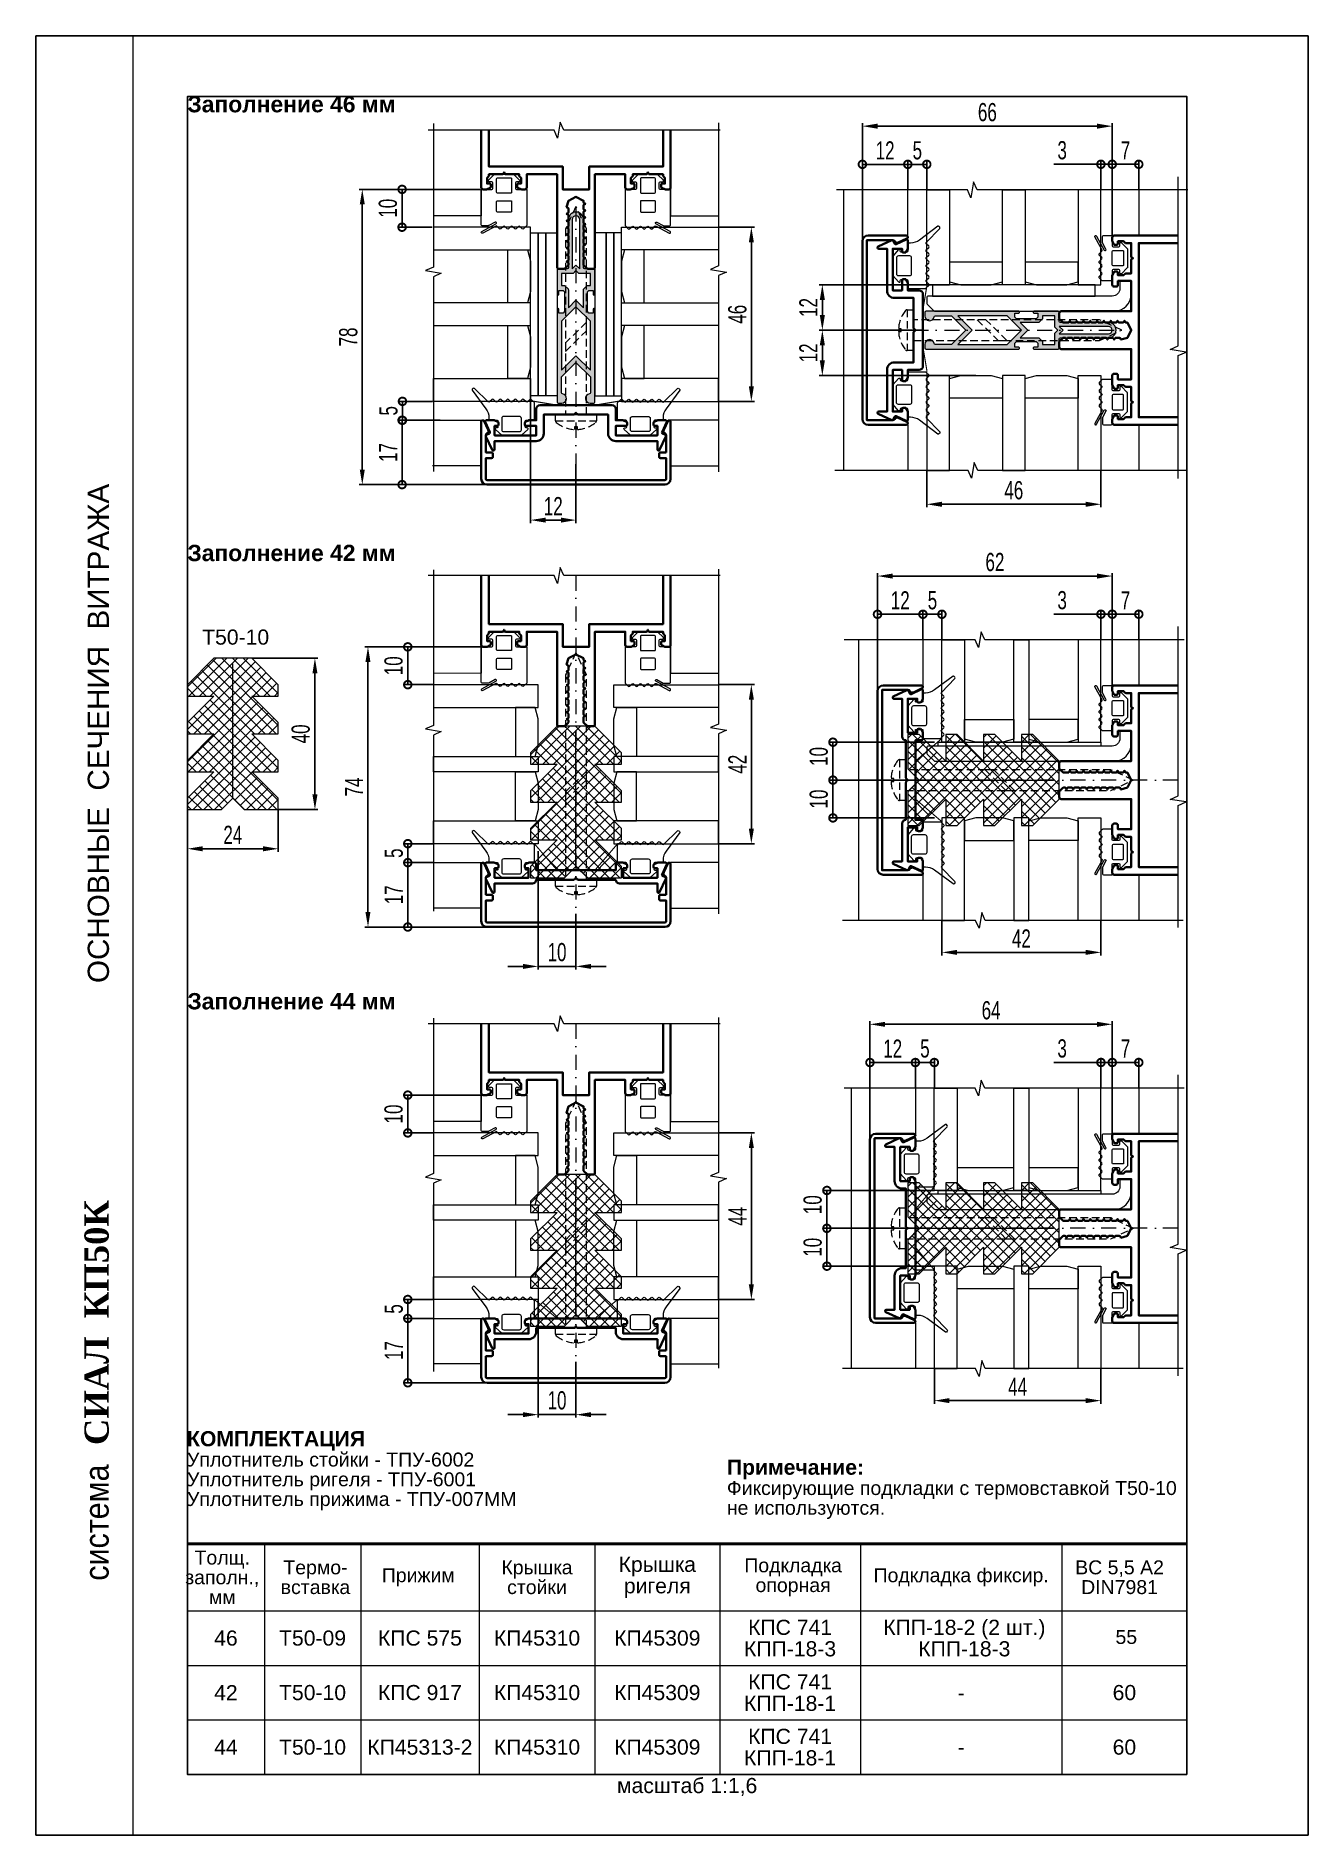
# Model space of a CAD drawing. Extents: x -37 to 8820, y -336 to 478.
# Drawn here: x 1470 to 1680, y 0 to 297 of the extents above; entities that cross this region are included whole.
import ezdxf
from ezdxf.enums import TextEntityAlignment as Align

# ---------------------------------------------------------------- set-up
doc = ezdxf.new("R2010")
doc.units = 0
doc.header["$LTSCALE"] = 5
doc.linetypes.add('DASHDOT', pattern=[1, 0.5, -0.25, 0, -0.25])
doc.linetypes.add('HIDDEN', pattern=[0.375, 0.25, -0.125])
doc.layers.get('0').update_dxf_attribs({"linetype": 'CONTINUOUS', "lineweight": 30})
doc.layers.get('DEFPOINTS').update_dxf_attribs({"linetype": 'CONTINUOUS'})
for name, color, linetype, lineweight in [('1', 6, 'DASHDOT', 13), ('2', 3, 'HIDDEN', 13), ('Dimentions', 5, 'CONTINUOUS', 15), ('Glass', 5, 'CONTINUOUS', 20), ('Ал подклад', 7, 'CONTINUOUS', 20), ('Герлен', 7, 'CONTINUOUS', 60), ('Зигзаг', 1, 'CONTINUOUS', 15), ('Конструкции', 252, 'CONTINUOUS', 20), ('Подкладки', 1, 'CONTINUOUS', 20), ('Рамки', 1, 'CONTINUOUS', 15), ('Текстовый', 7, 'CONTINUOUS', 9), ('Уплотнители', 1, 'CONTINUOUS', 20), ('Штриховка', 1, 'CONTINUOUS', 5)]:
    doc.layers.add(name, color=color, linetype=linetype, lineweight=lineweight)
doc.layers.add('Скрытые', color=14, linetype='CONTINUOUS', plot=False)
doc.styles.add('3', font='RUSS.SHX', dxfattribs={"width": 0.7, "height": 3})
doc.styles.add('Каталожный', font='arial.ttf', dxfattribs={"height": 2.5})
doc.styles.add('Фирм', font='arial.ttf', dxfattribs={"height": 3.5})
doc.styles.add('Фирм5', font='timesbd.ttf', dxfattribs={"height": 4})
doc.dimstyles.new('MX1_6', dxfattribs={"dimtxt": 3, "dimasz": 2.5, "dimexe": 0.5, "dimexo": 0, "dimgap": 0.8, "dimtad": 1, "dimlfac": 1.6, "dimdsep": 46, "dimtxsty": '3', "dimcen": 0, "dimclrd": 256, "dimclre": 256, "dimclrt": 256, "dimaunit": 1, "dimadec": 0, "dimazin": 0, "dimtfac": 1, "dimtmove": 0, "dimatfit": 1, "dimfxl": 1, "dimtvp": 1, "dimtolj": 1, "dimtzin": 0, "dimarcsym": 0})

msp = doc.modelspace()

# ---------------------------------------------------------------- texts
at = {"layer": 'Скрытые', "linetype": 'Continuous', "insert": (1577.5, 7.9386), "char_height": 3.5, "width": 165, "attachment_point": 5, "style": 'Каталожный'}
msp.add_mtext('\\pxqc;{\\H0.71429x;масштаб 1:1,6}', dxfattribs=at)
at = {"layer": 'Текстовый'}
for s, height, style, p in [('ОСНОВНЫЕ  СЕЧЕНИЯ  ВИТРАЖА', 3.5, 'Фирм', (1482.0431, 140.6503)), ('СИАЛ  КП50К', 4, 'Фирм5', (1482, 64.3724))]:
    msp.add_text(s, height=height, rotation=90, dxfattribs=dict(at, style=style)).set_placement(p)
at = {"layer": 'Текстовый', "style": 'Фирм', "width": 0.9}
msp.add_text(' система ', height=4, rotation=90, dxfattribs=at).set_placement((1482, 51.5762), align=Align.CENTER)
at = {"layer": 'Текстовый', "linetype": 'Continuous', "char_height": 2.7, "width": 42.664921, "attachment_point": 1, "style": 'Каталожный'}
for s, insert in [('\\pxql;{\\fArial|b1|i0|c204|p34;Заполнение 46 мм}', (1495, 287.0962)), ('{\\fArial|b1|i0|c204|p34;Заполнение 42 мм}', (1495, 213)), ('{\\fArial|b1|i0|c204|p34;Заполнение 44 мм}', (1495, 139))]:
    msp.add_mtext(s, dxfattribs=dict(at, insert=insert))
at = {"layer": 'Текстовый', "color": 1, "linetype": 'Continuous', "insert": (1478.3625, 199.0167, -0.0125), "char_height": 2.5, "width": 49.197884, "attachment_point": 1, "style": 'Каталожный'}
msp.add_mtext('\\pxqc;Т50-10', dxfattribs=at)
at = {"layer": 'Текстовый', "linetype": 'Continuous', "line_spacing_factor": 0.85, "style": 'Каталожный'}
for s, insert, char_height, width, attachment_point in [('\\P\\pxql;{\\fArial|b1|i0|c204|p34;КОМПЛЕКТАЦИЯ\\P\\pi-2,l2,r-2.0333,se1.0833,t4;\\fArial|b0|i0|c204|p34;\\H0.92x;Уплотнитель стойки - ТПУ-6002\\PУплотнитель ригеля - ТПУ-6001\\PУплотнитель прижима - ТПУ-007ММ}', (1494.934, 70.2198), 2.5, 66.020014, 1), ('\\pxi-2,l2,r-2.0333,se1.0833,ql,t4;{\\fArial|b1|i0|c204|p34;Примечание:\\P\\pi0,l0,r0,s*,q*,tz;\\fArial|b0|i0|c204|p34;\\H0.92x;Фиксирующие подкладки с термовставкой T50-10 не используются.}', (1584.0588, 61.9759), 2.5, 76.66739, 1), ('Толщ.\\Pзаполн.,\\Pмм', (1500.7528, 42.5434), 2.3, 27.25, 5), ('Термо-\\Pвставка', (1516.1384, 42.5434), 2.3, 12.276865, 5), ('Крышка \\Pстойки', (1552.7128, 42.5434), 2.3, 19.097083, 5), ('Крышка ригеля', (1572.5739, 42.5434), 2.5, 20.625, 5), ('Подкладка опорная', (1594.9906, 42.5434), 2.3, 27.25, 5), ('ВС 5,5 А2\\PDIN7981', (1648.8866, 42.5434), 2.3, 27.25, 5), ('Прижим', (1533.1156, 42.5434), 2.3, 27.25, 5), ('Подкладка фиксир.', (1622.7395, 42.5434), 2.3, 35.271027, 5), ('КПП-18-2 (2 шт.)\\PКПП-18-3', (1623.2626, 32.5), 2.5, 34.224897, 5), ('46', (1501.3562, 32.5), 2.5, 12.712441, 5), ('Т50-09', (1515.6582, 32.5), 2.5, 13.891532, 5), ('КПС 575', (1533.3841, 32.5), 2.5, 19.560325, 5), ('КП45310', (1552.7128, 32.5), 2.5, 19.097083, 5), ('КП45309', (1572.5739, 32.5), 2.5, 20.625, 5), ('КПС 741\\PКПП-18-3', (1594.4952, 32.5), 2.5, 23.217592, 5), ('55', (1650.0032, 32.6794), 2.3, 27.25, 5), ('42', (1501.3562, 23.5), 2.5, 12.712441, 5), ('T50-10', (1515.6582, 23.5), 2.5, 13.891532, 5), ('КПС 917', (1533.3841, 23.5), 2.5, 19.560325, 5), ('КП45310', (1552.7128, 23.5), 2.5, 19.097083, 5), ('КП45309', (1572.5739, 23.5), 2.5, 20.625, 5), ('КПС 741\\PКПП-18-1', (1594.4952, 23.5), 2.5, 23.217592, 5), ('60', (1649.6875, 23.5), 2.5, 20.625, 5), ('-', (1622.7395, 23.5), 2.5, 35.271027, 5), ('44', (1501.3562, 14.5), 2.5, 12.712441, 5), ('T50-10', (1515.6582, 14.5), 2.5, 13.891532, 5), ('КП45313-2', (1533.3841, 14.5), 2.5, 19.560325, 5), ('КП45310', (1552.7128, 14.5), 2.5, 19.097083, 5), ('КП45309', (1572.5739, 14.5), 2.5, 20.625, 5), ('КПС 741\\PКПП-18-1', (1594.4952, 14.5), 2.5, 23.217592, 5), ('60', (1649.6875, 14.5), 2.5, 20.625, 5), ('-', (1622.7395, 14.5), 2.5, 35.271027, 5)]:
    msp.add_mtext(s, dxfattribs=dict(at, insert=insert, char_height=char_height, width=width, attachment_point=attachment_point))

# ---------------------------------------------------------------- blocks, each defined once
blk = doc.blocks.new('*D734')
at = {"layer": 'DEFPOINTS', "color": 0, "linetype": 'Continuous', "transparency": 16777216}
for p in [(1582.69, 265.43), (1582.69, 236.68), (1588.1, 236.68)]:
    blk.add_point(p, dxfattribs=at)
at = {"layer": 'Dimentions', "linetype": 'Continuous', "lineweight": -2, "transparency": 16777216}
for p, q in [((1582.69, 265.43), (1588.6, 265.43)), ((1588.1, 262.93), (1588.1, 239.18)), ((1582.69, 236.68), (1588.6, 236.68))]:
    blk.add_line(p, q, dxfattribs=at)
at = {"layer": 'Dimentions', "linetype": 'Continuous', "transparency": 16777216}
for points in [[(1587.68, 262.93), (1588.52, 262.93), (1588.1, 265.43)], [(1587.68, 239.18), (1588.52, 239.18), (1588.1, 236.68)]]:
    blk.add_solid(points, dxfattribs=at)
at = {"layer": 'Dimentions', "linetype": 'Continuous', "transparency": 16777216, "insert": (1585.8, 251.06), "char_height": 3, "attachment_point": 5, "rotation": 90, "style": '3'}
blk.add_mtext('\\A1;46', dxfattribs=at)
blk = doc.blocks.new('_DotSmall')
at = {"color": 0, "linetype": 'ByBlock', "const_width": 0.5}
blk.add_lwpolyline([(-0.0625, 0, 1), (0.0625, 0, 1)], format="xyb", close=True, dxfattribs=at)
blk = doc.blocks.new('*D735')
at = {"layer": 'DEFPOINTS', "color": 0, "linetype": 'Continuous', "transparency": 16777216}
for p in [(1535.47, 236.68), (1530.5, 233.56), (1535.47, 233.56)]:
    blk.add_point(p, dxfattribs=at)
at = {"layer": 'Dimentions', "linetype": 'Continuous', "lineweight": -2, "transparency": 16777216}
for p, q in [((1535.47, 236.68), (1530, 236.68)), ((1530.5, 236.68), (1530.5, 233.56)), ((1535.47, 233.56), (1530, 233.56))]:
    blk.add_line(p, q, dxfattribs=at)
at = {"layer": 'Dimentions', "linetype": 'Continuous', "lineweight": -2, "transparency": 16777216, "xscale": 2.5, "yscale": 2.5, "zscale": 2.5}
for p, rotation in [((1530.5, 236.68), 90), ((1530.5, 233.56), 270)]:
    blk.add_blockref('_DotSmall', p, dxfattribs=dict(at, rotation=rotation))
at = {"layer": 'Dimentions', "linetype": 'Continuous', "transparency": 16777216, "insert": (1528.2, 235.12), "char_height": 3, "attachment_point": 5, "rotation": 90, "style": '3'}
blk.add_mtext('\\A1;5', dxfattribs=at)
blk = doc.blocks.new('*D736')
at = {"layer": 'DEFPOINTS', "color": 0, "linetype": 'Continuous', "transparency": 16777216}
for p in [(1536.71, 233.56), (1530.44, 222.93), (1545.4, 222.93)]:
    blk.add_point(p, dxfattribs=at)
at = {"layer": 'Dimentions', "linetype": 'Continuous', "lineweight": -2, "transparency": 16777216}
for p, q in [((1536.71, 233.56), (1529.94, 233.56)), ((1530.44, 233.56), (1530.44, 222.93)), ((1545.4, 222.93), (1529.94, 222.93))]:
    blk.add_line(p, q, dxfattribs=at)
at = {"layer": 'Dimentions', "linetype": 'Continuous', "lineweight": -2, "transparency": 16777216, "xscale": 2.5, "yscale": 2.5, "zscale": 2.5}
for p, rotation in [((1530.44, 233.56), 90), ((1530.44, 222.93), 270)]:
    blk.add_blockref('_DotSmall', p, dxfattribs=dict(at, rotation=rotation))
at = {"layer": 'Dimentions', "linetype": 'Continuous', "transparency": 16777216, "insert": (1528.14, 228.24), "char_height": 3, "attachment_point": 5, "rotation": 90, "style": '3'}
blk.add_mtext('\\A1;17', dxfattribs=at)
blk = doc.blocks.new('*D737')
at = {"layer": 'DEFPOINTS', "color": 0, "linetype": 'Continuous', "transparency": 16777216}
for p in [(1543.33, 271.68), (1530.44, 265.43), (1535.41, 265.43)]:
    blk.add_point(p, dxfattribs=at)
at = {"layer": 'Dimentions', "linetype": 'Continuous', "lineweight": -2, "transparency": 16777216}
for p, q in [((1543.33, 271.68), (1529.94, 271.68)), ((1530.44, 271.68), (1530.44, 265.43)), ((1535.41, 265.43), (1529.94, 265.43))]:
    blk.add_line(p, q, dxfattribs=at)
at = {"layer": 'Dimentions', "linetype": 'Continuous', "lineweight": -2, "transparency": 16777216, "xscale": 2.5, "yscale": 2.5, "zscale": 2.5}
for p, rotation in [((1530.44, 271.68), 90), ((1530.44, 265.43), 270)]:
    blk.add_blockref('_DotSmall', p, dxfattribs=dict(at, rotation=rotation))
at = {"layer": 'Dimentions', "linetype": 'Continuous', "transparency": 16777216, "insert": (1528.1, 268.56), "char_height": 3, "attachment_point": 5, "rotation": 90, "style": '3'}
blk.add_mtext('\\A1;10', dxfattribs=at)
blk = doc.blocks.new('*D738')
at = {"layer": 'DEFPOINTS', "color": 0, "linetype": 'Continuous', "transparency": 16777216}
for p in [(1537.59, 271.68), (1523.87, 222.93), (1546.87, 222.93)]:
    blk.add_point(p, dxfattribs=at)
at = {"layer": 'Dimentions', "linetype": 'Continuous', "lineweight": -2, "transparency": 16777216}
for p, q in [((1537.59, 271.68), (1523.37, 271.68)), ((1523.87, 269.18), (1523.87, 225.43)), ((1546.87, 222.93), (1523.37, 222.93))]:
    blk.add_line(p, q, dxfattribs=at)
at = {"layer": 'Dimentions', "linetype": 'Continuous', "transparency": 16777216}
for points in [[(1523.45, 269.18), (1524.29, 269.18), (1523.87, 271.68)], [(1523.45, 225.43), (1524.29, 225.43), (1523.87, 222.93)]]:
    blk.add_solid(points, dxfattribs=at)
at = {"layer": 'Dimentions', "linetype": 'Continuous', "transparency": 16777216, "insert": (1521.57, 247.31), "char_height": 3, "attachment_point": 5, "rotation": 90, "style": '3'}
blk.add_mtext('\\A1;78', dxfattribs=at)
blk = doc.blocks.new('*D739')
at = {"layer": 'DEFPOINTS', "color": 0, "linetype": 'Continuous', "transparency": 16777216}
for p in [(1617.06, 275.81), (1613.93, 271.59), (1617.06, 271.59)]:
    blk.add_point(p, dxfattribs=at)
at = {"layer": 'Dimentions', "linetype": 'Continuous', "lineweight": -2, "transparency": 16777216}
for p, q in [((1613.93, 271.59), (1613.93, 276.31)), ((1617.06, 271.59), (1617.06, 276.31)), ((1613.93, 275.81), (1617.06, 275.81))]:
    blk.add_line(p, q, dxfattribs=at)
at = {"layer": 'Dimentions', "linetype": 'Continuous', "lineweight": -2, "transparency": 16777216, "xscale": 2.5, "yscale": 2.5, "zscale": 2.5, "rotation": 180}
blk.add_blockref('_DotSmall', (1613.93, 275.81), dxfattribs=at)
at = {"layer": 'Dimentions', "linetype": 'Continuous', "lineweight": -2, "transparency": 16777216, "xscale": 2.5, "yscale": 2.5, "zscale": 2.5}
blk.add_blockref('_DotSmall', (1617.06, 275.81), dxfattribs=at)
at = {"layer": 'Dimentions', "linetype": 'Continuous', "transparency": 16777216, "insert": (1615.5, 278.11), "char_height": 3, "attachment_point": 5, "style": '3'}
blk.add_mtext('\\A1;5', dxfattribs=at)
blk = doc.blocks.new('*D740')
at = {"layer": 'DEFPOINTS', "color": 0, "linetype": 'Continuous', "transparency": 16777216}
for p in [(1617.06, 225.28), (1645.81, 225.28), (1617.06, 219.69)]:
    blk.add_point(p, dxfattribs=at)
at = {"layer": 'Dimentions', "linetype": 'Continuous', "lineweight": -2, "transparency": 16777216}
for p, q in [((1617.06, 225.28), (1617.06, 219.19)), ((1645.81, 225.28), (1645.81, 219.19)), ((1643.31, 219.69), (1619.56, 219.69))]:
    blk.add_line(p, q, dxfattribs=at)
at = {"layer": 'Dimentions', "linetype": 'Continuous', "transparency": 16777216}
for points in [[(1619.56, 220.11), (1619.56, 219.27), (1617.06, 219.69)], [(1643.31, 220.11), (1643.31, 219.27), (1645.81, 219.69)]]:
    blk.add_solid(points, dxfattribs=at)
at = {"layer": 'Dimentions', "linetype": 'Continuous', "transparency": 16777216, "insert": (1631.43, 221.99), "char_height": 3, "attachment_point": 5, "style": '3'}
blk.add_mtext('\\A1;46', dxfattribs=at)
blk = doc.blocks.new('*D741')
at = {"layer": 'DEFPOINTS', "color": 0, "linetype": 'Continuous', "transparency": 16777216}
for p in [(1645.81, 275.82), (1645.81, 271.59), (1647.68, 263.46)]:
    blk.add_point(p, dxfattribs=at)
at = {"layer": 'Dimentions', "linetype": 'Continuous', "lineweight": -2, "transparency": 16777216}
for p, q in [((1645.81, 271.59), (1645.81, 276.32)), ((1647.68, 263.46), (1647.68, 276.32)), ((1645.81, 275.82), (1638.01, 275.82)), ((1647.68, 275.82), (1645.81, 275.82)), ((1647.68, 275.82), (1650.18, 275.82))]:
    blk.add_line(p, q, dxfattribs=at)
at = {"layer": 'Dimentions', "linetype": 'Continuous', "lineweight": -2, "transparency": 16777216, "xscale": 2.5, "yscale": 2.5, "zscale": 2.5}
blk.add_blockref('_DotSmall', (1645.81, 275.82), dxfattribs=at)
at = {"layer": 'Dimentions', "linetype": 'Continuous', "lineweight": -2, "transparency": 16777216, "xscale": 2.5, "yscale": 2.5, "zscale": 2.5, "rotation": 180}
blk.add_blockref('_DotSmall', (1647.68, 275.82), dxfattribs=at)
at = {"layer": 'Dimentions', "linetype": 'Continuous', "transparency": 16777216, "insert": (1639.41, 278.12), "char_height": 3, "attachment_point": 5, "style": '3'}
blk.add_mtext('\\A1;3', dxfattribs=at)
blk = doc.blocks.new('*D742')
at = {"layer": 'DEFPOINTS', "color": 0, "linetype": 'Continuous', "transparency": 16777216}
for p in [(1606.43, 282.11), (1606.43, 261.37), (1647.68, 263.46)]:
    blk.add_point(p, dxfattribs=at)
at = {"layer": 'Dimentions', "linetype": 'Continuous', "lineweight": -2, "transparency": 16777216}
for p, q in [((1606.43, 261.37), (1606.43, 282.61)), ((1647.68, 263.46), (1647.68, 282.61)), ((1645.18, 282.11), (1608.93, 282.11))]:
    blk.add_line(p, q, dxfattribs=at)
at = {"layer": 'Dimentions', "linetype": 'Continuous', "transparency": 16777216}
for points in [[(1608.93, 282.53), (1608.93, 281.69), (1606.43, 282.11)], [(1645.18, 282.53), (1645.18, 281.69), (1647.68, 282.11)]]:
    blk.add_solid(points, dxfattribs=at)
at = {"layer": 'Dimentions', "linetype": 'Continuous', "transparency": 16777216, "insert": (1627.06, 284.41), "char_height": 3, "attachment_point": 5, "style": '3'}
blk.add_mtext('\\A1;66', dxfattribs=at)
blk = doc.blocks.new('*D743')
at = {"layer": 'DEFPOINTS', "color": 0, "linetype": 'Continuous', "transparency": 16777216}
for p in [(1606.43, 275.81), (1613.93, 271.59), (1606.43, 263.12)]:
    blk.add_point(p, dxfattribs=at)
at = {"layer": 'Dimentions', "linetype": 'Continuous', "lineweight": -2, "transparency": 16777216}
for p, q in [((1606.43, 263.12), (1606.43, 276.31)), ((1613.93, 271.59), (1613.93, 276.31)), ((1613.93, 275.81), (1606.43, 275.81))]:
    blk.add_line(p, q, dxfattribs=at)
at = {"layer": 'Dimentions', "linetype": 'Continuous', "lineweight": -2, "transparency": 16777216, "xscale": 2.5, "yscale": 2.5, "zscale": 2.5, "rotation": 180}
blk.add_blockref('_DotSmall', (1606.43, 275.81), dxfattribs=at)
at = {"layer": 'Dimentions', "linetype": 'Continuous', "lineweight": -2, "transparency": 16777216, "xscale": 2.5, "yscale": 2.5, "zscale": 2.5}
blk.add_blockref('_DotSmall', (1613.93, 275.81), dxfattribs=at)
at = {"layer": 'Dimentions', "linetype": 'Continuous', "transparency": 16777216, "insert": (1610.18, 278.11), "char_height": 3, "attachment_point": 5, "style": '3'}
blk.add_mtext('\\A1;12', dxfattribs=at)
blk = doc.blocks.new('*D744')
at = {"layer": 'DEFPOINTS', "color": 0, "linetype": 'Continuous', "transparency": 16777216}
for p in [(1647.68, 275.82), (1647.68, 272.05), (1652.06, 271.59)]:
    blk.add_point(p, dxfattribs=at)
at = {"layer": 'Dimentions', "linetype": 'Continuous', "lineweight": -2, "transparency": 16777216}
for p, q in [((1647.68, 272.05), (1647.68, 276.32)), ((1652.06, 271.59), (1652.06, 276.32)), ((1652.06, 275.82), (1647.68, 275.82))]:
    blk.add_line(p, q, dxfattribs=at)
at = {"layer": 'Dimentions', "linetype": 'Continuous', "lineweight": -2, "transparency": 16777216, "xscale": 2.5, "yscale": 2.5, "zscale": 2.5, "rotation": 180}
blk.add_blockref('_DotSmall', (1647.68, 275.82), dxfattribs=at)
at = {"layer": 'Dimentions', "linetype": 'Continuous', "lineweight": -2, "transparency": 16777216, "xscale": 2.5, "yscale": 2.5, "zscale": 2.5}
blk.add_blockref('_DotSmall', (1652.06, 275.82), dxfattribs=at)
at = {"layer": 'Dimentions', "linetype": 'Continuous', "transparency": 16777216, "insert": (1649.87, 278.12), "char_height": 3, "attachment_point": 5, "style": '3'}
blk.add_mtext('\\A1;7', dxfattribs=at)
blk = doc.blocks.new('*D745')
at = {"layer": 'DEFPOINTS', "color": 0, "linetype": 'Continuous', "transparency": 16777216}
for p in [(1620.81, 255.93), (1599.82, 248.43), (1616.43, 248.43)]:
    blk.add_point(p, dxfattribs=at)
at = {"layer": 'Dimentions', "linetype": 'Continuous', "lineweight": -2, "transparency": 16777216}
for p, q in [((1620.81, 255.93), (1599.32, 255.93)), ((1599.82, 253.43), (1599.82, 250.93)), ((1616.43, 248.43), (1599.32, 248.43))]:
    blk.add_line(p, q, dxfattribs=at)
at = {"layer": 'Dimentions', "linetype": 'Continuous', "transparency": 16777216}
for points in [[(1599.4, 253.43), (1600.24, 253.43), (1599.82, 255.93)], [(1599.4, 250.93), (1600.24, 250.93), (1599.82, 248.43)]]:
    blk.add_solid(points, dxfattribs=at)
at = {"layer": 'Dimentions', "linetype": 'Continuous', "transparency": 16777216, "insert": (1597.52, 252.18), "char_height": 3, "attachment_point": 5, "rotation": 90, "style": '3'}
blk.add_mtext('\\A1;12', dxfattribs=at)
blk = doc.blocks.new('*D746')
at = {"layer": 'DEFPOINTS', "color": 0, "linetype": 'Continuous', "transparency": 16777216}
for p in [(1601.43, 248.43), (1599.82, 240.93), (1625.18, 240.93)]:
    blk.add_point(p, dxfattribs=at)
at = {"layer": 'Dimentions', "linetype": 'Continuous', "lineweight": -2, "transparency": 16777216}
for p, q in [((1601.43, 248.43), (1599.32, 248.43)), ((1599.82, 245.93), (1599.82, 243.43)), ((1625.18, 240.93), (1599.32, 240.93))]:
    blk.add_line(p, q, dxfattribs=at)
at = {"layer": 'Dimentions', "linetype": 'Continuous', "transparency": 16777216}
for points in [[(1599.4, 245.93), (1600.24, 245.93), (1599.82, 248.43)], [(1599.4, 243.43), (1600.24, 243.43), (1599.82, 240.93)]]:
    blk.add_solid(points, dxfattribs=at)
at = {"layer": 'Dimentions', "linetype": 'Continuous', "transparency": 16777216, "insert": (1597.52, 244.68), "char_height": 3, "attachment_point": 5, "rotation": 90, "style": '3'}
blk.add_mtext('\\A1;12', dxfattribs=at)
blk = doc.blocks.new('*D748')
at = {"layer": 'DEFPOINTS', "color": 0, "linetype": 'Continuous', "transparency": 16777216}
for p in [(1552.9, 88.41), (1559.15, 78.1), (1559.15, 69.4)]:
    blk.add_point(p, dxfattribs=at)
at = {"layer": 'Dimentions', "linetype": 'Continuous', "lineweight": -2, "transparency": 16777216}
for p, q in [((1552.9, 88.41), (1552.9, 68.9)), ((1559.15, 78.1), (1559.15, 68.9)), ((1550.4, 69.4), (1547.9, 69.4)), ((1552.9, 69.4), (1559.15, 69.4)), ((1561.65, 69.4), (1564.15, 69.4))]:
    blk.add_line(p, q, dxfattribs=at)
at = {"layer": 'Dimentions', "linetype": 'Continuous', "transparency": 16777216}
for points in [[(1550.4, 69.81), (1550.4, 68.98), (1552.9, 69.4)], [(1561.65, 69.81), (1561.65, 68.98), (1559.15, 69.4)]]:
    blk.add_solid(points, dxfattribs=at)
at = {"layer": 'Dimentions', "linetype": 'Continuous', "transparency": 16777216, "insert": (1556.02, 71.74), "char_height": 3, "attachment_point": 5, "style": '3'}
blk.add_mtext('\\A1;10', dxfattribs=at)
blk = doc.blocks.new('*D749')
at = {"layer": 'DEFPOINTS', "color": 0, "linetype": 'Continuous', "transparency": 16777216}
for p in [(1600.57, 106.41), (1618.31, 106.41), (1616.04, 100.16)]:
    blk.add_point(p, dxfattribs=at)
at = {"layer": 'Dimentions', "linetype": 'Continuous', "lineweight": -2, "transparency": 16777216}
for p, q in [((1618.31, 106.41), (1600.07, 106.41)), ((1600.57, 100.16), (1600.57, 106.41)), ((1616.04, 100.16), (1600.07, 100.16))]:
    blk.add_line(p, q, dxfattribs=at)
at = {"layer": 'Dimentions', "linetype": 'Continuous', "lineweight": -2, "transparency": 16777216, "xscale": 2.5, "yscale": 2.5, "zscale": 2.5}
for p, rotation in [((1600.57, 106.41), 90), ((1600.57, 100.16), 270)]:
    blk.add_blockref('_DotSmall', p, dxfattribs=dict(at, rotation=rotation))
at = {"layer": 'Dimentions', "linetype": 'Continuous', "transparency": 16777216, "insert": (1598.23, 104.06), "char_height": 3, "attachment_point": 5, "rotation": 90, "style": '3'}
blk.add_mtext('\\A1;10', dxfattribs=at)
blk = doc.blocks.new('*D750')
at = {"layer": 'DEFPOINTS', "color": 0, "linetype": 'Continuous', "transparency": 16777216}
for p in [(1616.04, 100.16), (1600.57, 93.91), (1618.31, 93.91)]:
    blk.add_point(p, dxfattribs=at)
at = {"layer": 'Dimentions', "linetype": 'Continuous', "lineweight": -2, "transparency": 16777216}
for p, q in [((1616.04, 100.16), (1600.07, 100.16)), ((1600.57, 100.16), (1600.57, 93.91)), ((1618.31, 93.91), (1600.07, 93.91))]:
    blk.add_line(p, q, dxfattribs=at)
at = {"layer": 'Dimentions', "linetype": 'Continuous', "lineweight": -2, "transparency": 16777216, "xscale": 2.5, "yscale": 2.5, "zscale": 2.5}
for p, rotation in [((1600.57, 100.16), 90), ((1600.57, 93.91), 270)]:
    blk.add_blockref('_DotSmall', p, dxfattribs=dict(at, rotation=rotation))
at = {"layer": 'Dimentions', "linetype": 'Continuous', "transparency": 16777216, "insert": (1598.23, 97.03), "char_height": 3, "attachment_point": 5, "rotation": 90, "style": '3'}
blk.add_mtext('\\A1;10', dxfattribs=at)
blk = doc.blocks.new('*D752')
at = {"layer": 'DEFPOINTS', "color": 0, "linetype": 'Continuous', "transparency": 16777216}
for p in [(1582.69, 115.91), (1582.69, 88.41), (1588.1, 88.41)]:
    blk.add_point(p, dxfattribs=at)
at = {"layer": 'Dimentions', "linetype": 'Continuous', "lineweight": -2, "transparency": 16777216}
for p, q in [((1582.69, 115.91), (1588.6, 115.91)), ((1588.1, 113.41), (1588.1, 90.91)), ((1582.69, 88.41), (1588.6, 88.41))]:
    blk.add_line(p, q, dxfattribs=at)
at = {"layer": 'Dimentions', "linetype": 'Continuous', "transparency": 16777216}
for points in [[(1587.68, 113.41), (1588.52, 113.41), (1588.1, 115.91)], [(1587.68, 90.91), (1588.52, 90.91), (1588.1, 88.41)]]:
    blk.add_solid(points, dxfattribs=at)
at = {"layer": 'Dimentions', "linetype": 'Continuous', "transparency": 16777216, "insert": (1585.8, 102.16), "char_height": 3, "attachment_point": 5, "rotation": 90, "style": '3'}
blk.add_mtext('\\A1;44', dxfattribs=at)
blk = doc.blocks.new('*D753')
at = {"layer": 'DEFPOINTS', "color": 0, "linetype": 'Continuous', "transparency": 16777216}
for p in [(1535.6, 88.41), (1531.38, 85.28), (1535.6, 85.28)]:
    blk.add_point(p, dxfattribs=at)
at = {"layer": 'Dimentions', "linetype": 'Continuous', "lineweight": -2, "transparency": 16777216}
for p, q in [((1535.6, 88.41), (1530.88, 88.41)), ((1531.38, 88.41), (1531.38, 85.28)), ((1535.6, 85.28), (1530.88, 85.28))]:
    blk.add_line(p, q, dxfattribs=at)
at = {"layer": 'Dimentions', "linetype": 'Continuous', "lineweight": -2, "transparency": 16777216, "xscale": 2.5, "yscale": 2.5, "zscale": 2.5}
for p, rotation in [((1531.38, 88.41), 90), ((1531.38, 85.28), 270)]:
    blk.add_blockref('_DotSmall', p, dxfattribs=dict(at, rotation=rotation))
at = {"layer": 'Dimentions', "linetype": 'Continuous', "transparency": 16777216, "insert": (1529.08, 86.85), "char_height": 3, "attachment_point": 5, "rotation": 90, "style": '3'}
blk.add_mtext('\\A1;5', dxfattribs=at)
blk = doc.blocks.new('*D754')
at = {"layer": 'DEFPOINTS', "color": 0, "linetype": 'Continuous', "transparency": 16777216}
for p in [(1535.6, 85.28), (1531.38, 74.66), (1546.83, 74.66)]:
    blk.add_point(p, dxfattribs=at)
at = {"layer": 'Dimentions', "linetype": 'Continuous', "lineweight": -2, "transparency": 16777216}
for p, q in [((1535.6, 85.28), (1530.88, 85.28)), ((1531.38, 85.28), (1531.38, 74.66)), ((1546.83, 74.66), (1530.88, 74.66))]:
    blk.add_line(p, q, dxfattribs=at)
at = {"layer": 'Dimentions', "linetype": 'Continuous', "lineweight": -2, "transparency": 16777216, "xscale": 2.5, "yscale": 2.5, "zscale": 2.5}
for p, rotation in [((1531.38, 85.28), 90), ((1531.38, 74.66), 270)]:
    blk.add_blockref('_DotSmall', p, dxfattribs=dict(at, rotation=rotation))
at = {"layer": 'Dimentions', "linetype": 'Continuous', "transparency": 16777216, "insert": (1529.08, 79.97), "char_height": 3, "attachment_point": 5, "rotation": 90, "style": '3'}
blk.add_mtext('\\A1;17', dxfattribs=at)
blk = doc.blocks.new('*D755')
at = {"layer": 'DEFPOINTS', "color": 0, "linetype": 'Continuous', "transparency": 16777216}
for p in [(1544.76, 122.15), (1531.38, 115.91), (1535.6, 115.91)]:
    blk.add_point(p, dxfattribs=at)
at = {"layer": 'Dimentions', "linetype": 'Continuous', "lineweight": -2, "transparency": 16777216}
for p, q in [((1544.76, 122.15), (1530.88, 122.15)), ((1531.38, 122.15), (1531.38, 115.91)), ((1535.6, 115.91), (1530.88, 115.91))]:
    blk.add_line(p, q, dxfattribs=at)
at = {"layer": 'Dimentions', "linetype": 'Continuous', "lineweight": -2, "transparency": 16777216, "xscale": 2.5, "yscale": 2.5, "zscale": 2.5}
for p, rotation in [((1531.38, 122.15), 90), ((1531.38, 115.91), 270)]:
    blk.add_blockref('_DotSmall', p, dxfattribs=dict(at, rotation=rotation))
at = {"layer": 'Dimentions', "linetype": 'Continuous', "transparency": 16777216, "insert": (1529.04, 119.03), "char_height": 3, "attachment_point": 5, "rotation": 90, "style": '3'}
blk.add_mtext('\\A1;10', dxfattribs=at)
blk = doc.blocks.new('*D756')
at = {"layer": 'DEFPOINTS', "color": 0, "linetype": 'Continuous', "transparency": 16777216}
for p in [(1537.05, 196.15), (1524.81, 149.9), (1544.46, 149.9)]:
    blk.add_point(p, dxfattribs=at)
at = {"layer": 'Dimentions', "linetype": 'Continuous', "lineweight": -2, "transparency": 16777216}
for p, q in [((1537.05, 196.15), (1524.31, 196.15)), ((1524.81, 193.65), (1524.81, 152.4)), ((1544.46, 149.9), (1524.31, 149.9))]:
    blk.add_line(p, q, dxfattribs=at)
at = {"layer": 'Dimentions', "linetype": 'Continuous', "transparency": 16777216}
for points in [[(1524.39, 193.65), (1525.22, 193.65), (1524.81, 196.15)], [(1524.39, 152.4), (1525.22, 152.4), (1524.81, 149.9)]]:
    blk.add_solid(points, dxfattribs=at)
at = {"layer": 'Dimentions', "linetype": 'Continuous', "transparency": 16777216, "insert": (1522.51, 173.03), "char_height": 3, "attachment_point": 5, "rotation": 90, "style": '3'}
blk.add_mtext('\\A1;74', dxfattribs=at)
blk = doc.blocks.new('*D762')
at = {"layer": 'DEFPOINTS', "color": 0, "linetype": 'Continuous', "transparency": 16777216}
for p in [(1618.31, 127.53), (1615.18, 123.31), (1618.31, 123.31)]:
    blk.add_point(p, dxfattribs=at)
at = {"layer": 'Dimentions', "linetype": 'Continuous', "lineweight": -2, "transparency": 16777216}
for p, q in [((1615.18, 123.31), (1615.18, 128.03)), ((1618.31, 123.31), (1618.31, 128.03)), ((1615.18, 127.53), (1618.31, 127.53))]:
    blk.add_line(p, q, dxfattribs=at)
at = {"layer": 'Dimentions', "linetype": 'Continuous', "lineweight": -2, "transparency": 16777216, "xscale": 2.5, "yscale": 2.5, "zscale": 2.5, "rotation": 180}
blk.add_blockref('_DotSmall', (1615.18, 127.53), dxfattribs=at)
at = {"layer": 'Dimentions', "linetype": 'Continuous', "lineweight": -2, "transparency": 16777216, "xscale": 2.5, "yscale": 2.5, "zscale": 2.5}
blk.add_blockref('_DotSmall', (1618.31, 127.53), dxfattribs=at)
at = {"layer": 'Dimentions', "linetype": 'Continuous', "transparency": 16777216, "insert": (1616.75, 129.83), "char_height": 3, "attachment_point": 5, "style": '3'}
blk.add_mtext('\\A1;5', dxfattribs=at)
blk = doc.blocks.new('*D763')
at = {"layer": 'DEFPOINTS', "color": 0, "linetype": 'Continuous', "transparency": 16777216}
for p in [(1618.31, 77), (1645.81, 77), (1618.31, 71.71)]:
    blk.add_point(p, dxfattribs=at)
at = {"layer": 'Dimentions', "linetype": 'Continuous', "lineweight": -2, "transparency": 16777216}
for p, q in [((1618.31, 77), (1618.31, 71.21)), ((1645.81, 77), (1645.81, 71.21)), ((1643.31, 71.71), (1620.81, 71.71))]:
    blk.add_line(p, q, dxfattribs=at)
at = {"layer": 'Dimentions', "linetype": 'Continuous', "transparency": 16777216}
for points in [[(1620.81, 72.13), (1620.81, 71.3), (1618.31, 71.71)], [(1643.31, 72.13), (1643.31, 71.3), (1645.81, 71.71)]]:
    blk.add_solid(points, dxfattribs=at)
at = {"layer": 'Dimentions', "linetype": 'Continuous', "transparency": 16777216, "insert": (1632.06, 74.01), "char_height": 3, "attachment_point": 5, "style": '3'}
blk.add_mtext('\\A1;44', dxfattribs=at)
blk = doc.blocks.new('*D764')
at = {"layer": 'DEFPOINTS', "color": 0, "linetype": 'Continuous', "transparency": 16777216}
for p in [(1645.81, 127.54), (1645.81, 123.31), (1647.68, 115.47)]:
    blk.add_point(p, dxfattribs=at)
at = {"layer": 'Dimentions', "linetype": 'Continuous', "lineweight": -2, "transparency": 16777216}
for p, q in [((1645.81, 123.31), (1645.81, 128.04)), ((1647.68, 115.47), (1647.68, 128.04)), ((1645.81, 127.54), (1638.01, 127.54)), ((1647.68, 127.54), (1645.81, 127.54)), ((1647.68, 127.54), (1650.18, 127.54))]:
    blk.add_line(p, q, dxfattribs=at)
at = {"layer": 'Dimentions', "linetype": 'Continuous', "lineweight": -2, "transparency": 16777216, "xscale": 2.5, "yscale": 2.5, "zscale": 2.5}
blk.add_blockref('_DotSmall', (1645.81, 127.54), dxfattribs=at)
at = {"layer": 'Dimentions', "linetype": 'Continuous', "lineweight": -2, "transparency": 16777216, "xscale": 2.5, "yscale": 2.5, "zscale": 2.5, "rotation": 180}
blk.add_blockref('_DotSmall', (1647.68, 127.54), dxfattribs=at)
at = {"layer": 'Dimentions', "linetype": 'Continuous', "transparency": 16777216, "insert": (1639.41, 129.84), "char_height": 3, "attachment_point": 5, "style": '3'}
blk.add_mtext('\\A1;3', dxfattribs=at)
blk = doc.blocks.new('*D765')
at = {"layer": 'DEFPOINTS', "color": 0, "linetype": 'Continuous', "transparency": 16777216}
for p in [(1607.68, 133.84), (1647.68, 125.91), (1607.68, 113.09)]:
    blk.add_point(p, dxfattribs=at)
at = {"layer": 'Dimentions', "linetype": 'Continuous', "lineweight": -2, "transparency": 16777216}
for p, q in [((1607.68, 113.09), (1607.68, 134.34)), ((1645.18, 133.84), (1610.18, 133.84)), ((1647.68, 125.91), (1647.68, 134.34))]:
    blk.add_line(p, q, dxfattribs=at)
at = {"layer": 'Dimentions', "linetype": 'Continuous', "transparency": 16777216}
for points in [[(1610.18, 134.25), (1610.18, 133.42), (1607.68, 133.84)], [(1645.18, 134.25), (1645.18, 133.42), (1647.68, 133.84)]]:
    blk.add_solid(points, dxfattribs=at)
at = {"layer": 'Dimentions', "linetype": 'Continuous', "transparency": 16777216, "insert": (1627.68, 136.14), "char_height": 3, "attachment_point": 5, "style": '3'}
blk.add_mtext('\\A1;64', dxfattribs=at)
blk = doc.blocks.new('*D766')
at = {"layer": 'DEFPOINTS', "color": 0, "linetype": 'Continuous', "transparency": 16777216}
for p in [(1607.68, 127.53), (1615.18, 123.31), (1607.68, 113.09)]:
    blk.add_point(p, dxfattribs=at)
at = {"layer": 'Dimentions', "linetype": 'Continuous', "lineweight": -2, "transparency": 16777216}
for p, q in [((1607.68, 113.09), (1607.68, 128.03)), ((1615.18, 123.31), (1615.18, 128.03)), ((1615.18, 127.53), (1607.68, 127.53))]:
    blk.add_line(p, q, dxfattribs=at)
at = {"layer": 'Dimentions', "linetype": 'Continuous', "lineweight": -2, "transparency": 16777216, "xscale": 2.5, "yscale": 2.5, "zscale": 2.5, "rotation": 180}
blk.add_blockref('_DotSmall', (1607.68, 127.53), dxfattribs=at)
at = {"layer": 'Dimentions', "linetype": 'Continuous', "lineweight": -2, "transparency": 16777216, "xscale": 2.5, "yscale": 2.5, "zscale": 2.5}
blk.add_blockref('_DotSmall', (1615.18, 127.53), dxfattribs=at)
at = {"layer": 'Dimentions', "linetype": 'Continuous', "transparency": 16777216, "insert": (1611.43, 129.83), "char_height": 3, "attachment_point": 5, "style": '3'}
blk.add_mtext('\\A1;12', dxfattribs=at)
blk = doc.blocks.new('*D767')
at = {"layer": 'DEFPOINTS', "color": 0, "linetype": 'Continuous', "transparency": 16777216}
for p in [(1647.68, 127.54), (1647.68, 123.77), (1652.06, 123.31)]:
    blk.add_point(p, dxfattribs=at)
at = {"layer": 'Dimentions', "linetype": 'Continuous', "lineweight": -2, "transparency": 16777216}
for p, q in [((1647.68, 123.77), (1647.68, 128.04)), ((1652.06, 123.31), (1652.06, 128.04)), ((1652.06, 127.54), (1647.68, 127.54))]:
    blk.add_line(p, q, dxfattribs=at)
at = {"layer": 'Dimentions', "linetype": 'Continuous', "lineweight": -2, "transparency": 16777216, "xscale": 2.5, "yscale": 2.5, "zscale": 2.5, "rotation": 180}
blk.add_blockref('_DotSmall', (1647.68, 127.54), dxfattribs=at)
at = {"layer": 'Dimentions', "linetype": 'Continuous', "lineweight": -2, "transparency": 16777216, "xscale": 2.5, "yscale": 2.5, "zscale": 2.5}
blk.add_blockref('_DotSmall', (1652.06, 127.54), dxfattribs=at)
at = {"layer": 'Dimentions', "linetype": 'Continuous', "transparency": 16777216, "insert": (1649.87, 129.84), "char_height": 3, "attachment_point": 5, "style": '3'}
blk.add_mtext('\\A1;7', dxfattribs=at)
blk = doc.blocks.new('*D1414')
at = {"layer": 'DEFPOINTS', "color": 0, "transparency": 16777216}
for p in [(1551.65, 239.42), (1559.15, 226.29), (1559.15, 217.08)]:
    blk.add_point(p, dxfattribs=at)
at = {"layer": 'Dimentions', "lineweight": -2, "transparency": 16777216}
for p, q in [((1551.65, 239.42), (1551.65, 216.58)), ((1559.15, 226.29), (1559.15, 216.58)), ((1554.15, 217.08), (1556.65, 217.08))]:
    blk.add_line(p, q, dxfattribs=at)
at = {"layer": 'Dimentions', "transparency": 16777216}
for points in [[(1554.15, 217.49), (1554.15, 216.66), (1551.65, 217.08)], [(1556.65, 217.49), (1556.65, 216.66), (1559.15, 217.08)]]:
    blk.add_solid(points, dxfattribs=at)
at = {"layer": 'Dimentions', "transparency": 16777216, "insert": (1555.4, 219.38), "char_height": 3, "attachment_point": 5, "style": '3'}
blk.add_mtext('\\A1;12', dxfattribs=at)
blk = doc.blocks.new('*D371')
at = {"layer": 'DEFPOINTS', "color": 0, "transparency": 16777216}
for p in [(1495, 169.28), (1510, 169.28), (1495, 162.82)]:
    blk.add_point(p, dxfattribs=at)
at = {"layer": 'Dimentions', "lineweight": -2, "transparency": 16777216}
for p, q in [((1495, 169.28), (1495, 162.32)), ((1510, 169.28), (1510, 162.32)), ((1507.5, 162.82), (1497.5, 162.82))]:
    blk.add_line(p, q, dxfattribs=at)
at = {"layer": 'Dimentions', "transparency": 16777216}
for points in [[(1497.5, 163.23), (1497.5, 162.4), (1495, 162.82)], [(1507.5, 163.23), (1507.5, 162.4), (1510, 162.82)]]:
    blk.add_solid(points, dxfattribs=at)
at = {"layer": 'Dimentions', "transparency": 16777216, "insert": (1502.5, 165.12), "char_height": 3, "attachment_point": 5, "style": '3'}
blk.add_mtext('\\A1;24', dxfattribs=at)
blk = doc.blocks.new('*D372')
at = {"layer": 'DEFPOINTS', "color": 0, "linetype": 'Continuous', "transparency": 16777216}
for p in [(1505.63, 194.28), (1510, 169.28), (1516.05, 169.28)]:
    blk.add_point(p, dxfattribs=at)
at = {"layer": 'Dimentions', "linetype": 'Continuous', "lineweight": -2, "transparency": 16777216}
for p, q in [((1505.63, 194.28), (1516.55, 194.28)), ((1516.05, 191.78), (1516.05, 171.78)), ((1510, 169.28), (1516.55, 169.28))]:
    blk.add_line(p, q, dxfattribs=at)
at = {"layer": 'Dimentions', "linetype": 'Continuous', "transparency": 16777216}
for points in [[(1515.64, 191.78), (1516.47, 191.78), (1516.05, 194.28)], [(1515.64, 171.78), (1516.47, 171.78), (1516.05, 169.28)]]:
    blk.add_solid(points, dxfattribs=at)
at = {"layer": 'Dimentions', "linetype": 'Continuous', "transparency": 16777216, "insert": (1513.71, 181.78), "char_height": 3, "attachment_point": 5, "rotation": 90, "style": '3'}
blk.add_mtext('\\A1;40', dxfattribs=at)
blk = doc.blocks.new('*D283')
at = {"layer": 'DEFPOINTS', "color": 0, "linetype": 'Continuous', "transparency": 16777216}
for p in [(1552.9, 162.41), (1559.15, 152.1), (1559.15, 143.4)]:
    blk.add_point(p, dxfattribs=at)
at = {"layer": 'Dimentions', "linetype": 'Continuous', "lineweight": -2, "transparency": 16777216}
for p, q in [((1552.9, 162.41), (1552.9, 142.9)), ((1559.15, 152.1), (1559.15, 142.9)), ((1550.4, 143.4), (1547.9, 143.4)), ((1552.9, 143.4), (1559.15, 143.4)), ((1561.65, 143.4), (1564.15, 143.4))]:
    blk.add_line(p, q, dxfattribs=at)
at = {"layer": 'Dimentions', "linetype": 'Continuous', "transparency": 16777216}
for points in [[(1550.4, 143.81), (1550.4, 142.98), (1552.9, 143.4)], [(1561.65, 143.81), (1561.65, 142.98), (1559.15, 143.4)]]:
    blk.add_solid(points, dxfattribs=at)
at = {"layer": 'Dimentions', "linetype": 'Continuous', "transparency": 16777216, "insert": (1556.02, 145.74), "char_height": 3, "attachment_point": 5, "style": '3'}
blk.add_mtext('\\A1;10', dxfattribs=at)
blk = doc.blocks.new('*D284')
at = {"layer": 'DEFPOINTS', "color": 0, "linetype": 'Continuous', "transparency": 16777216}
for p in [(1601.57, 180.41), (1618.31, 180.41), (1616.04, 174.16)]:
    blk.add_point(p, dxfattribs=at)
at = {"layer": 'Dimentions', "linetype": 'Continuous', "lineweight": -2, "transparency": 16777216}
for p, q in [((1618.31, 180.41), (1601.07, 180.41)), ((1601.57, 174.16), (1601.57, 180.41)), ((1616.04, 174.16), (1601.07, 174.16))]:
    blk.add_line(p, q, dxfattribs=at)
at = {"layer": 'Dimentions', "linetype": 'Continuous', "lineweight": -2, "transparency": 16777216, "xscale": 2.5, "yscale": 2.5, "zscale": 2.5}
for p, rotation in [((1601.57, 180.41), 90), ((1601.57, 174.16), 270)]:
    blk.add_blockref('_DotSmall', p, dxfattribs=dict(at, rotation=rotation))
at = {"layer": 'Dimentions', "linetype": 'Continuous', "transparency": 16777216, "insert": (1599.23, 178.06), "char_height": 3, "attachment_point": 5, "rotation": 90, "style": '3'}
blk.add_mtext('\\A1;10', dxfattribs=at)
blk = doc.blocks.new('*D285')
at = {"layer": 'DEFPOINTS', "color": 0, "linetype": 'Continuous', "transparency": 16777216}
for p in [(1616.04, 174.16), (1601.57, 167.91), (1618.31, 167.91)]:
    blk.add_point(p, dxfattribs=at)
at = {"layer": 'Dimentions', "linetype": 'Continuous', "lineweight": -2, "transparency": 16777216}
for p, q in [((1616.04, 174.16), (1601.07, 174.16)), ((1601.57, 174.16), (1601.57, 167.91)), ((1618.31, 167.91), (1601.07, 167.91))]:
    blk.add_line(p, q, dxfattribs=at)
at = {"layer": 'Dimentions', "linetype": 'Continuous', "lineweight": -2, "transparency": 16777216, "xscale": 2.5, "yscale": 2.5, "zscale": 2.5}
for p, rotation in [((1601.57, 174.16), 90), ((1601.57, 167.91), 270)]:
    blk.add_blockref('_DotSmall', p, dxfattribs=dict(at, rotation=rotation))
at = {"layer": 'Dimentions', "linetype": 'Continuous', "transparency": 16777216, "insert": (1599.23, 171.03), "char_height": 3, "attachment_point": 5, "rotation": 90, "style": '3'}
blk.add_mtext('\\A1;10', dxfattribs=at)
blk = doc.blocks.new('*D286')
at = {"layer": 'DEFPOINTS', "color": 0, "linetype": 'Continuous', "transparency": 16777216}
for p in [(1582.69, 189.91), (1582.69, 163.66), (1588.1, 163.66)]:
    blk.add_point(p, dxfattribs=at)
at = {"layer": 'Dimentions', "linetype": 'Continuous', "lineweight": -2, "transparency": 16777216}
for p, q in [((1582.69, 189.91), (1588.6, 189.91)), ((1588.1, 187.41), (1588.1, 166.16)), ((1582.69, 163.66), (1588.6, 163.66))]:
    blk.add_line(p, q, dxfattribs=at)
at = {"layer": 'Dimentions', "linetype": 'Continuous', "transparency": 16777216}
for points in [[(1587.68, 187.41), (1588.52, 187.41), (1588.1, 189.91)], [(1587.68, 166.16), (1588.52, 166.16), (1588.1, 163.66)]]:
    blk.add_solid(points, dxfattribs=at)
at = {"layer": 'Dimentions', "linetype": 'Continuous', "transparency": 16777216, "insert": (1585.8, 176.78), "char_height": 3, "attachment_point": 5, "rotation": 90, "style": '3'}
blk.add_mtext('\\A1;42', dxfattribs=at)
blk = doc.blocks.new('*D287')
at = {"layer": 'DEFPOINTS', "color": 0, "linetype": 'Continuous', "transparency": 16777216}
for p in [(1535.6, 163.66), (1531.38, 160.53), (1535.6, 160.53)]:
    blk.add_point(p, dxfattribs=at)
at = {"layer": 'Dimentions', "linetype": 'Continuous', "lineweight": -2, "transparency": 16777216}
for p, q in [((1535.6, 163.66), (1530.88, 163.66)), ((1531.38, 163.66), (1531.38, 160.53)), ((1535.6, 160.53), (1530.88, 160.53))]:
    blk.add_line(p, q, dxfattribs=at)
at = {"layer": 'Dimentions', "linetype": 'Continuous', "lineweight": -2, "transparency": 16777216, "xscale": 2.5, "yscale": 2.5, "zscale": 2.5}
for p, rotation in [((1531.38, 163.66), 90), ((1531.38, 160.53), 270)]:
    blk.add_blockref('_DotSmall', p, dxfattribs=dict(at, rotation=rotation))
at = {"layer": 'Dimentions', "linetype": 'Continuous', "transparency": 16777216, "insert": (1529.08, 162.09), "char_height": 3, "attachment_point": 5, "rotation": 90, "style": '3'}
blk.add_mtext('\\A1;5', dxfattribs=at)
blk = doc.blocks.new('*D288')
at = {"layer": 'DEFPOINTS', "color": 0, "linetype": 'Continuous', "transparency": 16777216}
for p in [(1535.6, 160.53), (1531.38, 149.9), (1546.83, 149.9)]:
    blk.add_point(p, dxfattribs=at)
at = {"layer": 'Dimentions', "linetype": 'Continuous', "lineweight": -2, "transparency": 16777216}
for p, q in [((1535.6, 160.53), (1530.88, 160.53)), ((1531.38, 160.53), (1531.38, 149.9)), ((1546.83, 149.9), (1530.88, 149.9))]:
    blk.add_line(p, q, dxfattribs=at)
at = {"layer": 'Dimentions', "linetype": 'Continuous', "lineweight": -2, "transparency": 16777216, "xscale": 2.5, "yscale": 2.5, "zscale": 2.5}
for p, rotation in [((1531.38, 160.53), 90), ((1531.38, 149.9), 270)]:
    blk.add_blockref('_DotSmall', p, dxfattribs=dict(at, rotation=rotation))
at = {"layer": 'Dimentions', "linetype": 'Continuous', "transparency": 16777216, "insert": (1529.08, 155.22), "char_height": 3, "attachment_point": 5, "rotation": 90, "style": '3'}
blk.add_mtext('\\A1;17', dxfattribs=at)
blk = doc.blocks.new('*D289')
at = {"layer": 'DEFPOINTS', "color": 0, "linetype": 'Continuous', "transparency": 16777216}
for p in [(1544.76, 196.15), (1531.38, 189.91), (1535.6, 189.91)]:
    blk.add_point(p, dxfattribs=at)
at = {"layer": 'Dimentions', "linetype": 'Continuous', "lineweight": -2, "transparency": 16777216}
for p, q in [((1544.76, 196.15), (1530.88, 196.15)), ((1531.38, 196.15), (1531.38, 189.91)), ((1535.6, 189.91), (1530.88, 189.91))]:
    blk.add_line(p, q, dxfattribs=at)
at = {"layer": 'Dimentions', "linetype": 'Continuous', "lineweight": -2, "transparency": 16777216, "xscale": 2.5, "yscale": 2.5, "zscale": 2.5}
for p, rotation in [((1531.38, 196.15), 90), ((1531.38, 189.91), 270)]:
    blk.add_blockref('_DotSmall', p, dxfattribs=dict(at, rotation=rotation))
at = {"layer": 'Dimentions', "linetype": 'Continuous', "transparency": 16777216, "insert": (1529.04, 193.03), "char_height": 3, "attachment_point": 5, "rotation": 90, "style": '3'}
blk.add_mtext('\\A1;10', dxfattribs=at)
blk = doc.blocks.new('*D290')
at = {"layer": 'DEFPOINTS', "color": 0, "linetype": 'Continuous', "transparency": 16777216}
for p in [(1537.05, 196.15), (1524.81, 149.9), (1544.46, 149.9)]:
    blk.add_point(p, dxfattribs=at)
at = {"layer": 'Dimentions', "linetype": 'Continuous', "lineweight": -2, "transparency": 16777216}
for p, q in [((1537.05, 196.15), (1524.31, 196.15)), ((1524.81, 193.65), (1524.81, 152.4)), ((1544.46, 149.9), (1524.31, 149.9))]:
    blk.add_line(p, q, dxfattribs=at)
at = {"layer": 'Dimentions', "linetype": 'Continuous', "transparency": 16777216}
for points in [[(1524.39, 193.65), (1525.22, 193.65), (1524.81, 196.15)], [(1524.39, 152.4), (1525.22, 152.4), (1524.81, 149.9)]]:
    blk.add_solid(points, dxfattribs=at)
at = {"layer": 'Dimentions', "linetype": 'Continuous', "transparency": 16777216, "insert": (1522.51, 173.03), "char_height": 3, "attachment_point": 5, "rotation": 90, "style": '3'}
blk.add_mtext('\\A1;74', dxfattribs=at)
blk = doc.blocks.new('*D291')
at = {"layer": 'DEFPOINTS', "color": 0, "linetype": 'Continuous', "transparency": 16777216}
for p in [(1619.56, 201.53), (1616.43, 197.31), (1619.56, 197.31)]:
    blk.add_point(p, dxfattribs=at)
at = {"layer": 'Dimentions', "linetype": 'Continuous', "lineweight": -2, "transparency": 16777216}
for p, q in [((1616.43, 197.31), (1616.43, 202.03)), ((1619.56, 197.31), (1619.56, 202.03)), ((1616.43, 201.53), (1619.56, 201.53))]:
    blk.add_line(p, q, dxfattribs=at)
at = {"layer": 'Dimentions', "linetype": 'Continuous', "lineweight": -2, "transparency": 16777216, "xscale": 2.5, "yscale": 2.5, "zscale": 2.5, "rotation": 180}
blk.add_blockref('_DotSmall', (1616.43, 201.53), dxfattribs=at)
at = {"layer": 'Dimentions', "linetype": 'Continuous', "lineweight": -2, "transparency": 16777216, "xscale": 2.5, "yscale": 2.5, "zscale": 2.5}
blk.add_blockref('_DotSmall', (1619.56, 201.53), dxfattribs=at)
at = {"layer": 'Dimentions', "linetype": 'Continuous', "transparency": 16777216, "insert": (1618, 203.83), "char_height": 3, "attachment_point": 5, "style": '3'}
blk.add_mtext('\\A1;5', dxfattribs=at)
blk = doc.blocks.new('*D292')
at = {"layer": 'DEFPOINTS', "color": 0, "linetype": 'Continuous', "transparency": 16777216}
for p in [(1619.56, 151), (1645.81, 151), (1619.56, 145.71)]:
    blk.add_point(p, dxfattribs=at)
at = {"layer": 'Dimentions', "linetype": 'Continuous', "lineweight": -2, "transparency": 16777216}
for p, q in [((1619.56, 151), (1619.56, 145.21)), ((1645.81, 151), (1645.81, 145.21)), ((1643.31, 145.71), (1622.06, 145.71))]:
    blk.add_line(p, q, dxfattribs=at)
at = {"layer": 'Dimentions', "linetype": 'Continuous', "transparency": 16777216}
for points in [[(1622.06, 146.13), (1622.06, 145.3), (1619.56, 145.71)], [(1643.31, 146.13), (1643.31, 145.3), (1645.81, 145.71)]]:
    blk.add_solid(points, dxfattribs=at)
at = {"layer": 'Dimentions', "linetype": 'Continuous', "transparency": 16777216, "insert": (1632.68, 148.01), "char_height": 3, "attachment_point": 5, "style": '3'}
blk.add_mtext('\\A1;42', dxfattribs=at)
blk = doc.blocks.new('*D293')
at = {"layer": 'DEFPOINTS', "color": 0, "linetype": 'Continuous', "transparency": 16777216}
for p in [(1645.81, 201.54), (1645.81, 197.31), (1647.68, 189.47)]:
    blk.add_point(p, dxfattribs=at)
at = {"layer": 'Dimentions', "linetype": 'Continuous', "lineweight": -2, "transparency": 16777216}
for p, q in [((1645.81, 197.31), (1645.81, 202.04)), ((1647.68, 189.47), (1647.68, 202.04)), ((1645.81, 201.54), (1638.01, 201.54)), ((1647.68, 201.54), (1645.81, 201.54)), ((1647.68, 201.54), (1650.18, 201.54))]:
    blk.add_line(p, q, dxfattribs=at)
at = {"layer": 'Dimentions', "linetype": 'Continuous', "lineweight": -2, "transparency": 16777216, "xscale": 2.5, "yscale": 2.5, "zscale": 2.5}
blk.add_blockref('_DotSmall', (1645.81, 201.54), dxfattribs=at)
at = {"layer": 'Dimentions', "linetype": 'Continuous', "lineweight": -2, "transparency": 16777216, "xscale": 2.5, "yscale": 2.5, "zscale": 2.5, "rotation": 180}
blk.add_blockref('_DotSmall', (1647.68, 201.54), dxfattribs=at)
at = {"layer": 'Dimentions', "linetype": 'Continuous', "transparency": 16777216, "insert": (1639.41, 203.84), "char_height": 3, "attachment_point": 5, "style": '3'}
blk.add_mtext('\\A1;3', dxfattribs=at)
blk = doc.blocks.new('*D294')
at = {"layer": 'DEFPOINTS', "color": 0, "linetype": 'Continuous', "transparency": 16777216}
for p in [(1608.93, 207.84), (1647.68, 199.91), (1608.93, 188.85)]:
    blk.add_point(p, dxfattribs=at)
at = {"layer": 'Dimentions', "linetype": 'Continuous', "lineweight": -2, "transparency": 16777216}
for p, q in [((1608.93, 188.85), (1608.93, 208.34)), ((1647.68, 199.91), (1647.68, 208.34)), ((1645.18, 207.84), (1611.43, 207.84))]:
    blk.add_line(p, q, dxfattribs=at)
at = {"layer": 'Dimentions', "linetype": 'Continuous', "transparency": 16777216}
for points in [[(1611.43, 208.25), (1611.43, 207.42), (1608.93, 207.84)], [(1645.18, 208.25), (1645.18, 207.42), (1647.68, 207.84)]]:
    blk.add_solid(points, dxfattribs=at)
at = {"layer": 'Dimentions', "linetype": 'Continuous', "transparency": 16777216, "insert": (1628.31, 210.14), "char_height": 3, "attachment_point": 5, "style": '3'}
blk.add_mtext('\\A1;62', dxfattribs=at)
blk = doc.blocks.new('*D295')
at = {"layer": 'DEFPOINTS', "color": 0, "linetype": 'Continuous', "transparency": 16777216}
for p in [(1608.93, 201.53), (1616.43, 197.31), (1608.93, 187.09)]:
    blk.add_point(p, dxfattribs=at)
at = {"layer": 'Dimentions', "linetype": 'Continuous', "lineweight": -2, "transparency": 16777216}
for p, q in [((1608.93, 187.09), (1608.93, 202.03)), ((1616.43, 197.31), (1616.43, 202.03)), ((1616.43, 201.53), (1608.93, 201.53))]:
    blk.add_line(p, q, dxfattribs=at)
at = {"layer": 'Dimentions', "linetype": 'Continuous', "lineweight": -2, "transparency": 16777216, "xscale": 2.5, "yscale": 2.5, "zscale": 2.5, "rotation": 180}
blk.add_blockref('_DotSmall', (1608.93, 201.53), dxfattribs=at)
at = {"layer": 'Dimentions', "linetype": 'Continuous', "lineweight": -2, "transparency": 16777216, "xscale": 2.5, "yscale": 2.5, "zscale": 2.5}
blk.add_blockref('_DotSmall', (1616.43, 201.53), dxfattribs=at)
at = {"layer": 'Dimentions', "linetype": 'Continuous', "transparency": 16777216, "insert": (1612.68, 203.83), "char_height": 3, "attachment_point": 5, "style": '3'}
blk.add_mtext('\\A1;12', dxfattribs=at)
blk = doc.blocks.new('*D296')
at = {"layer": 'DEFPOINTS', "color": 0, "linetype": 'Continuous', "transparency": 16777216}
for p in [(1647.68, 201.54), (1647.68, 197.77), (1652.06, 197.31)]:
    blk.add_point(p, dxfattribs=at)
at = {"layer": 'Dimentions', "linetype": 'Continuous', "lineweight": -2, "transparency": 16777216}
for p, q in [((1647.68, 197.77), (1647.68, 202.04)), ((1652.06, 197.31), (1652.06, 202.04)), ((1652.06, 201.54), (1647.68, 201.54))]:
    blk.add_line(p, q, dxfattribs=at)
at = {"layer": 'Dimentions', "linetype": 'Continuous', "lineweight": -2, "transparency": 16777216, "xscale": 2.5, "yscale": 2.5, "zscale": 2.5, "rotation": 180}
blk.add_blockref('_DotSmall', (1647.68, 201.54), dxfattribs=at)
at = {"layer": 'Dimentions', "linetype": 'Continuous', "lineweight": -2, "transparency": 16777216, "xscale": 2.5, "yscale": 2.5, "zscale": 2.5}
blk.add_blockref('_DotSmall', (1652.06, 201.54), dxfattribs=at)
at = {"layer": 'Dimentions', "linetype": 'Continuous', "transparency": 16777216, "insert": (1649.87, 203.84), "char_height": 3, "attachment_point": 5, "style": '3'}
blk.add_mtext('\\A1;7', dxfattribs=at)

# ---------------------------------------------------------------- dimensions: what is measured, and where the dimension line sits
at = {"layer": 'Dimentions', "linetype": 'Continuous'}
for base, p1, p2, picture, middle in [((1606.433, 282.1115), (1647.683, 263.4553), (1606.433, 261.3698), '*D742', (1627.058, 284.4115)), ((1617.058, 219.6898), (1645.808, 225.2779), (1617.058, 225.2779), '*D740', (1631.433, 221.9898)), ((1608.933, 207.8359), (1647.683, 199.9057), (1608.933, 188.845), '*D294', (1628.308, 210.1359)), ((1559.1478, 143.3964), (1552.8978, 162.4065), (1559.1478, 152.0993), '*D283', (1556.0228, 145.7392)), ((1619.558, 145.712), (1645.808, 151.0024), (1619.558, 151.0023), '*D292', (1632.683, 148.012)), ((1607.683, 133.8359), (1647.683, 125.9057), (1607.683, 113.0942), '*D765', (1627.683, 136.1359)), ((1559.1478, 69.3964), (1552.8978, 88.4065), (1559.1478, 78.0993), '*D748', (1556.0228, 71.7392)), ((1618.308, 71.712), (1645.808, 77.0024), (1618.308, 77.0024), '*D763', (1632.058, 74.012))]:
    dim = msp.add_linear_dim(base=base, p1=p1, p2=p2, dimstyle='MX1_6', dxfattribs=at)
    dim.commit()
    dim.dimension.update_dxf_attribs({"geometry": picture, "text_midpoint": middle})
for base, p1, p2, picture, middle in [((1606.433, 275.8074), (1613.933, 271.5884), (1606.433, 263.1207), '*D743', (1610.183, 278.1074)), ((1617.058, 275.8074), (1613.933, 271.5884), (1617.058, 271.5884), '*D739', (1615.4955, 278.1074)), ((1645.808, 275.8165), (1647.683, 263.4553), (1645.808, 271.5884), '*D741', (1639.408, 278.1165)), ((1647.683, 275.8165), (1652.058, 271.5884), (1647.683, 272.0462), '*D744', (1649.8705, 278.1165)), ((1608.933, 201.5318), (1616.433, 197.3128), (1608.933, 187.0942), '*D295', (1612.683, 203.8318)), ((1619.558, 201.5318), (1616.433, 197.3128), (1619.558, 197.3128), '*D291', (1617.9955, 203.8318)), ((1645.808, 201.5408), (1647.683, 189.47), (1645.808, 197.3128), '*D293', (1639.408, 203.8408)), ((1647.683, 201.5408), (1652.058, 197.3128), (1647.683, 197.7706), '*D296', (1649.8705, 203.8408)), ((1607.683, 127.5318), (1615.183, 123.3128), (1607.683, 113.0942), '*D766', (1611.433, 129.8318)), ((1618.308, 127.5318), (1615.183, 123.3128), (1618.308, 123.3128), '*D762', (1616.7455, 129.8318)), ((1645.808, 127.5408), (1647.683, 115.47), (1645.808, 123.3128), '*D764', (1639.408, 129.8408)), ((1647.683, 127.5408), (1652.058, 123.3128), (1647.683, 123.7706), '*D767', (1649.8705, 129.8408))]:
    dim = msp.add_linear_dim(base=base, p1=p1, p2=p2, dimstyle='MX1_6', override={"dimdec": 0, "dimblk1": 'DotSmall', "dimblk2": 'DotSmall', "dimsah": 1}, dxfattribs=at)
    dim.commit()
    dim.dimension.update_dxf_attribs({"geometry": picture, "text_midpoint": middle})
for base, p1, p2, picture, middle in [((1523.8693, 222.9321), (1537.5897, 271.6821), (1546.8729, 222.9321), '*D738', (1521.5693, 247.3071)), ((1588.1009, 236.6821), (1582.6929, 265.4321), (1582.6929, 236.6821), '*D734', (1585.8009, 251.0571)), ((1599.8201, 248.4332), (1620.808, 255.9331), (1616.433, 248.4332), '*D745', (1597.5201, 252.1831)), ((1599.8201, 240.9332), (1601.4279, 248.4332), (1625.183, 240.9332), '*D746', (1597.5201, 244.6832)), ((1524.8083, 149.9036), (1537.0522, 196.1536), (1544.4603, 149.9036), '*D756', (1522.5083, 173.0286)), ((1524.8083, 149.9036), (1537.0522, 196.1536), (1544.4603, 149.9036), '*D290', (1522.5083, 173.0286)), ((1516.0532, 169.2815), (1505.625, 194.2815), (1510, 169.2815), '*D372', (1513.7104, 181.7815)), ((1588.1009, 163.6565), (1582.6929, 189.9065), (1582.6929, 163.6565), '*D286', (1585.8009, 176.7815)), ((1588.1009, 88.4065), (1582.6929, 115.9065), (1582.6929, 88.4065), '*D752', (1585.8009, 102.1565))]:
    dim = msp.add_linear_dim(base=base, p1=p1, p2=p2, angle=90, dimstyle='MX1_6', dxfattribs=at)
    dim.commit()
    dim.dimension.update_dxf_attribs({"geometry": picture, "text_midpoint": middle})
for base, p1, p2, override, picture, middle in [((1530.4393, 265.4321), (1543.3287, 271.6821), (1535.4086, 265.4321), {"dimdec": 0, "dimblk1": 'DotSmall', "dimblk2": 'DotSmall', "dimsah": 1}, '*D737', (1528.0965, 268.5571)), ((1530.5031, 233.5571), (1535.4723, 236.685), (1535.4723, 233.5571), {"dimdec": 0, "dimblk1": 'DotSmall', "dimblk2": 'DotSmall', "dimsah": 1}, '*D735', (1528.2031, 235.121)), ((1530.4393, 222.9321), (1536.7063, 233.5571), (1545.3984, 222.9321), {"dimdec": 0, "dimblk1": 'DotSmall', "dimblk2": 'DotSmall', "dimsah": 1}, '*D736', (1528.1393, 228.2446)), ((1531.3783, 189.9065), (1544.7632, 196.1536), (1535.6027, 189.9065), {"dimdec": 0, "dimblk1": 'DotSmall', "dimblk2": 'DotSmall', "dimsah": 1}, '*D289', (1529.0355, 193.03)), ((1601.5738, 167.9075), (1616.0422, 174.1575), (1618.308, 167.9075), {"dimdec": 1, "dimblk1": 'DotSmall', "dimblk2": 'DotSmall', "dimsah": 1}, '*D285', (1599.2309, 171.0325)), ((1531.3783, 160.5286), (1535.6027, 163.6565), (1535.6027, 160.5286), {"dimdec": 0, "dimblk1": 'DotSmall', "dimblk2": 'DotSmall', "dimsah": 1}, '*D287', (1529.0783, 162.0925)), ((1531.3783, 149.9036), (1535.6027, 160.5286), (1546.8329, 149.9036), {"dimdec": 0, "dimblk1": 'DotSmall', "dimblk2": 'DotSmall', "dimsah": 1}, '*D288', (1529.0783, 155.2161)), ((1531.3783, 115.9065), (1544.7632, 122.1536), (1535.6027, 115.9065), {"dimdec": 0, "dimblk1": 'DotSmall', "dimblk2": 'DotSmall', "dimsah": 1}, '*D755', (1529.0355, 119.03)), ((1600.5738, 93.9075), (1616.0422, 100.1575), (1618.308, 93.9075), {"dimdec": 1, "dimblk1": 'DotSmall', "dimblk2": 'DotSmall', "dimsah": 1}, '*D750', (1598.2309, 97.0325)), ((1531.3783, 85.2815), (1535.6027, 88.4093), (1535.6027, 85.2815), {"dimdec": 0, "dimblk1": 'DotSmall', "dimblk2": 'DotSmall', "dimsah": 1}, '*D753', (1529.0783, 86.8454)), ((1531.3783, 74.6565), (1535.6027, 85.2815), (1546.8329, 74.6565), {"dimdec": 0, "dimblk1": 'DotSmall', "dimblk2": 'DotSmall', "dimsah": 1}, '*D754', (1529.0783, 79.969))]:
    dim = msp.add_linear_dim(base=base, p1=p1, p2=p2, angle=90, dimstyle='MX1_6', override=override, dxfattribs=at)
    dim.commit()
    dim.dimension.update_dxf_attribs({"geometry": picture, "text_midpoint": middle})
at = {"layer": 'Dimentions'}
for base, p1, p2, picture, middle in [((1559.1478, 217.0776), (1551.6478, 239.4157), (1559.1478, 226.2856), '*D1414', (1555.3978, 219.3776)), ((1495, 162.8181), (1510, 169.2815), (1495, 169.2815), '*D371', (1502.5, 165.1181))]:
    dim = msp.add_linear_dim(base=base, p1=p1, p2=p2, dimstyle='MX1_6', dxfattribs=at)
    dim.commit()
    dim.dimension.update_dxf_attribs({"geometry": picture, "text_midpoint": middle})
at = {"layer": 'Dimentions', "linetype": 'Continuous'}
for base, p1, p2, picture, middle in [((1601.5738, 180.4075), (1616.0422, 174.1575), (1618.308, 180.4075), '*D284', (1601.5738, 178.0638)), ((1600.5738, 106.4075), (1616.0422, 100.1575), (1618.308, 106.4075), '*D749', (1600.5738, 104.0638))]:
    dim = msp.add_linear_dim(base=base, p1=p1, p2=p2, angle=90, dimstyle='MX1_6', override={"dimdec": 1, "dimblk1": 'DotSmall', "dimblk2": 'DotSmall', "dimsah": 1}, dxfattribs=at)
    dim.commit()
    dim.dimension.update_dxf_attribs({"geometry": picture, "text_midpoint": middle, "dimtype": 160})

# ---------------------------------------------------------------- hatches: boundary and pattern name
at = {"layer": 'Штриховка'}
h = msp.add_hatch(color=256, dxfattribs=at)
edge = h.paths.add_edge_path(flags=16)
edge.add_line((1559.1478, 259.1821), (1559.7728, 258.5571))
edge.add_line((1559.7728, 258.5571), (1559.7728, 266.6821))
edge.add_arc((1559.1478, 266.6821), 0.625, 0, 180)
edge.add_line((1558.5228, 266.6821), (1558.5228, 258.5571))
edge.add_line((1558.5228, 258.5571), (1559.1478, 259.1821))
edge = h.paths.add_edge_path(flags=16)
edge.add_line((1556.7728, 257.8071), (1556.7728, 255.8071))
edge.add_line((1556.7728, 255.8071), (1557.1969, 255.8071))
edge.add_arc((1557.1969, 255.6196), 0.1875, 45, 90, ccw=False)
edge.add_line((1557.3295, 255.7522), (1557.8429, 255.2388))
edge.add_arc((1557.7103, 255.1063), 0.1875, 0, 45, ccw=False)
edge.add_line((1557.8978, 255.1063), (1557.8978, 252.1159))
edge.add_line((1557.8978, 252.1159), (1559.1478, 253.3659))
edge.add_line((1559.1478, 253.3659), (1560.3978, 252.1159))
edge.add_line((1560.3978, 252.1159), (1560.3978, 255.1063))
edge.add_arc((1560.5853, 255.1063), 0.1875, 135, 180, ccw=False)
edge.add_line((1560.4527, 255.2388), (1560.966, 255.7522))
edge.add_arc((1561.0986, 255.6196), 0.1875, 90, 135, ccw=False)
edge.add_line((1561.0986, 255.8071), (1561.5228, 255.8071))
edge.add_line((1561.5228, 255.8071), (1561.5228, 257.8071))
edge.add_line((1561.5228, 257.8071), (1559.6389, 257.8071))
edge.add_line((1559.6389, 257.8071), (1559.1478, 258.2982))
edge.add_line((1559.1478, 258.2982), (1558.6567, 257.8071))
edge.add_line((1558.6567, 257.8071), (1556.7728, 257.8071))
edge = h.paths.add_edge_path()
edge.add_arc((1556.1478, 254.3696), 0.125, 180, 270)
edge.add_line((1556.1478, 254.2446), (1556.2103, 254.2446))
edge.add_arc((1556.2103, 254.3696), 0.125, 270, 360)
edge.add_line((1556.3353, 254.3696), (1556.3353, 254.9946))
edge.add_line((1556.3353, 254.9946), (1557.0264, 254.9946))
edge.add_line((1557.0264, 254.9946), (1557.2728, 254.7483))
edge.add_line((1557.2728, 254.7483), (1557.2728, 251.4909))
edge.add_line((1557.2728, 251.4909), (1557.0264, 251.2446))
edge.add_line((1557.0264, 251.2446), (1556.3353, 251.2446))
edge.add_line((1556.3353, 251.2446), (1556.3353, 251.8696))
edge.add_arc((1556.2103, 251.8696), 0.125, 0, 90)
edge.add_line((1556.2103, 251.9946), (1556.1478, 251.9946))
edge.add_arc((1556.1478, 251.8696), 0.125, 90, 180)
edge.add_line((1556.0228, 251.8696), (1556.0228, 236.5571))
edge.add_arc((1556.2103, 236.5571), 0.1875, 180, 270)
edge.add_line((1556.2103, 236.3696), (1556.804, 236.3696))
edge.add_arc((1556.804, 237.1508), 0.7812, 270, 440.718201)
edge.add_arc((1556.9603, 238.1069), 0.1875, 180, 260.718201, ccw=False)
edge.add_line((1556.7728, 238.1069), (1556.7728, 240.7446))
edge.add_line((1556.7728, 240.7446), (1559.1478, 243.1196))
edge.add_line((1559.1478, 243.1196), (1561.5228, 240.7446))
edge.add_line((1561.5228, 240.7446), (1561.5228, 238.1069))
edge.add_arc((1561.3353, 238.1069), 0.1875, -80.718201, 0, ccw=False)
edge.add_arc((1561.4915, 237.1508), 0.7812, 99.281799, 270)
edge.add_line((1561.4915, 236.3696), (1562.0853, 236.3696))
edge.add_arc((1562.0853, 236.5571), 0.1875, 270, 360)
edge.add_line((1562.2728, 236.5571), (1562.2728, 251.8696))
edge.add_arc((1562.1478, 251.8696), 0.125, 0, 90)
edge.add_line((1562.1478, 251.9946), (1562.0853, 251.9946))
edge.add_arc((1562.0853, 251.8696), 0.125, 90, 180)
edge.add_line((1561.9603, 251.8696), (1561.9603, 251.2446))
edge.add_line((1561.9603, 251.2446), (1561.2691, 251.2446))
edge.add_line((1561.2691, 251.2446), (1561.0228, 251.4909))
edge.add_line((1561.0228, 251.4909), (1561.0228, 254.7483))
edge.add_line((1561.0228, 254.7483), (1561.2691, 254.9946))
edge.add_line((1561.2691, 254.9946), (1561.9603, 254.9946))
edge.add_line((1561.9603, 254.9946), (1561.9603, 254.3696))
edge.add_arc((1562.0853, 254.3696), 0.125, 180, 270)
edge.add_line((1562.0853, 254.2446), (1562.1478, 254.2446))
edge.add_arc((1562.1478, 254.3696), 0.125, 270, 360)
edge.add_line((1562.2728, 254.3696), (1562.2728, 258.3696))
edge.add_arc((1562.0853, 258.3696), 0.1875, 360, 450)
edge.add_line((1562.0853, 258.5571), (1560.5853, 258.5571))
edge.add_arc((1560.5853, 258.7446), 0.1875, 180, 270, ccw=False)
edge.add_line((1560.3978, 258.7446), (1560.3978, 262.8071))
edge.add_arc((1560.3978, 262.9321), 0.125, 270, 450)
edge.add_line((1560.3978, 263.0571), (1560.3978, 266.6821))
edge.add_arc((1559.1478, 266.6821), 1.25, 0, 180)
edge.add_line((1557.8978, 266.6821), (1557.8978, 263.0571))
edge.add_arc((1557.8978, 262.9321), 0.125, 90, 270)
edge.add_line((1557.8978, 262.8071), (1557.8978, 258.7446))
edge.add_arc((1557.7103, 258.7446), 0.1875, -90, 0, ccw=False)
edge.add_line((1557.7103, 258.5571), (1556.2103, 258.5571))
edge.add_arc((1556.2103, 258.3696), 0.1875, 90, 180)
edge.add_line((1556.0228, 258.3696), (1556.0228, 254.3696))
h.paths.add_polyline_path([(1556.7728, 241.8052), (1559.1478, 244.1802), (1561.5228, 241.8052), (1561.5228, 249.9302), (1559.1478, 252.3052), (1556.7728, 249.9302)], flags=16)
h = msp.add_hatch(color=256, dxfattribs=at)
h.paths.add_polyline_path([(1622.1811, 250.8082), (1624.5561, 248.4332), (1622.1811, 246.0582), (1630.3061, 246.0582), (1632.6811, 248.4332), (1630.3061, 250.8082)], flags=16)
edge = h.paths.add_edge_path()
edge.add_arc((1634.7455, 251.4332), 0.125, 90, 180)
edge.add_line((1634.6205, 251.4332), (1634.6205, 251.3707))
edge.add_arc((1634.7455, 251.3707), 0.125, 180, 270)
edge.add_line((1634.7455, 251.2457), (1635.3705, 251.2457))
edge.add_line((1635.3705, 251.2457), (1635.3705, 250.5545))
edge.add_line((1635.3705, 250.5545), (1635.1242, 250.3082))
edge.add_line((1635.1242, 250.3082), (1631.8668, 250.3082))
edge.add_line((1631.8668, 250.3082), (1631.6205, 250.5545))
edge.add_line((1631.6205, 250.5545), (1631.6205, 251.2457))
edge.add_line((1631.6205, 251.2457), (1632.2455, 251.2457))
edge.add_arc((1632.2455, 251.3707), 0.125, 270, 360)
edge.add_line((1632.3705, 251.3707), (1632.3705, 251.4332))
edge.add_arc((1632.2455, 251.4332), 0.125, 0, 90)
edge.add_line((1632.2455, 251.5582), (1616.933, 251.5582))
edge.add_arc((1616.933, 251.3707), 0.1875, 90, 180)
edge.add_line((1616.7455, 251.3707), (1616.7455, 250.7769))
edge.add_arc((1617.5267, 250.7769), 0.7812, 180, 350.718201)
edge.add_arc((1618.4828, 250.6207), 0.1875, 90, 170.718201, ccw=False)
edge.add_line((1618.4828, 250.8082), (1621.1205, 250.8082))
edge.add_line((1621.1205, 250.8082), (1623.4955, 248.4332))
edge.add_line((1623.4955, 248.4332), (1621.1205, 246.0582))
edge.add_line((1621.1205, 246.0582), (1618.4828, 246.0582))
edge.add_arc((1618.4828, 246.2457), 0.1875, 189.281799, 270, ccw=False)
edge.add_arc((1617.5267, 246.0894), 0.7812, 9.281799, 180)
edge.add_line((1616.7455, 246.0894), (1616.7455, 245.4957))
edge.add_arc((1616.933, 245.4957), 0.1875, 180, 270)
edge.add_line((1616.933, 245.3082), (1632.2455, 245.3082))
edge.add_arc((1632.2455, 245.4332), 0.125, 270, 360)
edge.add_line((1632.3705, 245.4332), (1632.3705, 245.4957))
edge.add_arc((1632.2455, 245.4957), 0.125, 0, 90)
edge.add_line((1632.2455, 245.6207), (1631.6205, 245.6207))
edge.add_line((1631.6205, 245.6207), (1631.6205, 246.3118))
edge.add_line((1631.6205, 246.3118), (1631.8668, 246.5582))
edge.add_line((1631.8668, 246.5582), (1635.1242, 246.5582))
edge.add_line((1635.1242, 246.5582), (1635.3705, 246.3118))
edge.add_line((1635.3705, 246.3118), (1635.3705, 245.6207))
edge.add_line((1635.3705, 245.6207), (1634.7455, 245.6207))
edge.add_arc((1634.7455, 245.4957), 0.125, 90, 180)
edge.add_line((1634.6205, 245.4957), (1634.6205, 245.4332))
edge.add_arc((1634.7455, 245.4332), 0.125, 180, 270)
edge.add_line((1634.7455, 245.3082), (1638.7455, 245.3082))
edge.add_arc((1638.7455, 245.4957), 0.1875, 270, 360)
edge.add_line((1638.933, 245.4957), (1638.933, 246.9957))
edge.add_arc((1639.1205, 246.9957), 0.1875, 90, 180, ccw=False)
edge.add_line((1639.1205, 247.1832), (1643.183, 247.1832))
edge.add_arc((1643.308, 247.1832), 0.125, 180, 360)
edge.add_line((1643.433, 247.1832), (1647.058, 247.1832))
edge.add_arc((1647.058, 248.4332), 1.25, 270, 450)
edge.add_line((1647.058, 249.6832), (1643.433, 249.6832))
edge.add_arc((1643.308, 249.6832), 0.125, 0, 180)
edge.add_line((1643.183, 249.6832), (1639.1205, 249.6832))
edge.add_arc((1639.1205, 249.8707), 0.1875, 180, 270, ccw=False)
edge.add_line((1638.933, 249.8707), (1638.933, 251.3707))
edge.add_arc((1638.7455, 251.3707), 0.1875, 0, 90)
edge.add_line((1638.7455, 251.5582), (1634.7455, 251.5582))
edge = h.paths.add_edge_path(flags=16)
edge.add_line((1638.183, 250.8082), (1636.183, 250.8082))
edge.add_line((1636.183, 250.8082), (1636.183, 250.384))
edge.add_arc((1635.9955, 250.384), 0.1875, 315, 360, ccw=False)
edge.add_line((1636.1281, 250.2514), (1635.6147, 249.7381))
edge.add_arc((1635.4822, 249.8707), 0.1875, 270, 315, ccw=False)
edge.add_line((1635.4822, 249.6832), (1632.4918, 249.6832))
edge.add_line((1632.4918, 249.6832), (1633.7418, 248.4332))
edge.add_line((1633.7418, 248.4332), (1632.4918, 247.1832))
edge.add_line((1632.4918, 247.1832), (1635.4822, 247.1832))
edge.add_arc((1635.4822, 246.9957), 0.1875, 45, 90, ccw=False)
edge.add_line((1635.6147, 247.1282), (1636.1281, 246.6149))
edge.add_arc((1635.9955, 246.4823), 0.1875, 0, 45, ccw=False)
edge.add_line((1636.183, 246.4823), (1636.183, 246.0582))
edge.add_line((1636.183, 246.0582), (1638.183, 246.0582))
edge.add_line((1638.183, 246.0582), (1638.183, 247.942))
edge.add_line((1638.183, 247.942), (1638.6741, 248.4332))
edge.add_line((1638.6741, 248.4332), (1638.183, 248.9243))
edge.add_line((1638.183, 248.9243), (1638.183, 250.8082))
edge = h.paths.add_edge_path(flags=16)
edge.add_line((1639.558, 248.4332), (1638.933, 247.8082))
edge.add_line((1638.933, 247.8082), (1647.058, 247.8082))
edge.add_arc((1647.058, 248.4332), 0.625, 270, 450)
edge.add_line((1647.058, 249.0582), (1638.933, 249.0582))
edge.add_line((1638.933, 249.0582), (1639.558, 248.4332))
at = {"layer": 'Штриховка', "lineweight": 5}
h = msp.add_hatch(dxfattribs=at)
h.set_pattern_fill('NET', color=256, scale=10, angle=45, style=0)
h.set_pattern_definition([(45, (-3573.299, 2881.7542), (-0.88388348, 0.88388348), []), (135, (-3573.299, 2881.7542), (-0.88388348, -0.88388348), [])])
h.paths.add_polyline_path([(1504.375, 169.2815), (1510, 169.2815), (1510, 171.1565), (1505.625, 175.5315), (1510, 175.5315), (1510, 177.4065), (1505.625, 181.7815), (1510, 181.7815), (1510, 183.6565), (1505.625, 188.0315), (1510, 188.0315), (1510, 189.9065), (1505.625, 194.2815), (1499.375, 194.2815), (1495, 189.9065), (1495, 188.0315), (1499.375, 188.0315), (1495, 183.6565), (1495, 181.7815), (1499.375, 181.7815), (1495, 177.4065), (1495, 175.5315), (1499.375, 175.5315), (1495, 171.1565), (1495, 169.2815), (1500.625, 169.2815), (1502.5, 171.1565)])
h = msp.add_hatch(dxfattribs=at)
h.set_pattern_fill('NET', color=256, scale=10, angle=45, style=0)
h.set_pattern_definition([(45, (-3516.6513, 2870.5042), (-0.88388348, 0.88388348), []), (135, (-3516.6513, 2870.5042), (-0.88388348, -0.88388348), [])])
h.paths.add_polyline_path([(1561.0228, 158.0315), (1566.6478, 158.0315), (1566.6478, 159.9065), (1562.2728, 164.2815), (1566.6478, 164.2815), (1566.6478, 166.1565), (1562.2728, 170.5315), (1566.6478, 170.5315), (1566.6478, 172.4065), (1562.2728, 176.7815), (1566.6478, 176.7815), (1566.6478, 178.6565), (1562.2728, 183.0315), (1556.0228, 183.0315), (1551.6478, 178.6565), (1551.6478, 176.7815), (1556.0228, 176.7815), (1551.6478, 172.4065), (1551.6478, 170.5315), (1556.0228, 170.5315), (1551.6478, 166.1565), (1551.6478, 164.2815), (1556.0228, 164.2815), (1551.6478, 159.9065), (1551.6478, 158.0315), (1557.2728, 158.0315), (1559.1478, 159.9065)])
h = msp.add_hatch(dxfattribs=at)
h.set_pattern_fill('NET', color=256, scale=10, angle=-45, style=0)
h.set_pattern_definition([(315, (4326.4058, 5249.9565), (0.88388348, 0.88388348), []), (45, (4326.4058, 5249.9565), (-0.88388348, 0.88388348), [])])
h.paths.add_polyline_path([(1613.933, 172.2825), (1613.933, 166.6575), (1615.808, 166.6575), (1620.183, 171.0325), (1620.183, 166.6575), (1622.058, 166.6575), (1626.433, 171.0325), (1626.433, 166.6575), (1628.308, 166.6575), (1632.683, 171.0325), (1632.683, 166.6575), (1634.558, 166.6575), (1638.933, 171.0325), (1638.933, 177.2825), (1634.558, 181.6575), (1632.683, 181.6575), (1632.683, 177.2825), (1628.308, 181.6575), (1626.433, 181.6575), (1626.433, 177.2825), (1622.058, 181.6575), (1620.183, 181.6575), (1620.183, 177.2825), (1615.808, 181.6575), (1613.933, 181.6575), (1613.933, 176.0325), (1615.808, 174.1575)])
h = msp.add_hatch(dxfattribs=at)
h.set_pattern_fill('NET', color=256, scale=10, angle=45, style=0)
h.set_pattern_definition([(45, (-3516.6513, 2796.5042), (-0.88388348, 0.88388348), []), (135, (-3516.6513, 2796.5042), (-0.88388348, -0.88388348), [])])
h.paths.add_polyline_path([(1561.0228, 84.0315), (1566.6478, 84.0315), (1566.6478, 85.9065), (1562.2728, 90.2815), (1566.6478, 90.2815), (1566.6478, 92.1565), (1562.2728, 96.5315), (1566.6478, 96.5315), (1566.6478, 98.4065), (1562.2728, 102.7815), (1566.6478, 102.7815), (1566.6478, 104.6565), (1562.2728, 109.0315), (1556.0228, 109.0315), (1551.6478, 104.6565), (1551.6478, 102.7815), (1556.0228, 102.7815), (1551.6478, 98.4065), (1551.6478, 96.5315), (1556.0228, 96.5315), (1551.6478, 92.1565), (1551.6478, 90.2815), (1556.0228, 90.2815), (1551.6478, 85.9065), (1551.6478, 84.0315), (1557.2728, 84.0315), (1559.1478, 85.9065)])
h = msp.add_hatch(dxfattribs=at)
h.set_pattern_fill('NET', color=256, scale=10, angle=-45, style=0)
h.set_pattern_definition([(315, (4326.4058, 5175.9565), (0.88388348, 0.88388348), []), (45, (4326.4058, 5175.9565), (-0.88388348, 0.88388348), [])])
h.paths.add_polyline_path([(1613.933, 98.2825), (1613.933, 92.6575), (1615.808, 92.6575), (1620.183, 97.0325), (1620.183, 92.6575), (1622.058, 92.6575), (1626.433, 97.0325), (1626.433, 92.6575), (1628.308, 92.6575), (1632.683, 97.0325), (1632.683, 92.6575), (1634.558, 92.6575), (1638.933, 97.0325), (1638.933, 103.2825), (1634.558, 107.6575), (1632.683, 107.6575), (1632.683, 103.2825), (1628.308, 107.6575), (1626.433, 107.6575), (1626.433, 103.2825), (1622.058, 107.6575), (1620.183, 107.6575), (1620.183, 103.2825), (1615.808, 107.6575), (1613.933, 107.6575), (1613.933, 102.0325), (1615.808, 100.1575)])

# ---------------------------------------------------------------- linework, layer by layer
for points in [[(1543.5228, 281.4459), (1543.5228, 271.9946, 0.41421356), (1543.8353, 271.6821), (1544.416, 271.6821, 0.11643382), (1544.4999, 271.7019), (1544.9816, 271.9428, 0.28407904), (1545.0853, 272.1105), (1545.0853, 272.4321, 0.41421356), (1544.8978, 272.6196), (1544.4603, 272.6196), (1544.4603, 273.5571), (1544.7179, 273.8147, 0.19891237), (1544.7728, 273.9473), (1544.7728, 274.1821), (1547.0006, 274.1821, 0.28407904), (1547.1683, 274.2857), (1547.2728, 274.4946), (1547.3772, 274.2857, 0.28407904), (1547.5449, 274.1821), (1549.7728, 274.1821), (1549.7728, 273.9473, 0.19891237), (1549.8277, 273.8147), (1550.0853, 273.5571), (1550.0853, 272.6196), (1549.6478, 272.6196, 0.41421356), (1549.4603, 272.4321), (1549.4603, 272.1105, 0.28407904), (1549.5639, 271.9428), (1550.0457, 271.7019, 0.11643382), (1550.1295, 271.6821), (1550.7103, 271.6821, 0.41421356), (1551.0228, 271.9946), (1551.0228, 274.1821), (1556.0228, 274.1821), (1556.0228, 258.8696, 0.41421356), (1556.3353, 258.5571), (1557.1951, 258.5571, 0.19891237), (1557.3277, 258.612), (1557.8429, 259.1272, 0.19891237), (1557.8978, 259.2598), (1557.8978, 259.4725, 0.28407904), (1557.7941, 259.6402), (1557.5853, 259.7446), (1557.7941, 259.849, 0.28407904), (1557.8978, 260.0167), (1557.8978, 260.5975, 0.28407904), (1557.7941, 260.7652), (1557.5853, 260.8696), (1557.7941, 260.974, 0.28407904), (1557.8978, 261.1417), (1557.8978, 261.7225, 0.28407904), (1557.7941, 261.8902), (1557.5853, 261.9946), (1557.7941, 262.099, 0.28407904), (1557.8978, 262.2667), (1557.8978, 262.8475, 0.28407904), (1557.7941, 263.0152), (1557.5853, 263.1196), (1557.7941, 263.224, 0.28407904), (1557.8978, 263.3917), (1557.8978, 263.9725, 0.28407904), (1557.7941, 264.1402), (1557.5853, 264.2446), (1557.7941, 264.349, 0.28407904), (1557.8978, 264.5167), (1557.8978, 265.0975, 0.28407904), (1557.7941, 265.2652), (1557.5853, 265.3696), (1557.7941, 265.474, 0.28407904), (1557.8978, 265.6417), (1557.8978, 266.2225, 0.28407904), (1557.7941, 266.3902), (1557.5853, 266.4946), (1557.7941, 266.599, 0.28407904), (1557.8978, 266.7667), (1557.8978, 267.3475, 0.28407904), (1557.7941, 267.5152), (1557.5853, 267.6196), (1557.7941, 267.724, 0.28407904), (1557.8978, 267.8917), (1557.8978, 268.4725, 0.28407904), (1557.7941, 268.6402), (1557.5853, 268.7446), (1557.8978, 269.8071), (1559.1478, 270.4321), (1560.3978, 269.8071), (1560.3978, 269.5792, 0.28407904), (1560.5014, 269.4115), (1560.7103, 269.3071), (1560.5014, 269.2027, 0.28407904), (1560.3978, 269.035), (1560.3978, 268.4542, 0.28407904), (1560.5014, 268.2865), (1560.7103, 268.1821), (1560.5014, 268.0777, 0.28407904), (1560.3978, 267.91), (1560.3978, 267.3292, 0.28407904), (1560.5014, 267.1615), (1560.7103, 267.0571), (1560.5014, 266.9527, 0.28407904), (1560.3978, 266.785), (1560.3978, 266.2042, 0.28407904), (1560.5014, 266.0365), (1560.7103, 265.9321), (1560.5014, 265.8277, 0.28407904), (1560.3978, 265.66), (1560.3978, 265.0792, 0.28407904), (1560.5014, 264.9115), (1560.7103, 264.8071), (1560.5014, 264.7027, 0.28407904), (1560.3978, 264.535), (1560.3978, 263.9542, 0.28407904), (1560.5014, 263.7865), (1560.7103, 263.6821), (1560.5014, 263.5777, 0.28407904), (1560.3978, 263.41), (1560.3978, 262.8292, 0.28407904), (1560.5014, 262.6615), (1560.7103, 262.5571), (1560.5014, 262.4527, 0.28407904), (1560.3978, 262.285), (1560.3978, 261.7042, 0.28407904), (1560.5014, 261.5365), (1560.7103, 261.4321), (1560.5014, 261.3277, 0.28407904), (1560.3978, 261.16), (1560.3978, 260.5792, 0.28407904), (1560.5014, 260.4115), (1560.7103, 260.3071), (1560.5014, 260.2027, 0.28407904), (1560.3978, 260.035), (1560.3978, 259.2598, 0.19891237), (1560.4527, 259.1272), (1560.9679, 258.612, 0.19891237), (1561.1004, 258.5571), (1561.9603, 258.5571, 0.41421356), (1562.2728, 258.8696), (1562.2728, 274.1821), (1567.2728, 274.1821), (1567.2728, 271.9946, 0.41421356), (1567.5853, 271.6821), (1568.166, 271.6821, 0.11643382), (1568.2499, 271.7019), (1568.7316, 271.9428, 0.28407904), (1568.8353, 272.1105), (1568.8353, 272.4321, 0.41421356), (1568.6478, 272.6196), (1568.2103, 272.6196), (1568.2103, 273.5571), (1568.4679, 273.8147, 0.19891237), (1568.5228, 273.9473), (1568.5228, 274.1821), (1570.7506, 274.1821, 0.28407904), (1570.9183, 274.2857), (1571.0228, 274.4946), (1571.1272, 274.2857, 0.28407904), (1571.2949, 274.1821), (1573.5228, 274.1821), (1573.5228, 273.9473, 0.19891237), (1573.5777, 273.8147), (1573.8353, 273.5571), (1573.8353, 272.6196), (1573.3978, 272.6196, 0.41421356), (1573.2103, 272.4321), (1573.2103, 272.1105, 0.28407904), (1573.3139, 271.9428), (1573.7957, 271.7019, 0.11643382), (1573.8795, 271.6821), (1574.4603, 271.6821, 0.41421356), (1574.7728, 271.9946), (1574.7728, 281.4459)], [(1658.5481, 232.8082), (1647.9955, 232.8082, -0.41421356), (1647.683, 233.1207), (1647.683, 233.7014, -0.11643382), (1647.7028, 233.7853), (1647.9437, 234.267, -0.28407904), (1648.1114, 234.3707), (1648.433, 234.3707, -0.41421356), (1648.6205, 234.1832), (1648.6205, 233.7457), (1649.558, 233.7457), (1649.8156, 234.0032, -0.19891237), (1649.9482, 234.0582), (1650.808, 234.0582), (1650.808, 236.286, -0.28407904), (1650.9116, 236.4537), (1651.1205, 236.5582), (1650.9116, 236.6626, -0.28407904), (1650.808, 236.8303), (1650.808, 239.0582), (1649.9482, 239.0582, -0.19891237), (1649.8156, 239.1131), (1649.558, 239.3707), (1648.6205, 239.3707), (1648.6205, 238.9332, -0.41421356), (1648.433, 238.7457), (1648.1114, 238.7457, -0.28407904), (1647.9437, 238.8493), (1647.7028, 239.3311, -0.11643382), (1647.683, 239.4149), (1647.683, 240.9332, -0.41421356), (1647.9955, 241.2457), (1648.308, 241.2457, -0.41421356), (1648.6205, 240.9332), (1648.6205, 240.3082), (1650.808, 240.3082), (1650.808, 245.3082), (1639.2455, 245.3082, -0.41421356), (1638.933, 245.6207), (1638.933, 246.4805, -0.19891237), (1638.9879, 246.6131), (1639.5031, 247.1282, -0.19891237), (1639.6357, 247.1832), (1639.8484, 247.1832, -0.28407904), (1640.0161, 247.0795), (1640.1205, 246.8707), (1640.2249, 247.0795, -0.28407904), (1640.3926, 247.1832), (1640.9734, 247.1832, -0.28407904), (1641.1411, 247.0795), (1641.2455, 246.8707), (1641.3499, 247.0795, -0.28407904), (1641.5176, 247.1832), (1642.0984, 247.1832, -0.28407904), (1642.2661, 247.0795), (1642.3705, 246.8707), (1642.4749, 247.0795, -0.28407904), (1642.6426, 247.1832), (1643.2234, 247.1832, -0.28407904), (1643.3911, 247.0795), (1643.4955, 246.8707), (1643.5999, 247.0795, -0.28407904), (1643.7676, 247.1832), (1644.3484, 247.1832, -0.28407904), (1644.5161, 247.0795), (1644.6205, 246.8707), (1644.7249, 247.0795, -0.28407904), (1644.8926, 247.1832), (1645.4734, 247.1832, -0.28407904), (1645.6411, 247.0795), (1645.7455, 246.8707), (1645.8499, 247.0795, -0.28407904), (1646.0176, 247.1832), (1646.5984, 247.1832, -0.28407904), (1646.7661, 247.0795), (1646.8705, 246.8707), (1646.9749, 247.0795, -0.28407904), (1647.1426, 247.1832), (1647.7234, 247.1832, -0.28407904), (1647.8911, 247.0795), (1647.9955, 246.8707), (1648.0999, 247.0795, -0.28407904), (1648.2676, 247.1832), (1648.8484, 247.1832, -0.28407904), (1649.0161, 247.0795), (1649.1205, 246.8707), (1650.183, 247.1832), (1650.808, 248.4332), (1650.183, 249.6832), (1649.9551, 249.6832, -0.28407904), (1649.7874, 249.7868), (1649.683, 249.9957), (1649.5786, 249.7868, -0.28407904), (1649.4109, 249.6832), (1648.8301, 249.6832, -0.28407904), (1648.6624, 249.7868), (1648.558, 249.9957), (1648.4536, 249.7868, -0.28407904), (1648.2859, 249.6832), (1647.7051, 249.6832, -0.28407904), (1647.5374, 249.7868), (1647.433, 249.9957), (1647.3286, 249.7868, -0.28407904), (1647.1609, 249.6832), (1646.5801, 249.6832, -0.28407904), (1646.4124, 249.7868), (1646.308, 249.9957), (1646.2036, 249.7868, -0.28407904), (1646.0359, 249.6832), (1645.4551, 249.6832, -0.28407904), (1645.2874, 249.7868), (1645.183, 249.9957), (1645.0786, 249.7868, -0.28407904), (1644.9109, 249.6832), (1644.3301, 249.6832, -0.28407904), (1644.1624, 249.7868), (1644.058, 249.9957), (1643.9536, 249.7868, -0.28407904), (1643.7859, 249.6832), (1643.2051, 249.6832, -0.28407904), (1643.0374, 249.7868), (1642.933, 249.9957), (1642.8286, 249.7868, -0.28407904), (1642.6609, 249.6832), (1642.0801, 249.6832, -0.28407904), (1641.9124, 249.7868), (1641.808, 249.9957), (1641.7036, 249.7868, -0.28407904), (1641.5359, 249.6832), (1640.9551, 249.6832, -0.28407904), (1640.7874, 249.7868), (1640.683, 249.9957), (1640.5786, 249.7868, -0.28407904), (1640.4109, 249.6832), (1639.6357, 249.6832, -0.19891237), (1639.5031, 249.7381), (1638.9879, 250.2532, -0.19891237), (1638.933, 250.3858), (1638.933, 251.2457, -0.41421356), (1639.2455, 251.5582), (1650.808, 251.5582), (1650.808, 256.5582), (1648.6205, 256.5582), (1648.6205, 255.9332, -0.41421356), (1648.308, 255.6207), (1647.9955, 255.6207, -0.41421356), (1647.683, 255.9332), (1647.683, 257.4514, -0.11643382), (1647.7028, 257.5353), (1647.9437, 258.017, -0.28407904), (1648.1114, 258.1207), (1648.433, 258.1207, -0.41421356), (1648.6205, 257.9332), (1648.6205, 257.4957), (1649.558, 257.4957), (1649.8156, 257.7532, -0.19891237), (1649.9482, 257.8082), (1650.808, 257.8082), (1650.808, 260.036, -0.28407904), (1650.9116, 260.2037), (1651.1205, 260.3082), (1650.9116, 260.4126, -0.28407904), (1650.808, 260.5803), (1650.808, 262.8082), (1649.9482, 262.8082, -0.19891237), (1649.8156, 262.8631), (1649.558, 263.1207), (1648.6205, 263.1207), (1648.6205, 262.6832, -0.41421356), (1648.433, 262.4957), (1648.1114, 262.4957, -0.28407904), (1647.9437, 262.5993), (1647.7028, 263.0811, -0.11643382), (1647.683, 263.1649), (1647.683, 263.7457, -0.41421356), (1647.9955, 264.0582), (1658.5481, 264.0582)], [(1543.5228, 207.9203), (1543.5228, 196.469, 0.41421356), (1543.8353, 196.1565), (1544.416, 196.1565, 0.11643382), (1544.4999, 196.1762), (1544.9816, 196.4171, 0.28407904), (1545.0853, 196.5848), (1545.0853, 196.9065, 0.41421356), (1544.8978, 197.094), (1544.4603, 197.094), (1544.4603, 198.0315), (1544.7179, 198.289, 0.19891237), (1544.7728, 198.4216), (1544.7728, 198.6565), (1547.0006, 198.6565, 0.28407904), (1547.1683, 198.7601), (1547.2728, 198.969), (1547.3772, 198.7601, 0.28407904), (1547.5449, 198.6565), (1549.7728, 198.6565), (1549.7728, 198.4216, 0.19891237), (1549.8277, 198.289), (1550.0853, 198.0315), (1550.0853, 197.094), (1549.6478, 197.094, 0.41421356), (1549.4603, 196.9065), (1549.4603, 196.5848, 0.28407904), (1549.5639, 196.4171), (1550.0457, 196.1762, 0.11643382), (1550.1295, 196.1565), (1550.7103, 196.1565, 0.41421356), (1551.0228, 196.469), (1551.0228, 198.6565), (1556.0228, 198.6565), (1556.0228, 183.344, 0.41421356), (1556.3353, 183.0315), (1557.1951, 183.0315, 0.19891237), (1557.3277, 183.0864), (1557.8429, 183.6015, 0.19891237), (1557.8978, 183.7341), (1557.8978, 183.9468, 0.28407904), (1557.7941, 184.1145), (1557.5853, 184.219), (1557.7941, 184.3234, 0.28407904), (1557.8978, 184.4911), (1557.8978, 185.0718, 0.28407904), (1557.7941, 185.2395), (1557.5853, 185.344), (1557.7941, 185.4484, 0.28407904), (1557.8978, 185.6161), (1557.8978, 186.1968, 0.28407904), (1557.7941, 186.3645), (1557.5853, 186.469), (1557.7941, 186.5734, 0.28407904), (1557.8978, 186.7411), (1557.8978, 187.3218, 0.28407904), (1557.7941, 187.4895), (1557.5853, 187.594), (1557.7941, 187.6984, 0.28407904), (1557.8978, 187.8661), (1557.8978, 188.4468, 0.28407904), (1557.7941, 188.6145), (1557.5853, 188.719), (1557.7941, 188.8234, 0.28407904), (1557.8978, 188.9911), (1557.8978, 189.5718, 0.28407904), (1557.7941, 189.7395), (1557.5853, 189.844), (1557.7941, 189.9484, 0.28407904), (1557.8978, 190.1161), (1557.8978, 190.6968, 0.28407904), (1557.7941, 190.8645), (1557.5853, 190.969), (1557.7941, 191.0734, 0.28407904), (1557.8978, 191.2411), (1557.8978, 191.8218, 0.28407904), (1557.7941, 191.9895), (1557.5853, 192.094), (1557.7941, 192.1984, 0.28407904), (1557.8978, 192.3661), (1557.8978, 192.9468, 0.28407904), (1557.7941, 193.1145), (1557.5853, 193.219), (1557.8978, 194.2815), (1559.1478, 194.9065), (1560.3978, 194.2815), (1560.3978, 194.0536, 0.28407904), (1560.5014, 193.8859), (1560.7103, 193.7815), (1560.5014, 193.677, 0.28407904), (1560.3978, 193.5093), (1560.3978, 192.9286, 0.28407904), (1560.5014, 192.7609), (1560.7103, 192.6565), (1560.5014, 192.552, 0.28407904), (1560.3978, 192.3843), (1560.3978, 191.8036, 0.28407904), (1560.5014, 191.6359), (1560.7103, 191.5315), (1560.5014, 191.427, 0.28407904), (1560.3978, 191.2593), (1560.3978, 190.6786, 0.28407904), (1560.5014, 190.5109), (1560.7103, 190.4065), (1560.5014, 190.302, 0.28407904), (1560.3978, 190.1343), (1560.3978, 189.5536, 0.28407904), (1560.5014, 189.3859), (1560.7103, 189.2815), (1560.5014, 189.177, 0.28407904), (1560.3978, 189.0093), (1560.3978, 188.4286, 0.28407904), (1560.5014, 188.2609), (1560.7103, 188.1565), (1560.5014, 188.052, 0.28407904), (1560.3978, 187.8843), (1560.3978, 187.3036, 0.28407904), (1560.5014, 187.1359), (1560.7103, 187.0315), (1560.5014, 186.927, 0.28407904), (1560.3978, 186.7593), (1560.3978, 186.1786, 0.28407904), (1560.5014, 186.0109), (1560.7103, 185.9065), (1560.5014, 185.802, 0.28407904), (1560.3978, 185.6343), (1560.3978, 185.0536, 0.28407904), (1560.5014, 184.8859), (1560.7103, 184.7815), (1560.5014, 184.677, 0.28407904), (1560.3978, 184.5093), (1560.3978, 183.7341, 0.19891237), (1560.4527, 183.6015), (1560.9679, 183.0864, 0.19891237), (1561.1004, 183.0315), (1561.9603, 183.0315, 0.41421356), (1562.2728, 183.344), (1562.2728, 198.6565), (1567.2728, 198.6565), (1567.2728, 196.469, 0.41421356), (1567.5853, 196.1565), (1568.166, 196.1565, 0.11643382), (1568.2499, 196.1762), (1568.7316, 196.4171, 0.28407904), (1568.8353, 196.5848), (1568.8353, 196.9065, 0.41421356), (1568.6478, 197.094), (1568.2103, 197.094), (1568.2103, 198.0315), (1568.4679, 198.289, 0.19891237), (1568.5228, 198.4216), (1568.5228, 198.6565), (1570.7506, 198.6565, 0.28407904), (1570.9183, 198.7601), (1571.0228, 198.969), (1571.1272, 198.7601, 0.28407904), (1571.2949, 198.6565), (1573.5228, 198.6565), (1573.5228, 198.4216, 0.19891237), (1573.5777, 198.289), (1573.8353, 198.0315), (1573.8353, 197.094), (1573.3978, 197.094, 0.41421356), (1573.2103, 196.9065), (1573.2103, 196.5848, 0.28407904), (1573.3139, 196.4171), (1573.7957, 196.1762, 0.11643382), (1573.8795, 196.1565), (1574.4603, 196.1565, 0.41421356), (1574.7728, 196.469), (1574.7728, 207.9203)], [(1658.5481, 158.5325), (1647.9955, 158.5325, -0.41421356), (1647.683, 158.845), (1647.683, 159.4258, -0.11643382), (1647.7028, 159.5096), (1647.9437, 159.9914, -0.28407904), (1648.1114, 160.095), (1648.433, 160.095, -0.41421356), (1648.6205, 159.9075), (1648.6205, 159.47), (1649.558, 159.47), (1649.8156, 159.7276, -0.19891237), (1649.9482, 159.7825), (1650.808, 159.7825), (1650.808, 162.0104, -0.28407904), (1650.9116, 162.1781), (1651.1205, 162.2825), (1650.9116, 162.387, -0.28407904), (1650.808, 162.5547), (1650.808, 164.7825), (1649.9482, 164.7825, -0.19891237), (1649.8156, 164.8374), (1649.558, 165.095), (1648.6205, 165.095), (1648.6205, 164.6575, -0.41421356), (1648.433, 164.47), (1648.1114, 164.47, -0.28407904), (1647.9437, 164.5737), (1647.7028, 165.0554, -0.11643382), (1647.683, 165.1393), (1647.683, 166.6575, -0.41421356), (1647.9955, 166.97), (1648.308, 166.97, -0.41421356), (1648.6205, 166.6575), (1648.6205, 166.0325), (1650.808, 166.0325), (1650.808, 171.0325), (1639.2455, 171.0325, -0.41421356), (1638.933, 171.345), (1638.933, 172.2049, -0.19891237), (1638.9879, 172.3374), (1639.5031, 172.8526, -0.19891237), (1639.6357, 172.9075), (1639.8484, 172.9075, -0.28407904), (1640.0161, 172.8039), (1640.1205, 172.595), (1640.2249, 172.8039, -0.28407904), (1640.3926, 172.9075), (1640.9734, 172.9075, -0.28407904), (1641.1411, 172.8039), (1641.2455, 172.595), (1641.3499, 172.8039, -0.28407904), (1641.5176, 172.9075), (1642.0984, 172.9075, -0.28407904), (1642.2661, 172.8039), (1642.3705, 172.595), (1642.4749, 172.8039, -0.28407904), (1642.6426, 172.9075), (1643.2234, 172.9075, -0.28407904), (1643.3911, 172.8039), (1643.4955, 172.595), (1643.5999, 172.8039, -0.28407904), (1643.7676, 172.9075), (1644.3484, 172.9075, -0.28407904), (1644.5161, 172.8039), (1644.6205, 172.595), (1644.7249, 172.8039, -0.28407904), (1644.8926, 172.9075), (1645.4734, 172.9075, -0.28407904), (1645.6411, 172.8039), (1645.7455, 172.595), (1645.8499, 172.8039, -0.28407904), (1646.0176, 172.9075), (1646.5984, 172.9075, -0.28407904), (1646.7661, 172.8039), (1646.8705, 172.595), (1646.9749, 172.8039, -0.28407904), (1647.1426, 172.9075), (1647.7234, 172.9075, -0.28407904), (1647.8911, 172.8039), (1647.9955, 172.595), (1648.0999, 172.8039, -0.28407904), (1648.2676, 172.9075), (1648.8484, 172.9075, -0.28407904), (1649.0161, 172.8039), (1649.1205, 172.595), (1650.183, 172.9075), (1650.808, 174.1575), (1650.183, 175.4075), (1649.9551, 175.4075, -0.28407904), (1649.7874, 175.5112), (1649.683, 175.72), (1649.5786, 175.5112, -0.28407904), (1649.4109, 175.4075), (1648.8301, 175.4075, -0.28407904), (1648.6624, 175.5112), (1648.558, 175.72), (1648.4536, 175.5112, -0.28407904), (1648.2859, 175.4075), (1647.7051, 175.4075, -0.28407904), (1647.5374, 175.5112), (1647.433, 175.72), (1647.3286, 175.5112, -0.28407904), (1647.1609, 175.4075), (1646.5801, 175.4075, -0.28407904), (1646.4124, 175.5112), (1646.308, 175.72), (1646.2036, 175.5112, -0.28407904), (1646.0359, 175.4075), (1645.4551, 175.4075, -0.28407904), (1645.2874, 175.5112), (1645.183, 175.72), (1645.0786, 175.5112, -0.28407904), (1644.9109, 175.4075), (1644.3301, 175.4075, -0.28407904), (1644.1624, 175.5112), (1644.058, 175.72), (1643.9536, 175.5112, -0.28407904), (1643.7859, 175.4075), (1643.2051, 175.4075, -0.28407904), (1643.0374, 175.5112), (1642.933, 175.72), (1642.8286, 175.5112, -0.28407904), (1642.6609, 175.4075), (1642.0801, 175.4075, -0.28407904), (1641.9124, 175.5112), (1641.808, 175.72), (1641.7036, 175.5112, -0.28407904), (1641.5359, 175.4075), (1640.9551, 175.4075, -0.28407904), (1640.7874, 175.5112), (1640.683, 175.72), (1640.5786, 175.5112, -0.28407904), (1640.4109, 175.4075), (1639.6357, 175.4075, -0.19891237), (1639.5031, 175.4624), (1638.9879, 175.9776, -0.19891237), (1638.933, 176.1102), (1638.933, 176.97, -0.41421356), (1639.2455, 177.2825), (1650.808, 177.2825), (1650.808, 182.2825), (1648.6205, 182.2825), (1648.6205, 181.6575, -0.41421356), (1648.308, 181.345), (1647.9955, 181.345, -0.41421356), (1647.683, 181.6575), (1647.683, 183.1758, -0.11643382), (1647.7028, 183.2596), (1647.9437, 183.7414, -0.28407904), (1648.1114, 183.845), (1648.433, 183.845, -0.41421356), (1648.6205, 183.6575), (1648.6205, 183.22), (1649.558, 183.22), (1649.8156, 183.4776, -0.19891237), (1649.9482, 183.5325), (1650.808, 183.5325), (1650.808, 185.7604, -0.28407904), (1650.9116, 185.9281), (1651.1205, 186.0325), (1650.9116, 186.137, -0.28407904), (1650.808, 186.3047), (1650.808, 188.5325), (1649.9482, 188.5325, -0.19891237), (1649.8156, 188.5874), (1649.558, 188.845), (1648.6205, 188.845), (1648.6205, 188.4075, -0.41421356), (1648.433, 188.22), (1648.1114, 188.22, -0.28407904), (1647.9437, 188.3237), (1647.7028, 188.8054, -0.11643382), (1647.683, 188.8893), (1647.683, 189.47, -0.41421356), (1647.9955, 189.7825), (1658.5481, 189.7825)], [(1543.5228, 133.9203), (1543.5228, 122.469, 0.41421356), (1543.8353, 122.1565), (1544.416, 122.1565, 0.11643382), (1544.4999, 122.1762), (1544.9816, 122.4171, 0.28407904), (1545.0853, 122.5848), (1545.0853, 122.9065, 0.41421356), (1544.8978, 123.094), (1544.4603, 123.094), (1544.4603, 124.0315), (1544.7179, 124.289, 0.19891237), (1544.7728, 124.4216), (1544.7728, 124.6565), (1547.0006, 124.6565, 0.28407904), (1547.1683, 124.7601), (1547.2728, 124.969), (1547.3772, 124.7601, 0.28407904), (1547.5449, 124.6565), (1549.7728, 124.6565), (1549.7728, 124.4216, 0.19891237), (1549.8277, 124.289), (1550.0853, 124.0315), (1550.0853, 123.094), (1549.6478, 123.094, 0.41421356), (1549.4603, 122.9065), (1549.4603, 122.5848, 0.28407904), (1549.5639, 122.4171), (1550.0457, 122.1762, 0.11643382), (1550.1295, 122.1565), (1550.7103, 122.1565, 0.41421356), (1551.0228, 122.469), (1551.0228, 124.6565), (1556.0228, 124.6565), (1556.0228, 109.344, 0.41421356), (1556.3353, 109.0315), (1557.1951, 109.0315, 0.19891237), (1557.3277, 109.0864), (1557.8429, 109.6015, 0.19891237), (1557.8978, 109.7341), (1557.8978, 109.9468, 0.28407904), (1557.7941, 110.1145), (1557.5853, 110.219), (1557.7941, 110.3234, 0.28407904), (1557.8978, 110.4911), (1557.8978, 111.0718, 0.28407904), (1557.7941, 111.2395), (1557.5853, 111.344), (1557.7941, 111.4484, 0.28407904), (1557.8978, 111.6161), (1557.8978, 112.1968, 0.28407904), (1557.7941, 112.3645), (1557.5853, 112.469), (1557.7941, 112.5734, 0.28407904), (1557.8978, 112.7411), (1557.8978, 113.3218, 0.28407904), (1557.7941, 113.4895), (1557.5853, 113.594), (1557.7941, 113.6984, 0.28407904), (1557.8978, 113.8661), (1557.8978, 114.4468, 0.28407904), (1557.7941, 114.6145), (1557.5853, 114.719), (1557.7941, 114.8234, 0.28407904), (1557.8978, 114.9911), (1557.8978, 115.5718, 0.28407904), (1557.7941, 115.7395), (1557.5853, 115.844), (1557.7941, 115.9484, 0.28407904), (1557.8978, 116.1161), (1557.8978, 116.6968, 0.28407904), (1557.7941, 116.8645), (1557.5853, 116.969), (1557.7941, 117.0734, 0.28407904), (1557.8978, 117.2411), (1557.8978, 117.8218, 0.28407904), (1557.7941, 117.9895), (1557.5853, 118.094), (1557.7941, 118.1984, 0.28407904), (1557.8978, 118.3661), (1557.8978, 118.9468, 0.28407904), (1557.7941, 119.1145), (1557.5853, 119.219), (1557.8978, 120.2815), (1559.1478, 120.9065), (1560.3978, 120.2815), (1560.3978, 120.0536, 0.28407904), (1560.5014, 119.8859), (1560.7103, 119.7815), (1560.5014, 119.677, 0.28407904), (1560.3978, 119.5093), (1560.3978, 118.9286, 0.28407904), (1560.5014, 118.7609), (1560.7103, 118.6565), (1560.5014, 118.552, 0.28407904), (1560.3978, 118.3843), (1560.3978, 117.8036, 0.28407904), (1560.5014, 117.6359), (1560.7103, 117.5315), (1560.5014, 117.427, 0.28407904), (1560.3978, 117.2593), (1560.3978, 116.6786, 0.28407904), (1560.5014, 116.5109), (1560.7103, 116.4065), (1560.5014, 116.302, 0.28407904), (1560.3978, 116.1343), (1560.3978, 115.5536, 0.28407904), (1560.5014, 115.3859), (1560.7103, 115.2815), (1560.5014, 115.177, 0.28407904), (1560.3978, 115.0093), (1560.3978, 114.4286, 0.28407904), (1560.5014, 114.2609), (1560.7103, 114.1565), (1560.5014, 114.052, 0.28407904), (1560.3978, 113.8843), (1560.3978, 113.3036, 0.28407904), (1560.5014, 113.1359), (1560.7103, 113.0315), (1560.5014, 112.927, 0.28407904), (1560.3978, 112.7593), (1560.3978, 112.1786, 0.28407904), (1560.5014, 112.0109), (1560.7103, 111.9065), (1560.5014, 111.802, 0.28407904), (1560.3978, 111.6343), (1560.3978, 111.0536, 0.28407904), (1560.5014, 110.8859), (1560.7103, 110.7815), (1560.5014, 110.677, 0.28407904), (1560.3978, 110.5093), (1560.3978, 109.7341, 0.19891237), (1560.4527, 109.6015), (1560.9679, 109.0864, 0.19891237), (1561.1004, 109.0315), (1561.9603, 109.0315, 0.41421356), (1562.2728, 109.344), (1562.2728, 124.6565), (1567.2728, 124.6565), (1567.2728, 122.469, 0.41421356), (1567.5853, 122.1565), (1568.166, 122.1565, 0.11643382), (1568.2499, 122.1762), (1568.7316, 122.4171, 0.28407904), (1568.8353, 122.5848), (1568.8353, 122.9065, 0.41421356), (1568.6478, 123.094), (1568.2103, 123.094), (1568.2103, 124.0315), (1568.4679, 124.289, 0.19891237), (1568.5228, 124.4216), (1568.5228, 124.6565), (1570.7506, 124.6565, 0.28407904), (1570.9183, 124.7601), (1571.0228, 124.969), (1571.1272, 124.7601, 0.28407904), (1571.2949, 124.6565), (1573.5228, 124.6565), (1573.5228, 124.4216, 0.19891237), (1573.5777, 124.289), (1573.8353, 124.0315), (1573.8353, 123.094), (1573.3978, 123.094, 0.41421356), (1573.2103, 122.9065), (1573.2103, 122.5848, 0.28407904), (1573.3139, 122.4171), (1573.7957, 122.1762, 0.11643382), (1573.8795, 122.1565), (1574.4603, 122.1565, 0.41421356), (1574.7728, 122.469), (1574.7728, 133.9203)], [(1658.5481, 84.5325), (1647.9955, 84.5325, -0.41421356), (1647.683, 84.845), (1647.683, 85.4258, -0.11643382), (1647.7028, 85.5096), (1647.9437, 85.9914, -0.28407904), (1648.1114, 86.095), (1648.433, 86.095, -0.41421356), (1648.6205, 85.9075), (1648.6205, 85.47), (1649.558, 85.47), (1649.8156, 85.7276, -0.19891237), (1649.9482, 85.7825), (1650.808, 85.7825), (1650.808, 88.0104, -0.28407904), (1650.9116, 88.1781), (1651.1205, 88.2825), (1650.9116, 88.387, -0.28407904), (1650.808, 88.5547), (1650.808, 90.7825), (1649.9482, 90.7825, -0.19891237), (1649.8156, 90.8374), (1649.558, 91.095), (1648.6205, 91.095), (1648.6205, 90.6575, -0.41421356), (1648.433, 90.47), (1648.1114, 90.47, -0.28407904), (1647.9437, 90.5737), (1647.7028, 91.0554, -0.11643382), (1647.683, 91.1393), (1647.683, 92.6575, -0.41421356), (1647.9955, 92.97), (1648.308, 92.97, -0.41421356), (1648.6205, 92.6575), (1648.6205, 92.0325), (1650.808, 92.0325), (1650.808, 97.0325), (1639.2455, 97.0325, -0.41421356), (1638.933, 97.345), (1638.933, 98.2049, -0.19891237), (1638.9879, 98.3374), (1639.5031, 98.8526, -0.19891237), (1639.6357, 98.9075), (1639.8484, 98.9075, -0.28407904), (1640.0161, 98.8039), (1640.1205, 98.595), (1640.2249, 98.8039, -0.28407904), (1640.3926, 98.9075), (1640.9734, 98.9075, -0.28407904), (1641.1411, 98.8039), (1641.2455, 98.595), (1641.3499, 98.8039, -0.28407904), (1641.5176, 98.9075), (1642.0984, 98.9075, -0.28407904), (1642.2661, 98.8039), (1642.3705, 98.595), (1642.4749, 98.8039, -0.28407904), (1642.6426, 98.9075), (1643.2234, 98.9075, -0.28407904), (1643.3911, 98.8039), (1643.4955, 98.595), (1643.5999, 98.8039, -0.28407904), (1643.7676, 98.9075), (1644.3484, 98.9075, -0.28407904), (1644.5161, 98.8039), (1644.6205, 98.595), (1644.7249, 98.8039, -0.28407904), (1644.8926, 98.9075), (1645.4734, 98.9075, -0.28407904), (1645.6411, 98.8039), (1645.7455, 98.595), (1645.8499, 98.8039, -0.28407904), (1646.0176, 98.9075), (1646.5984, 98.9075, -0.28407904), (1646.7661, 98.8039), (1646.8705, 98.595), (1646.9749, 98.8039, -0.28407904), (1647.1426, 98.9075), (1647.7234, 98.9075, -0.28407904), (1647.8911, 98.8039), (1647.9955, 98.595), (1648.0999, 98.8039, -0.28407904), (1648.2676, 98.9075), (1648.8484, 98.9075, -0.28407904), (1649.0161, 98.8039), (1649.1205, 98.595), (1650.183, 98.9075), (1650.808, 100.1575), (1650.183, 101.4075), (1649.9551, 101.4075, -0.28407904), (1649.7874, 101.5112), (1649.683, 101.72), (1649.5786, 101.5112, -0.28407904), (1649.4109, 101.4075), (1648.8301, 101.4075, -0.28407904), (1648.6624, 101.5112), (1648.558, 101.72), (1648.4536, 101.5112, -0.28407904), (1648.2859, 101.4075), (1647.7051, 101.4075, -0.28407904), (1647.5374, 101.5112), (1647.433, 101.72), (1647.3286, 101.5112, -0.28407904), (1647.1609, 101.4075), (1646.5801, 101.4075, -0.28407904), (1646.4124, 101.5112), (1646.308, 101.72), (1646.2036, 101.5112, -0.28407904), (1646.0359, 101.4075), (1645.4551, 101.4075, -0.28407904), (1645.2874, 101.5112), (1645.183, 101.72), (1645.0786, 101.5112, -0.28407904), (1644.9109, 101.4075), (1644.3301, 101.4075, -0.28407904), (1644.1624, 101.5112), (1644.058, 101.72), (1643.9536, 101.5112, -0.28407904), (1643.7859, 101.4075), (1643.2051, 101.4075, -0.28407904), (1643.0374, 101.5112), (1642.933, 101.72), (1642.8286, 101.5112, -0.28407904), (1642.6609, 101.4075), (1642.0801, 101.4075, -0.28407904), (1641.9124, 101.5112), (1641.808, 101.72), (1641.7036, 101.5112, -0.28407904), (1641.5359, 101.4075), (1640.9551, 101.4075, -0.28407904), (1640.7874, 101.5112), (1640.683, 101.72), (1640.5786, 101.5112, -0.28407904), (1640.4109, 101.4075), (1639.6357, 101.4075, -0.19891237), (1639.5031, 101.4624), (1638.9879, 101.9776, -0.19891237), (1638.933, 102.1102), (1638.933, 102.97, -0.41421356), (1639.2455, 103.2825), (1650.808, 103.2825), (1650.808, 108.2825), (1648.6205, 108.2825), (1648.6205, 107.6575, -0.41421356), (1648.308, 107.345), (1647.9955, 107.345, -0.41421356), (1647.683, 107.6575), (1647.683, 109.1758, -0.11643382), (1647.7028, 109.2596), (1647.9437, 109.7414, -0.28407904), (1648.1114, 109.845), (1648.433, 109.845, -0.41421356), (1648.6205, 109.6575), (1648.6205, 109.22), (1649.558, 109.22), (1649.8156, 109.4776, -0.19891237), (1649.9482, 109.5325), (1650.808, 109.5325), (1650.808, 111.7604, -0.28407904), (1650.9116, 111.9281), (1651.1205, 112.0325), (1650.9116, 112.137, -0.28407904), (1650.808, 112.3047), (1650.808, 114.5325), (1649.9482, 114.5325, -0.19891237), (1649.8156, 114.5874), (1649.558, 114.845), (1648.6205, 114.845), (1648.6205, 114.4075, -0.41421356), (1648.433, 114.22), (1648.1114, 114.22, -0.28407904), (1647.9437, 114.3237), (1647.7028, 114.8054, -0.11643382), (1647.683, 114.8893), (1647.683, 115.47, -0.41421356), (1647.9955, 115.7825), (1658.5481, 115.7825)]]:
    msp.add_lwpolyline(points, format="xyb")
for points in [[(1544.7728, 281.4459), (1544.7728, 275.4321), (1556.9603, 275.4321), (1556.9603, 271.6821), (1561.3353, 271.6821), (1561.3353, 275.4321), (1573.5228, 275.4321), (1573.5228, 281.4459)], [(1658.5481, 234.0582), (1652.058, 234.0582), (1652.058, 262.8082), (1658.5481, 262.8082)], [(1544.7728, 207.9203), (1544.7728, 199.9065), (1556.9603, 199.9065), (1556.9603, 196.1565), (1561.3353, 196.1565), (1561.3353, 199.9065), (1573.5228, 199.9065), (1573.5228, 207.9203)], [(1658.5481, 159.7825), (1652.058, 159.7825), (1652.058, 188.5325), (1658.5481, 188.5325)], [(1544.7728, 133.9203), (1544.7728, 125.9065), (1556.9603, 125.9065), (1556.9603, 122.1565), (1561.3353, 122.1565), (1561.3353, 125.9065), (1573.5228, 125.9065), (1573.5228, 133.9203)], [(1658.5481, 85.7825), (1652.058, 85.7825), (1652.058, 114.5325), (1658.5481, 114.5325)]]:
    msp.add_lwpolyline(points)
for points in [[(1606.433, 263.1207), (1606.433, 233.7457, 0.41421356), (1607.3705, 232.8082), (1613.683, 232.8082, 0.80258485), (1613.7886, 233.2847), (1612.352, 233.9547, 0.40155944), (1611.779, 233.7601, -0.27973928), (1611.4463, 233.5582), (1607.183, 233.5582), (1607.183, 263.3082), (1611.4463, 263.3082, -0.27973928), (1611.779, 263.1062, 0.40155944), (1612.352, 262.9117), (1613.7886, 263.5816, 0.80258485), (1613.683, 264.0582), (1607.3705, 264.0582, 0.41421356)], [(1611.2791, 263.2906, -0.41421356), (1611.5282, 263.1999), (1611.7482, 262.7281, 0.41421356), (1611.9974, 262.6374), (1613.6662, 263.4156, -0.54861879), (1613.933, 263.2457), (1613.933, 261.9149, -0.11643382), (1613.9132, 261.8311), (1613.6723, 261.3493, -0.28407904), (1613.5046, 261.2457), (1613.183, 261.2457, -0.41421356), (1612.9955, 261.4332), (1612.9955, 261.8707), (1611.433, 261.8707), (1611.433, 254.9957), (1612.9955, 254.9957), (1612.9955, 256.6832, -0.41421356), (1613.183, 256.8707), (1613.5046, 256.8707, -0.28407904), (1613.6723, 256.767), (1613.9132, 256.2853, -0.11643382), (1613.933, 256.2014), (1613.933, 254.9957), (1615.808, 254.9957, -0.41421356), (1616.433, 254.3707), (1616.433, 242.4957, -0.41421356), (1615.808, 241.8707), (1613.933, 241.8707), (1613.933, 240.6649, -0.11643382), (1613.9132, 240.5811), (1613.6723, 240.0993, -0.28407904), (1613.5046, 239.9957), (1613.183, 239.9957, -0.41421356), (1612.9955, 240.1832), (1612.9955, 241.8707), (1611.433, 241.8707), (1611.433, 234.9957), (1612.9955, 234.9957), (1612.9955, 235.4332, -0.41421356), (1613.183, 235.6207), (1613.5046, 235.6207, -0.28407904), (1613.6723, 235.517), (1613.9132, 235.0353, -0.11643382), (1613.933, 234.9514), (1613.933, 233.6207, -0.54861879), (1613.6662, 233.4507), (1611.9974, 234.2289, 0.41421356), (1611.7482, 234.1382), (1611.5282, 233.6664, -0.41421356), (1611.2791, 233.5757), (1609.0412, 234.6192, -0.29147342), (1608.933, 234.7892), (1608.933, 234.8082, -0.41421356), (1609.1205, 234.9957), (1610.4955, 234.9957), (1610.4955, 241.8707, -0.41421356), (1611.7455, 243.1207), (1614.8705, 243.1207), (1614.8705, 248.043, -0.19891237), (1614.9254, 248.1756), (1615.183, 248.4332), (1614.9254, 248.6907, -0.19891237), (1614.8705, 248.8233), (1614.8705, 253.7457), (1611.7455, 253.7457, -0.41421356), (1610.4955, 254.9957), (1610.4955, 261.8707), (1609.1205, 261.8707, -0.41421356), (1608.933, 262.0582), (1608.933, 262.0772, -0.29147342), (1609.0412, 262.2471)], [(1544.2903, 230.9032, -0.41421356), (1544.381, 231.1523), (1544.8528, 231.3723, 0.41421356), (1544.9435, 231.6215), (1544.1653, 233.2903, -0.54861879), (1544.3353, 233.5571), (1545.666, 233.5571, -0.11643382), (1545.7499, 233.5373), (1546.2316, 233.2964, -0.28407904), (1546.3353, 233.1287), (1546.3353, 232.8071, -0.41421356), (1546.1478, 232.6196), (1545.7103, 232.6196), (1545.7103, 231.0571), (1552.5853, 231.0571), (1552.5853, 232.6196), (1550.8978, 232.6196, -0.41421356), (1550.7103, 232.8071), (1550.7103, 233.1287, -0.28407904), (1550.8139, 233.2964), (1551.2957, 233.5373, -0.11643382), (1551.3795, 233.5571), (1552.5853, 233.5571), (1552.5853, 235.4321, -0.41421356), (1553.2103, 236.0571), (1565.0853, 236.0571, -0.41421356), (1565.7103, 235.4321), (1565.7103, 233.5571), (1566.916, 233.5571, -0.11643382), (1566.9999, 233.5373), (1567.4816, 233.2964, -0.28407904), (1567.5853, 233.1287), (1567.5853, 232.8071, -0.41421356), (1567.3978, 232.6196), (1565.7103, 232.6196), (1565.7103, 231.0571), (1572.5853, 231.0571), (1572.5853, 232.6196), (1572.1478, 232.6196, -0.41421356), (1571.9603, 232.8071), (1571.9603, 233.1287, -0.28407904), (1572.0639, 233.2964), (1572.5457, 233.5373, -0.11643382), (1572.6295, 233.5571), (1573.9603, 233.5571, -0.54861879), (1574.1302, 233.2903), (1573.352, 231.6215, 0.41421356), (1573.4427, 231.3723), (1573.9145, 231.1523, -0.41421356), (1574.0052, 230.9032), (1572.9617, 228.6653, -0.29147342), (1572.7918, 228.5571), (1572.7728, 228.5571, -0.41421356), (1572.5853, 228.7446), (1572.5853, 230.1196), (1565.7103, 230.1196, -0.41421356), (1564.4603, 231.3696), (1564.4603, 234.4946), (1559.5379, 234.4946, -0.19891237), (1559.4054, 234.5495), (1559.1478, 234.8071), (1558.8902, 234.5495, -0.19891237), (1558.7576, 234.4946), (1553.8353, 234.4946), (1553.8353, 231.3696, -0.41421356), (1552.5853, 230.1196), (1545.7103, 230.1196), (1545.7103, 228.7446, -0.41421356), (1545.5228, 228.5571), (1545.5038, 228.5571, -0.29147342), (1545.3338, 228.6653)], [(1574.0228, 228.2446), (1574.0228, 231.0704, 0.27973928), (1573.8208, 231.4031, -0.40155944), (1573.6263, 231.9761), (1574.2962, 233.4127, -0.80258485), (1574.7728, 233.3071), (1574.7728, 223.8696, -0.41421356), (1573.8353, 222.9321), (1544.4603, 222.9321, -0.41421356), (1543.5228, 223.8696), (1543.5228, 233.3071, -0.80258485), (1543.9993, 233.4127), (1544.6693, 231.9761, -0.40155944), (1544.4747, 231.4031, 0.27973928), (1544.2728, 231.0704), (1544.2728, 228.2446), (1545.2103, 228.2446, -0.41421356), (1545.3978, 228.0571), (1545.3978, 227.4946, -0.41421356), (1545.2103, 227.3071), (1544.2728, 227.3071), (1544.2728, 223.8696, 0.41421356), (1544.4603, 223.6821), (1573.8353, 223.6821, 0.41421356), (1574.0228, 223.8696), (1574.0228, 227.3071), (1573.0853, 227.3071, -0.41421356), (1572.8978, 227.4946), (1572.8978, 228.0571, -0.41421356), (1573.0853, 228.2446)], [(1608.933, 159.47), (1608.933, 188.845, -0.41421356), (1609.8705, 189.7825), (1616.183, 189.7825, -0.80258485), (1616.2886, 189.3059), (1614.852, 188.636, -0.40155944), (1614.279, 188.8306, 0.27973928), (1613.9463, 189.0325), (1609.683, 189.0325), (1609.683, 159.2825), (1613.9463, 159.2825, 0.27973928), (1614.279, 159.4844, -0.40155944), (1614.852, 159.679), (1616.2886, 159.0091, -0.80258485), (1616.183, 158.5325), (1609.8705, 158.5325, -0.41421356)], [(1613.6176, 167.595), (1613.6176, 173.7674, -0.19891237), (1613.6725, 173.8999), (1613.9301, 174.1575), (1613.6725, 174.4151, -0.19891237), (1613.6176, 174.5477), (1613.6176, 180.72, -0.41421356), (1612.9926, 181.345), (1612.9926, 187.595), (1611.6176, 187.595, -0.41421356), (1611.4301, 187.7825), (1611.4301, 187.8015, -0.29147342), (1611.5384, 187.9715), (1613.7762, 189.015, -0.41421356), (1614.0254, 188.9243), (1614.2454, 188.4525, 0.41421356), (1614.4945, 188.3618), (1616.1634, 189.14, -0.54861879), (1616.4301, 188.97), (1616.4301, 187.6393, -0.11643382), (1616.4103, 187.5554), (1616.1694, 187.0737, -0.28407904), (1616.0017, 186.97), (1615.6801, 186.97, -0.41421356), (1615.4926, 187.1575), (1615.4926, 187.595), (1613.9301, 187.595), (1613.9301, 181.97), (1615.4926, 181.97), (1615.4926, 182.4075, -0.41421356), (1615.6801, 182.595), (1616.0017, 182.595, -0.28407904), (1616.1694, 182.4914), (1616.4103, 182.0096, -0.11643382), (1616.4301, 181.9258), (1616.4301, 181.0325, -0.41421356), (1616.1176, 180.72), (1615.1801, 180.72), (1615.1801, 167.595), (1616.1176, 167.595, -0.41421356), (1616.4301, 167.2825), (1616.4301, 166.3893, -0.11643382), (1616.4103, 166.3054), (1616.1694, 165.8237, -0.28407904), (1616.0017, 165.72), (1615.6801, 165.72, -0.41421356), (1615.4926, 165.9075), (1615.4926, 166.345), (1613.9301, 166.345), (1613.9301, 160.72), (1615.4926, 160.72), (1615.4926, 161.1575, -0.41421356), (1615.6801, 161.345), (1616.0017, 161.345, -0.28407904), (1616.1694, 161.2414), (1616.4103, 160.7596, -0.11643382), (1616.4301, 160.6758), (1616.4301, 159.345, -0.54861879), (1616.1634, 159.1751), (1614.4945, 159.9533, 0.41421356), (1614.2454, 159.8626), (1614.0254, 159.3908, -0.41421356), (1613.7762, 159.3001), (1611.5384, 160.3436, -0.29147342), (1611.4301, 160.5135), (1611.4301, 160.5325, -0.41421356), (1611.6176, 160.72), (1612.9926, 160.72), (1612.9926, 166.97, -0.41421356)], [(1574.0228, 155.2161), (1574.0228, 158.0419, 0.27973928), (1573.8208, 158.3746, -0.40155944), (1573.6263, 158.9476), (1574.2962, 160.3842, -0.80258485), (1574.7728, 160.2786), (1574.7728, 150.8411, -0.41421356), (1573.8353, 149.9036), (1544.4603, 149.9036, -0.41421356), (1543.5228, 150.8411), (1543.5228, 160.2786, -0.80258485), (1543.9993, 160.3842), (1544.6693, 158.9476, -0.40155944), (1544.4747, 158.3746, 0.27973928), (1544.2728, 158.0419), (1544.2728, 155.2161), (1545.2103, 155.2161, -0.41421356), (1545.3978, 155.0286), (1545.3978, 154.4661, -0.41421356), (1545.2103, 154.2786), (1544.2728, 154.2786), (1544.2728, 150.8411, 0.41421356), (1544.4603, 150.6536), (1573.8353, 150.6536, 0.41421356), (1574.0228, 150.8411), (1574.0228, 154.2786), (1573.0853, 154.2786, -0.41421356), (1572.8978, 154.4661), (1572.8978, 155.0286, -0.41421356), (1573.0853, 155.2161)], [(1565.7103, 157.7161), (1559.5379, 157.7161, -0.19891237), (1559.4054, 157.771), (1559.1478, 158.0286), (1558.8902, 157.771, -0.19891237), (1558.7576, 157.7161), (1552.5853, 157.7161, -0.41421356), (1551.9603, 157.0911), (1545.7103, 157.0911), (1545.7103, 155.7161, -0.41421356), (1545.5228, 155.5286), (1545.5038, 155.5286, -0.29147342), (1545.3338, 155.6368), (1544.2903, 157.8747, -0.41421356), (1544.381, 158.1238), (1544.8528, 158.3438, 0.41421356), (1544.9435, 158.593), (1544.1653, 160.2618, -0.54861879), (1544.3353, 160.5286), (1545.666, 160.5286, -0.11643382), (1545.7499, 160.5088), (1546.2316, 160.2679, -0.28407904), (1546.3353, 160.1002), (1546.3353, 159.7786, -0.41421356), (1546.1478, 159.5911), (1545.7103, 159.5911), (1545.7103, 158.0286), (1551.3353, 158.0286), (1551.3353, 159.5911), (1550.8978, 159.5911, -0.41421356), (1550.7103, 159.7786), (1550.7103, 160.1002, -0.28407904), (1550.8139, 160.2679), (1551.2957, 160.5088, -0.11643382), (1551.3795, 160.5286), (1552.2728, 160.5286, -0.41421356), (1552.5853, 160.2161), (1552.5853, 159.2786), (1565.7103, 159.2786), (1565.7103, 160.2161, -0.41421356), (1566.0228, 160.5286), (1566.916, 160.5286, -0.11643382), (1566.9999, 160.5088), (1567.4816, 160.2679, -0.28407904), (1567.5853, 160.1002), (1567.5853, 159.7786, -0.41421356), (1567.3978, 159.5911), (1566.9603, 159.5911), (1566.9603, 158.0286), (1572.5853, 158.0286), (1572.5853, 159.5911), (1572.1478, 159.5911, -0.41421356), (1571.9603, 159.7786), (1571.9603, 160.1002, -0.28407904), (1572.0639, 160.2679), (1572.5457, 160.5088, -0.11643382), (1572.6295, 160.5286), (1573.9603, 160.5286, -0.54861879), (1574.1302, 160.2618), (1573.352, 158.593, 0.41421356), (1573.4427, 158.3438), (1573.9145, 158.1238, -0.41421356), (1574.0052, 157.8747), (1572.9617, 155.6368, -0.29147342), (1572.7918, 155.5286), (1572.7728, 155.5286, -0.41421356), (1572.5853, 155.7161), (1572.5853, 157.0911), (1566.3353, 157.0911, -0.41421356)], [(1607.683, 85.47), (1607.683, 114.845, -0.41421356), (1608.6205, 115.7825), (1614.933, 115.7825, -0.80258485), (1615.0386, 115.3059), (1613.602, 114.636, -0.40155944), (1613.029, 114.8306, 0.27973928), (1612.6963, 115.0325), (1608.433, 115.0325), (1608.433, 85.2825), (1612.6963, 85.2825, 0.27973928), (1613.029, 85.4844, -0.40155944), (1613.602, 85.679), (1615.0386, 85.0091, -0.80258485), (1614.933, 84.5325), (1608.6205, 84.5325, -0.41421356)], [(1615.183, 92.3893, -0.11643382), (1615.1632, 92.3054), (1614.9223, 91.8237, -0.28407904), (1614.7546, 91.72), (1614.433, 91.72, -0.41421356), (1614.2455, 91.9075), (1614.2455, 92.345), (1612.683, 92.345), (1612.683, 86.72), (1614.2455, 86.72), (1614.2455, 87.1575, -0.41421356), (1614.433, 87.345), (1614.7546, 87.345, -0.28407904), (1614.9223, 87.2414), (1615.1632, 86.7596, -0.11643382), (1615.183, 86.6758), (1615.183, 85.345, -0.54861879), (1614.9162, 85.1751), (1613.2474, 85.9533, 0.41421356), (1612.9982, 85.8626), (1612.7782, 85.3908, -0.41421356), (1612.5291, 85.3001), (1610.2912, 86.3436, -0.29147342), (1610.183, 86.5135), (1610.183, 86.5325, -0.41421356), (1610.3705, 86.72), (1611.7455, 86.72), (1611.7455, 92.345, -0.41421356), (1612.9955, 93.595), (1613.6205, 93.595), (1613.6205, 99.8854, -0.28407904), (1613.7241, 100.0531), (1613.933, 100.1575), (1613.7241, 100.262, -0.28407904), (1613.6205, 100.4297), (1613.6205, 106.72), (1612.9955, 106.72, -0.41421356), (1611.7455, 107.97), (1611.7455, 113.595), (1610.3705, 113.595, -0.41421356), (1610.183, 113.7825), (1610.183, 113.8015, -0.29147342), (1610.2912, 113.9715), (1612.5291, 115.015, -0.41421356), (1612.7782, 114.9243), (1612.9982, 114.4525, 0.41421356), (1613.2474, 114.3618), (1614.9162, 115.14, -0.54861879), (1615.183, 114.97), (1615.183, 113.6393, -0.11643382), (1615.1632, 113.5554), (1614.9223, 113.0737, -0.28407904), (1614.7546, 112.97), (1614.433, 112.97, -0.41421356), (1614.2455, 113.1575), (1614.2455, 113.595), (1612.683, 113.595), (1612.683, 107.97), (1614.2455, 107.97), (1614.2455, 108.4075, -0.41421356), (1614.433, 108.595), (1614.7546, 108.595, -0.28407904), (1614.9223, 108.4914), (1615.1632, 108.0096, -0.11643382), (1615.183, 107.9258)], [(1574.0228, 79.969), (1574.0228, 82.7947, 0.27973928), (1573.8208, 83.1274, -0.40155944), (1573.6263, 83.7004), (1574.2962, 85.1371, -0.80258485), (1574.7728, 85.0315), (1574.7728, 75.594, -0.41421356), (1573.8353, 74.6565), (1544.4603, 74.6565, -0.41421356), (1543.5228, 75.594), (1543.5228, 85.0315, -0.80258485), (1543.9993, 85.1371), (1544.6693, 83.7004, -0.40155944), (1544.4747, 83.1274, 0.27973928), (1544.2728, 82.7947), (1544.2728, 79.969), (1545.2103, 79.969, -0.41421356), (1545.3978, 79.7815), (1545.3978, 79.219, -0.41421356), (1545.2103, 79.0315), (1544.2728, 79.0315), (1544.2728, 75.594, 0.41421356), (1544.4603, 75.4065), (1573.8353, 75.4065, 0.41421356), (1574.0228, 75.594), (1574.0228, 79.0315), (1573.0853, 79.0315, -0.41421356), (1572.8978, 79.219), (1572.8978, 79.7815, -0.41421356), (1573.0853, 79.969)], [(1551.3795, 85.2815, 0.11643382), (1551.2957, 85.2617), (1550.8139, 85.0208, 0.28407904), (1550.7103, 84.8531), (1550.7103, 84.5315, 0.41421356), (1550.8978, 84.344), (1551.3353, 84.344), (1551.3353, 82.7815), (1545.7103, 82.7815), (1545.7103, 84.344), (1546.1478, 84.344, 0.41421356), (1546.3353, 84.5315), (1546.3353, 84.8531, 0.28407904), (1546.2316, 85.0208), (1545.7499, 85.2617, 0.11643382), (1545.666, 85.2815), (1544.3353, 85.2815, 0.54861879), (1544.1653, 85.0147), (1544.9435, 83.3459, -0.41421356), (1544.8528, 83.0967), (1544.381, 82.8767, 0.41421356), (1544.2903, 82.6275), (1545.3338, 80.3897, 0.29147342), (1545.5038, 80.2815), (1545.5228, 80.2815, 0.41421356), (1545.7103, 80.469), (1545.7103, 81.844), (1551.3353, 81.844, 0.41421356), (1552.5853, 83.094), (1552.5853, 83.719), (1558.8756, 83.719, 0.28407904), (1559.0433, 83.8226), (1559.1478, 84.0315), (1559.2522, 83.8226, 0.28407904), (1559.4199, 83.719), (1565.7103, 83.719), (1565.7103, 83.094, 0.41421356), (1566.9603, 81.844), (1572.5853, 81.844), (1572.5853, 80.469, 0.41421356), (1572.7728, 80.2815), (1572.7918, 80.2815, 0.29147342), (1572.9617, 80.3897), (1574.0052, 82.6275, 0.41421356), (1573.9145, 82.8767), (1573.4427, 83.0967, -0.41421356), (1573.352, 83.3459), (1574.1302, 85.0147, 0.54861879), (1573.9603, 85.2815), (1572.6295, 85.2815, 0.11643382), (1572.5457, 85.2617), (1572.0639, 85.0208, 0.28407904), (1571.9603, 84.8531), (1571.9603, 84.5315, 0.41421356), (1572.1478, 84.344), (1572.5853, 84.344), (1572.5853, 82.7815), (1566.9603, 82.7815), (1566.9603, 84.344), (1567.3978, 84.344, 0.41421356), (1567.5853, 84.5315), (1567.5853, 84.8531, 0.28407904), (1567.4816, 85.0208), (1566.9999, 85.2617, 0.11643382), (1566.916, 85.2815)]]:
    msp.add_lwpolyline(points, format="xyb", close=True)
at = {"layer": '1'}
for p, q in [((1559.1478, 268.8696), (1559.1478, 225.4321)), ((1614.8705, 248.4332), (1649.2455, 248.4332)), ((1559.1478, 207.9174), (1559.1478, 148.6536)), ((1658.5481, 174.1575), (1607.683, 174.1575)), ((1559.1478, 133.9203), (1559.1478, 74.6565)), ((1658.5481, 100.1575), (1607.683, 100.1575))]:
    msp.add_line(p, q, dxfattribs=at)
at = {"layer": '2'}
for p, q in [((1613.8144, 251.8082), (1613.8144, 245.0582)), ((1555.7728, 233.4385), (1562.5228, 233.4385)), ((1612.5644, 177.5325), (1612.5644, 170.7825)), ((1555.7728, 156.66), (1562.5228, 156.66)), ((1612.5644, 103.5325), (1612.5644, 96.7825)), ((1555.7728, 82.6629), (1562.5228, 82.6629))]:
    msp.add_line(p, q, dxfattribs=at)
for points in [[(1560.8665, 234.4946), (1560.8665, 265.1837), (1559.1478, 268.8696), (1557.429, 265.1837), (1557.429, 234.4946)], [(1557.429, 244.9025), (1560.8665, 248.34), (1560.8665, 249.7723), (1557.429, 246.3348)], [(1614.8705, 246.7144), (1645.5596, 246.7144), (1649.2455, 248.4332), (1645.5596, 250.1519), (1614.8705, 250.1519)], [(1625.4023, 250.1519), (1628.8398, 246.7144), (1630.2721, 246.7144), (1626.8346, 250.1519)], [(1560.8665, 157.7161), (1560.8665, 191.5302), (1559.1478, 195.2161), (1557.429, 191.5302), (1557.429, 157.7161)], [(1557.429, 170.7849), (1560.8665, 174.2224), (1560.8665, 175.6547), (1557.429, 172.2172)], [(1613.6205, 172.4388), (1647.4346, 172.4388), (1651.1205, 174.1575), (1647.4346, 175.8763), (1613.6205, 175.8763)], [(1626.6864, 175.8763), (1630.1239, 172.4388), (1631.5562, 172.4388), (1628.1187, 175.8763)], [(1560.8665, 83.719), (1560.8665, 117.5331), (1559.1478, 121.219), (1557.429, 117.5331), (1557.429, 83.719)], [(1557.429, 96.7849), (1560.8665, 100.2224), (1560.8665, 101.6547), (1557.429, 98.2172)], [(1613.6205, 98.4388), (1647.4346, 98.4388), (1651.1205, 100.1575), (1647.4346, 101.8763), (1613.6205, 101.8763)], [(1626.6864, 101.8763), (1630.1239, 98.4388), (1631.5562, 98.4388), (1628.1187, 101.8763)]]:
    msp.add_lwpolyline(points, close=True, dxfattribs=at)
for points in [[(1612.4076, 248.6788, -0.16184886), (1613.5734, 251.6945, -0.22388754), (1613.8144, 251.8082), (1614.8705, 251.8082), (1614.8705, 245.0582), (1613.8144, 245.0582, -0.22388754), (1613.5734, 245.1718, -0.16184886), (1612.4076, 248.1875), (1612.8453, 248.1875), (1612.8453, 248.6788)], [(1558.9021, 232.0317, -0.16184886), (1555.8864, 233.1975, -0.22388754), (1555.7728, 233.4385), (1555.7728, 234.4946), (1562.5228, 234.4946), (1562.5228, 233.4385, -0.22388754), (1562.4091, 233.1975, -0.16184886), (1559.3934, 232.0317), (1559.3934, 232.4694), (1558.9021, 232.4694)], [(1611.1576, 174.4031, -0.16184886), (1612.3234, 177.4189, -0.22388754), (1612.5644, 177.5325), (1613.6205, 177.5325), (1613.6205, 170.7825), (1612.5644, 170.7825, -0.22388754), (1612.3234, 170.8962, -0.16184886), (1611.1576, 173.9119), (1611.5953, 173.9119), (1611.5953, 174.4031)], [(1558.9021, 155.2532, -0.16184886), (1555.8864, 156.419, -0.22388754), (1555.7728, 156.66), (1555.7728, 157.7161), (1562.5228, 157.7161), (1562.5228, 156.66, -0.22388754), (1562.4091, 156.419, -0.16184886), (1559.3934, 155.2532), (1559.3934, 155.6909), (1558.9021, 155.6909)], [(1611.1576, 100.4031, -0.16184886), (1612.3234, 103.4189, -0.22388754), (1612.5644, 103.5325), (1613.6205, 103.5325), (1613.6205, 96.7825), (1612.5644, 96.7825, -0.22388754), (1612.3234, 96.8962, -0.16184886), (1611.1576, 99.9119), (1611.5953, 99.9119), (1611.5953, 100.4031)], [(1558.9021, 81.2561, -0.16184886), (1555.8864, 82.4218, -0.22388754), (1555.7728, 82.6629), (1555.7728, 83.719), (1562.5228, 83.719), (1562.5228, 82.6629, -0.22388754), (1562.4091, 82.4218, -0.16184886), (1559.3934, 81.2561), (1559.3934, 81.6938), (1558.9021, 81.6938)]]:
    msp.add_lwpolyline(points, format="xyb", close=True, dxfattribs=at)
at = {"layer": 'Dimentions', "linetype": 'Continuous'}
msp.add_line((1486, 297), (1486, 0), dxfattribs=at)
at = {"layer": 'Glass'}
for points in [[(1620.808, 271.5884), (1620.808, 255.9331), (1617.058, 255.9331), (1617.058, 271.5884)], [(1633.308, 271.5884), (1633.308, 255.9331), (1629.558, 255.9331), (1629.558, 271.5884)], [(1642.058, 271.5884), (1642.058, 255.9331), (1645.808, 255.9331), (1645.808, 271.5884)], [(1535.6027, 261.6821), (1551.6478, 261.6821), (1551.6478, 265.4321), (1535.6027, 265.4321)], [(1582.6929, 261.6821), (1566.6478, 261.6821), (1566.6478, 265.4321), (1582.6929, 265.4321)], [(1551.1454, 252.9321), (1547.8978, 252.9321), (1547.8978, 261.6821), (1551.1454, 261.6821), (1551.6478, 259.8071), (1551.6478, 254.8071)], [(1567.1502, 252.9321), (1570.3978, 252.9321), (1570.3978, 261.6821), (1567.1502, 261.6821), (1566.6478, 259.8071), (1566.6478, 254.8071)], [(1629.558, 256.4355), (1629.558, 259.6831), (1620.808, 259.6831), (1620.808, 256.4355), (1622.683, 255.9331), (1627.683, 255.9331)], [(1642.058, 256.4355), (1642.058, 259.6831), (1633.308, 259.6831), (1633.308, 256.4355), (1635.183, 255.9331), (1640.183, 255.9331)], [(1535.6027, 249.1821), (1551.6478, 249.1821), (1551.6478, 252.9321), (1535.6027, 252.9321)], [(1582.6929, 249.1821), (1566.6478, 249.1821), (1566.6478, 252.9321), (1582.6929, 252.9321)], [(1551.1454, 240.4321), (1547.8978, 240.4321), (1547.8978, 249.1821), (1551.1454, 249.1821), (1551.6478, 247.3071), (1551.6478, 242.3071)], [(1567.1502, 240.4321), (1570.3978, 240.4321), (1570.3978, 249.1821), (1567.1502, 249.1821), (1566.6478, 247.3071), (1566.6478, 242.3071)], [(1620.808, 225.2779), (1620.808, 240.9332), (1617.058, 240.9332), (1617.058, 225.2779)], [(1629.558, 240.4308), (1629.558, 237.1832), (1620.808, 237.1832), (1620.808, 240.4308), (1622.683, 240.9332), (1627.683, 240.9332)], [(1633.308, 225.2779), (1633.308, 240.9332), (1629.558, 240.9332), (1629.558, 225.2779)], [(1642.058, 240.4308), (1642.058, 237.1832), (1633.308, 237.1832), (1633.308, 240.4308), (1635.183, 240.9332), (1640.183, 240.9332)], [(1642.058, 225.2779), (1642.058, 240.9332), (1645.808, 240.9332), (1645.808, 225.2779)], [(1535.6027, 240.4321), (1551.6478, 240.4321), (1551.6478, 236.6821), (1535.6027, 236.6821)], [(1582.6929, 240.4321), (1566.6478, 240.4321), (1566.6478, 236.6821), (1582.6929, 236.6821)], [(1623.308, 197.3128), (1623.308, 180.4075), (1619.558, 180.4075), (1619.558, 197.3128)], [(1633.933, 197.3128), (1633.933, 180.4075), (1631.433, 180.4075), (1631.433, 197.3128)], [(1642.058, 197.3128), (1642.058, 180.4075), (1645.808, 180.4075), (1645.808, 197.3128)], [(1535.6027, 186.1565), (1552.8978, 186.1565), (1552.8978, 189.9065), (1535.6027, 189.9065)], [(1582.6929, 186.1565), (1565.3978, 186.1565), (1565.3978, 189.9065), (1582.6929, 189.9065)], [(1552.3954, 186.1565), (1549.1478, 186.1565), (1549.1478, 178.0315), (1552.3954, 178.0315), (1552.8978, 179.9065), (1552.8978, 184.2815)], [(1565.9002, 186.1565), (1569.1478, 186.1565), (1569.1478, 178.0315), (1565.9002, 178.0315), (1565.3978, 179.9065), (1565.3978, 184.2815)], [(1623.308, 180.9099), (1623.308, 184.1575), (1631.433, 184.1575), (1631.433, 180.9099), (1629.558, 180.4075), (1625.183, 180.4075)], [(1642.058, 180.9099), (1642.058, 184.1575), (1633.933, 184.1575), (1633.933, 180.9099), (1635.808, 180.4075), (1640.183, 180.4075)], [(1535.6027, 178.0315), (1552.8978, 178.0315), (1552.8978, 175.5315), (1535.6027, 175.5315)], [(1552.3954, 167.4065), (1549.1478, 167.4065), (1549.1478, 175.5315), (1552.3954, 175.5315), (1552.8978, 173.6565), (1552.8978, 169.2815)], [(1582.6929, 178.0315), (1565.3978, 178.0315), (1565.3978, 175.5315), (1582.6929, 175.5315)], [(1565.9002, 167.4065), (1569.1478, 167.4065), (1569.1478, 175.5315), (1565.9002, 175.5315), (1565.3978, 173.6565), (1565.3978, 169.2815)], [(1535.6027, 167.4065), (1552.8978, 167.4065), (1552.8978, 163.6565), (1535.6027, 163.6565)], [(1582.6929, 167.4065), (1565.3978, 167.4065), (1565.3978, 163.6565), (1582.6929, 163.6565)], [(1623.308, 151.0023), (1623.308, 167.9075), (1619.558, 167.9075), (1619.558, 151.0023)], [(1623.308, 167.4051), (1623.308, 164.1575), (1631.433, 164.1575), (1631.433, 167.4051), (1629.558, 167.9075), (1625.183, 167.9075)], [(1633.933, 151.0023), (1633.933, 167.9075), (1631.433, 167.9075), (1631.433, 151.0023)], [(1642.058, 167.4051), (1642.058, 164.1575), (1633.933, 164.1575), (1633.933, 167.4051), (1635.808, 167.9075), (1640.183, 167.9075)], [(1642.058, 151.0023), (1642.058, 167.9075), (1645.808, 167.9075), (1645.808, 151.0023)], [(1622.058, 123.3128), (1622.058, 106.4075), (1618.308, 106.4075), (1618.308, 123.3128)], [(1622.058, 123.3128), (1622.058, 106.4075), (1618.308, 106.4075), (1618.308, 123.3128)], [(1633.933, 123.3128), (1633.933, 106.4075), (1631.433, 106.4075), (1631.433, 123.3128)], [(1642.058, 123.3128), (1642.058, 106.4075), (1645.808, 106.4075), (1645.808, 123.3128)], [(1535.6027, 112.1565), (1552.8978, 112.1565), (1552.8978, 115.9065), (1535.6027, 115.9065)], [(1582.6929, 112.1565), (1565.3978, 112.1565), (1565.3978, 115.9065), (1582.6929, 115.9065)], [(1552.3954, 112.1565), (1549.1478, 112.1565), (1549.1478, 104.0315), (1552.3954, 104.0315), (1552.8978, 105.9065), (1552.8978, 110.2815)], [(1565.9002, 112.1565), (1569.1478, 112.1565), (1569.1478, 104.0315), (1565.9002, 104.0315), (1565.3978, 105.9065), (1565.3978, 110.2815)], [(1631.433, 106.9099), (1631.433, 110.1575), (1622.058, 110.1575), (1622.058, 106.9099), (1623.933, 106.4075), (1629.558, 106.4075)], [(1642.058, 106.9099), (1642.058, 110.1575), (1633.933, 110.1575), (1633.933, 106.9099), (1635.808, 106.4075), (1640.183, 106.4075)], [(1535.6027, 104.0315), (1552.8978, 104.0315), (1552.8978, 101.5315), (1535.6027, 101.5315)], [(1582.6929, 104.0315), (1565.3978, 104.0315), (1565.3978, 101.5315), (1582.6929, 101.5315)], [(1552.3954, 101.5315), (1549.1478, 101.5315), (1549.1478, 92.1565), (1552.3954, 92.1565), (1552.8978, 94.0315), (1552.8978, 99.6565)], [(1565.9002, 101.5315), (1569.1478, 101.5315), (1569.1478, 92.1565), (1565.9002, 92.1565), (1565.3978, 94.0315), (1565.3978, 99.6565)], [(1535.6027, 92.1565), (1552.8978, 92.1565), (1552.8978, 88.4065), (1535.6027, 88.4065)], [(1582.6929, 92.1565), (1565.3978, 92.1565), (1565.3978, 88.4065), (1582.6929, 88.4065)], [(1622.058, 77.0023), (1622.058, 93.9075), (1618.308, 93.9075), (1618.308, 77.0023)], [(1631.433, 93.4051), (1631.433, 90.1575), (1622.058, 90.1575), (1622.058, 93.4051), (1623.933, 93.9075), (1629.558, 93.9075)], [(1633.933, 77.0023), (1633.933, 93.9075), (1631.433, 93.9075), (1631.433, 77.0023)], [(1642.058, 93.4051), (1642.058, 90.1575), (1633.933, 90.1575), (1633.933, 93.4051), (1635.808, 93.9075), (1640.183, 93.9075)], [(1642.058, 77.0023), (1642.058, 93.9075), (1645.808, 93.9075), (1645.808, 77.0023)]]:
    msp.add_lwpolyline(points, close=True, dxfattribs=at)
at = {"layer": 'Ал подклад', "color": 0}
for points in [[(1618.4374, 251.5582), (1647.9955, 251.5582, 0.41421356), (1650.808, 254.3707), (1650.808, 256.2457, 0.41421356), (1650.4955, 256.5582), (1649.2455, 256.5582, 0.41421356), (1648.933, 256.2457), (1648.933, 255.3082, -0.41421356), (1647.683, 254.0582), (1617.3705, 254.0582, 0.41421356), (1617.058, 253.7457), (1617.058, 252.9376, 0.19891237), (1617.1495, 252.7166), (1618.2165, 251.6497, 0.19891237)], [(1618.4374, 177.2825), (1647.9955, 177.2825, 0.41421356), (1650.808, 180.095), (1650.808, 181.97, 0.41421356), (1650.4955, 182.2825), (1649.2455, 182.2825, 0.41421356), (1648.933, 181.97), (1648.933, 181.0325, -0.41421356), (1647.683, 179.7825), (1617.3705, 179.7825, 0.41421356), (1617.058, 179.47), (1617.058, 178.6619, 0.19891237), (1617.1495, 178.441), (1618.2165, 177.374, 0.19891237)], [(1618.4374, 103.2825), (1647.9955, 103.2825, 0.41421356), (1650.808, 106.095), (1650.808, 107.97, 0.41421356), (1650.4955, 108.2825), (1649.2455, 108.2825, 0.41421356), (1648.933, 107.97), (1648.933, 107.0325, -0.41421356), (1647.683, 105.7825), (1617.3705, 105.7825, 0.41421356), (1617.058, 105.47), (1617.058, 104.6619, 0.19891237), (1617.1495, 104.441), (1618.2165, 103.374, 0.19891237)]]:
    msp.add_lwpolyline(points, format="xyb", close=True, dxfattribs=at)
at = {"layer": 'Герлен', "lineweight": 40}
msp.add_line((1495, 48.0868), (1660, 48.0868), dxfattribs=at)
at = {"layer": 'Герлен', "ltscale": 2, "const_width": 0.1875}
for points in [[(1617.058, 235.8082), (1617.058, 241.8707), (1616.433, 245.6207), (1616.433, 251.8707), (1617.058, 255.6207), (1617.058, 261.6832)], [(1572.0853, 236.6821), (1566.0228, 236.6821), (1562.2728, 236.0571), (1556.0228, 236.0571), (1552.2728, 236.6821), (1546.2103, 236.6821)], [(1619.5551, 161.2896), (1619.5551, 167.2825), (1615.1801, 171.0325), (1615.1801, 177.2825), (1619.5551, 181.0325), (1619.5551, 187.2129)], [(1572.0157, 163.6536), (1566.0228, 163.6536), (1562.2728, 159.2786), (1556.0228, 159.2786), (1552.2728, 163.6536), (1546.0924, 163.6536)], [(1618.308, 85.5951), (1618.308, 93.2825), (1615.183, 97.0325), (1615.183, 103.2825), (1618.308, 107.0325), (1618.308, 114.72)], [(1544.5853, 88.4065), (1552.2728, 88.4065), (1556.0228, 85.2815), (1562.2728, 85.2815), (1566.0228, 88.4065), (1573.7102, 88.4065)]]:
    msp.add_lwpolyline(points, dxfattribs=at)
at = {"layer": 'Зигзаг'}
for points in [[(1535.6027, 282.5346), (1535.6027, 258.843), (1534.2848, 258.2621), (1536.8975, 257.8265), (1535.6027, 257.244), (1535.6027, 225.1262)], [(1582.9611, 281.4459), (1557.1233, 281.4459), (1556.5425, 282.7638), (1556.1068, 280.1511), (1555.5243, 281.4459), (1534.7687, 281.4459)], [(1582.6929, 282.6379), (1582.6929, 259.05), (1581.375, 258.4692), (1583.9877, 258.0336), (1582.6929, 257.4511), (1582.6929, 225.0454)], [(1658.5481, 223.9472), (1658.5481, 244.2373), (1659.866, 244.8181), (1657.2533, 245.2538), (1658.5481, 245.8363), (1658.5481, 273.7629)], [(1660.174, 271.5884), (1625.374, 271.5884), (1624.7931, 272.9063), (1624.3575, 270.2936), (1623.775, 271.5884), (1602.1503, 271.5884)], [(1660, 225.2779), (1625.467, 225.2779), (1624.8861, 226.5958), (1624.4505, 223.9831), (1623.868, 225.2779), (1601.9055, 225.2779)], [(1535.6027, 208.8766), (1535.6027, 183.185), (1534.2848, 182.6042), (1536.8975, 182.1685), (1535.6027, 181.586), (1535.6027, 152.4968)], [(1582.9611, 207.9203), (1557.1233, 207.9203), (1556.5425, 209.2382), (1556.1068, 206.6255), (1555.5243, 207.9203), (1534.7687, 207.9203)], [(1582.6929, 208.9799), (1582.6929, 183.3921), (1581.375, 182.8112), (1583.9877, 182.3756), (1582.6929, 181.7931), (1582.6929, 152.0725)], [(1658.5481, 149.8119), (1658.5481, 169.9616), (1659.866, 170.5425), (1657.2533, 170.9781), (1658.5481, 171.5606), (1658.5481, 199.4873)], [(1659.5343, 197.3128), (1626.624, 197.3128), (1626.0431, 198.6307), (1625.6075, 196.018), (1625.025, 197.3128), (1603.4003, 197.3128)], [(1659.3754, 151.0023), (1626.717, 151.0023), (1626.1361, 152.3202), (1625.7005, 149.7075), (1625.118, 151.0023), (1603.1555, 151.0023)], [(1535.6027, 134.8766), (1535.6027, 109.185), (1534.2848, 108.6042), (1536.8975, 108.1685), (1535.6027, 107.586), (1535.6027, 76.4968)], [(1582.9611, 133.9203), (1557.1233, 133.9203), (1556.5425, 135.2382), (1556.1068, 132.6255), (1555.5243, 133.9203), (1534.7687, 133.9203)], [(1582.6929, 134.9799), (1582.6929, 109.3921), (1581.375, 108.8112), (1583.9877, 108.3756), (1582.6929, 107.7931), (1582.6929, 77.0725)], [(1658.5481, 75.8119), (1658.5481, 95.9616), (1659.866, 96.5425), (1657.2533, 96.9781), (1658.5481, 97.5606), (1658.5481, 125.4873)], [(1659.5343, 123.3128), (1626.624, 123.3128), (1626.0431, 124.6307), (1625.6075, 122.018), (1625.025, 123.3128), (1603.4003, 123.3128)], [(1659.3754, 77.0023), (1626.717, 77.0023), (1626.1361, 78.3202), (1625.7005, 75.7075), (1625.118, 77.0023), (1603.1555, 77.0023)]]:
    msp.add_lwpolyline(points, dxfattribs=at)
at = {"layer": 'Конструкции'}
for p, q in [((1613.933, 264.0582), (1613.933, 271.5884)), ((1652.058, 271.5884), (1652.058, 264.0582)), ((1613.933, 232.8082), (1613.933, 225.2779)), ((1652.058, 232.8082), (1652.058, 225.2779)), ((1616.433, 197.3128), (1616.4271, 189.5866)), ((1652.058, 197.3128), (1652.058, 189.7825)), ((1616.433, 158.5325), (1616.433, 151.0023)), ((1652.058, 158.5325), (1652.058, 151.0023)), ((1615.183, 123.3128), (1615.1771, 115.5866)), ((1615.183, 123.3128), (1615.1771, 115.5866)), ((1652.058, 123.3128), (1652.058, 115.7825)), ((1615.183, 84.5325), (1615.183, 77.0023)), ((1615.183, 84.5325), (1615.183, 77.0023)), ((1652.058, 84.5325), (1652.058, 77.0023))]:
    msp.add_line(p, q, dxfattribs=at)
for points in [[(1543.5228, 281.4459), (1543.5228, 267.3071), (1535.6027, 267.3042)], [(1574.7728, 281.4459), (1574.7728, 267.3071), (1582.6929, 267.3071)], [(1603.308, 271.5884), (1603.308, 225.2779)], [(1535.4723, 233.5571), (1543.5228, 233.5571), (1543.5228, 226.0571), (1535.4723, 226.0571)], [(1582.6929, 233.5571), (1574.7728, 233.5571), (1574.7728, 226.0571), (1582.6929, 226.0571)], [(1543.5228, 207.9203), (1543.5228, 191.7815), (1535.6027, 191.7786)], [(1574.7728, 207.9203), (1574.7728, 191.7815), (1582.6929, 191.7815)], [(1605.808, 197.3128), (1605.808, 151.0023)], [(1535.6027, 160.5286), (1543.5228, 160.5286), (1543.5228, 153.0286), (1535.6027, 153.0286)], [(1582.6929, 160.5286), (1574.7728, 160.5286), (1574.7728, 153.0286), (1582.6929, 153.0286)], [(1543.5228, 133.9203), (1543.5228, 117.7815), (1535.6027, 117.7786)], [(1574.7728, 133.9203), (1574.7728, 117.7815), (1582.6929, 117.7815)], [(1604.558, 123.3128), (1604.558, 77.0023)], [(1535.6027, 85.2786), (1543.5228, 85.2815), (1543.5228, 77.7815), (1535.6027, 77.7786)], [(1582.6929, 85.2815), (1574.7728, 85.2815), (1574.7728, 77.7815), (1582.6929, 77.7815)]]:
    msp.add_lwpolyline(points, dxfattribs=at)
at = {"layer": 'Подкладки'}
for points in [[(1551.6478, 264.4946), (1552.8978, 264.4946), (1552.8978, 237.6196), (1551.6478, 237.6196)], [(1552.8978, 264.4946), (1554.1478, 264.4946), (1554.1478, 237.6196), (1552.8978, 237.6196)], [(1554.1478, 264.4946), (1556.0228, 264.4946), (1556.0228, 237.6196), (1554.1478, 237.6196)], [(1564.1478, 264.4946), (1562.2728, 264.4946), (1562.2728, 237.6196), (1564.1478, 237.6196)], [(1565.3978, 264.4946), (1564.1478, 264.4946), (1564.1478, 237.6196), (1565.3978, 237.6196)], [(1566.6478, 264.4946), (1565.3978, 264.4946), (1565.3978, 237.6196), (1566.6478, 237.6196)], [(1617.9955, 255.9331), (1617.9955, 254.0581), (1644.8705, 254.0581), (1644.8705, 255.9331)], [(1618.933, 180.4075), (1645.808, 180.4075), (1645.808, 179.7825), (1618.933, 179.7825)], [(1618.933, 106.4075), (1645.808, 106.4075), (1645.808, 105.7825), (1618.933, 105.7825)]]:
    msp.add_lwpolyline(points, close=True, dxfattribs=at)
at = {"layer": 'Рамки'}
for p, q in [((1507.7124, 48.0868), (1507.7124, 10)), ((1523.604, 48.0868), (1523.604, 10)), ((1543.1643, 48.0868), (1543.1643, 10)), ((1562.2614, 48.0868), (1562.2614, 10)), ((1582.8864, 48.0868), (1582.8864, 10)), ((1606.104, 48.0868), (1606.104, 10)), ((1639.375, 48.0868), (1639.375, 10)), ((1495, 37), (1660, 37)), ((1495, 28), (1660, 28)), ((1495, 19), (1660, 19)), ((1495, 10), (1660, 10))]:
    msp.add_line(p, q, dxfattribs=at)
at = {"layer": 'Скрытые', "linetype": 'Continuous'}
for points in [[(1680, 297), (1470, 297), (1470, 0), (1680, 0)], [(1660, 10), (1660, 287), (1495, 287), (1495, 10)]]:
    msp.add_lwpolyline(points, close=True, dxfattribs=at)
at = {"layer": 'Уплотнители'}
for p, q in [((1502.5, 171.1565), (1502.5, 193.344)), ((1559.1478, 159.9065), (1559.1478, 182.094)), ((1615.808, 174.1575), (1637.9955, 174.1575)), ((1559.1478, 85.9065), (1559.1478, 108.094)), ((1615.808, 100.1575), (1637.9955, 100.1575))]:
    msp.add_line(p, q, dxfattribs=at)
for points in [[(1545.792, 266.268), (1544.747, 265.701, -0.12491271), (1544.6725, 265.6821), (1543.679, 265.6821, -0.41421356), (1543.5228, 265.8383), (1543.5228, 271.6821), (1545.2415, 271.6821, 0.41421356), (1545.3978, 271.8383), (1545.3978, 272.7758, 0.41421356), (1545.2415, 272.9321), (1544.8353, 272.9321, -0.66858666), (1544.7249, 273.1989), (1545.6645, 274.1364, -0.19861919), (1545.7749, 274.1821), (1548.7707, 274.1821, -0.19861919), (1548.881, 274.1364), (1549.8206, 273.1989, -0.66858666), (1549.7103, 272.9321), (1549.304, 272.9321, 0.41421356), (1549.1478, 272.7758), (1549.1478, 271.8383, 0.41421356), (1549.304, 271.6821), (1551.0228, 271.6821), (1551.0228, 265.7468, -0.19891237), (1550.977, 265.6363), (1550.5083, 265.1676, -0.41421356), (1550.2873, 265.1676), (1549.8833, 265.5716, 0.41421356), (1549.6623, 265.5716), (1549.2583, 265.1676, -0.41421356), (1549.0373, 265.1676), (1548.6333, 265.5716, 0.41421356), (1548.4123, 265.5716), (1548.0083, 265.1676, -0.41421356), (1547.7873, 265.1676), (1547.3833, 265.5716, 0.41421356), (1547.1623, 265.5716), (1546.7583, 265.1676, -0.41421356), (1546.5373, 265.1676), (1546.1052, 265.5996, 0.33207606), (1545.9202, 265.6265), (1543.7535, 264.451, -1), (1543.6045, 264.7257), (1545.941, 265.9933, 1)], [(1546.179, 273.5571), (1548.3665, 273.5571, -0.41421356), (1548.5228, 273.4008), (1548.5228, 271.2133, -0.41421356), (1548.3665, 271.0571), (1546.179, 271.0571, -0.41421356), (1546.0228, 271.2133), (1546.0228, 273.4008, -0.41421356)], [(1572.5035, 266.268), (1573.5486, 265.701, 0.12491271), (1573.6231, 265.6821), (1574.6165, 265.6821, 0.41421356), (1574.7728, 265.8383), (1574.7728, 271.6821), (1573.054, 271.6821, -0.41421356), (1572.8978, 271.8383), (1572.8978, 272.7758, -0.41421356), (1573.054, 272.9321), (1573.4603, 272.9321, 0.66858666), (1573.5706, 273.1989), (1572.631, 274.1364, 0.19861919), (1572.5207, 274.1821), (1569.5249, 274.1821, 0.19861919), (1569.4145, 274.1364), (1568.4749, 273.1989, 0.66858666), (1568.5853, 272.9321), (1568.9915, 272.9321, -0.41421356), (1569.1478, 272.7758), (1569.1478, 271.8383, -0.41421356), (1568.9915, 271.6821), (1567.2728, 271.6821), (1567.2728, 265.7468, 0.19891237), (1567.3185, 265.6363), (1567.7873, 265.1676, 0.41421356), (1568.0083, 265.1676), (1568.4123, 265.5716, -0.41421356), (1568.6333, 265.5716), (1569.0373, 265.1676, 0.41421356), (1569.2583, 265.1676), (1569.6623, 265.5716, -0.41421356), (1569.8833, 265.5716), (1570.2873, 265.1676, 0.41421356), (1570.5083, 265.1676), (1570.9123, 265.5716, -0.41421356), (1571.1333, 265.5716), (1571.5373, 265.1676, 0.41421356), (1571.7583, 265.1676), (1572.1903, 265.5996, -0.33207606), (1572.3753, 265.6265), (1574.542, 264.451, 1), (1574.691, 264.7257), (1572.3545, 265.9933, -1)], [(1572.1165, 273.5571), (1569.929, 273.5571, 0.41421356), (1569.7728, 273.4008), (1569.7728, 271.2133, 0.41421356), (1569.929, 271.0571), (1572.1165, 271.0571, 0.41421356), (1572.2728, 271.2133), (1572.2728, 273.4008, 0.41421356)], [(1546.179, 269.8071), (1548.3665, 269.8071, -0.41421356), (1548.5228, 269.6508), (1548.5228, 268.0883, -0.41421356), (1548.3665, 267.9321), (1546.179, 267.9321, -0.41421356), (1546.0228, 268.0883), (1546.0228, 269.6508, -0.41421356)], [(1556.0228, 254.3696, 0.41421356), (1556.1478, 254.2446), (1556.2103, 254.2446, 0.41421356), (1556.3353, 254.3696), (1556.3353, 254.9946), (1557.0264, 254.9946), (1557.2728, 254.7483), (1557.2728, 251.4909), (1557.0264, 251.2446), (1556.3353, 251.2446), (1556.3353, 251.8696, 0.41421356), (1556.2103, 251.9946), (1556.1478, 251.9946, 0.41421356), (1556.0228, 251.8696), (1556.0228, 236.5571, 0.41421356), (1556.2103, 236.3696), (1556.804, 236.3696, 0.92211283), (1556.93, 237.9219, -0.36752318), (1556.7728, 238.1069), (1556.7728, 240.7446), (1559.1478, 243.1196), (1561.5228, 240.7446), (1561.5228, 238.1069, -0.36752318), (1561.3655, 237.9219, 0.92211283), (1561.4915, 236.3696), (1562.0853, 236.3696, 0.41421356), (1562.2728, 236.5571), (1562.2728, 251.8696, 0.41421356), (1562.1478, 251.9946), (1562.0853, 251.9946, 0.41421356), (1561.9603, 251.8696), (1561.9603, 251.2446), (1561.2691, 251.2446), (1561.0228, 251.4909), (1561.0228, 254.7483), (1561.2691, 254.9946), (1561.9603, 254.9946), (1561.9603, 254.3696, 0.41421356), (1562.0853, 254.2446), (1562.1478, 254.2446, 0.41421356), (1562.2728, 254.3696), (1562.2728, 258.3696, 0.41421356), (1562.0853, 258.5571), (1560.5853, 258.5571, -0.41421356), (1560.3978, 258.7446), (1560.3978, 262.8071, 1), (1560.3978, 263.0571), (1560.3978, 266.6821, 1), (1557.8978, 266.6821), (1557.8978, 263.0571, 1), (1557.8978, 262.8071), (1557.8978, 258.7446, -0.41421356), (1557.7103, 258.5571), (1556.2103, 258.5571, 0.41421356), (1556.0228, 258.3696)], [(1559.1478, 259.1821), (1559.7728, 258.5571), (1559.7728, 266.6821, 1), (1558.5228, 266.6821), (1558.5228, 258.5571), (1559.1478, 259.1821)], [(1572.1165, 269.8071), (1569.929, 269.8071, 0.41421356), (1569.7728, 269.6508), (1569.7728, 268.0883, 0.41421356), (1569.929, 267.9321), (1572.1165, 267.9321, 0.41421356), (1572.2728, 268.0883), (1572.2728, 269.6508, 0.41421356)], [(1612.683, 256.6519, -0.41421356), (1612.8392, 256.8082), (1613.7767, 256.8082, -0.41421356), (1613.933, 256.6519), (1613.933, 255.3082), (1616.8209, 255.3082, 0.19891237), (1616.9093, 255.3448), (1617.3872, 255.8227, 0.41421356), (1617.3872, 256.0436), (1616.9832, 256.4477, -0.41421356), (1616.9832, 256.6686), (1617.3872, 257.0727, 0.41421356), (1617.3872, 257.2936), (1616.9832, 257.6977, -0.41421356), (1616.9832, 257.9186), (1617.3872, 258.3227, 0.41421356), (1617.3872, 258.5436), (1616.9832, 258.9477, -0.41421356), (1616.9832, 259.1686), (1617.3872, 259.5727, 0.41421356), (1617.3872, 259.7936), (1616.9832, 260.1977, -0.41421356), (1616.9832, 260.4186), (1617.3872, 260.8227, 0.41421356), (1617.3872, 261.0436), (1616.9832, 261.4477, -0.41421356), (1616.9832, 261.6686), (1617.3872, 262.0727, 0.41421356), (1617.3872, 262.2936), (1616.9832, 262.6977, -0.41421356), (1616.9832, 262.9186), (1619.1975, 265.1977, 0.41421356), (1619.1975, 265.4186), (1619.0662, 265.55, 0.29253821), (1618.9017, 265.5861), (1615.8485, 263.3053, -0.16178775), (1614.3523, 262.8082), (1613.933, 262.8082), (1613.933, 261.4644, -0.41421356), (1613.7767, 261.3082), (1612.8392, 261.3082, -0.41421356), (1612.683, 261.4644), (1612.683, 261.6207, 0.66858666), (1612.4161, 261.731), (1611.4786, 260.6664, 0.19861919), (1611.433, 260.556), (1611.433, 257.5603, 0.19861919), (1611.4786, 257.4499), (1612.4161, 256.3853, 0.66858666), (1612.683, 256.4957)], [(1646.6438, 261.7889), (1646.0769, 262.834, -0.12491271), (1646.058, 262.9085), (1646.058, 263.9019, -0.41421356), (1646.2142, 264.0582), (1647.5267, 264.0582, -0.41421356), (1647.683, 263.9019), (1647.683, 262.3394, 0.41421356), (1647.8392, 262.1832), (1648.7767, 262.1832, 0.41421356), (1648.933, 262.3394), (1648.933, 262.7457, -0.66858666), (1649.1998, 262.856), (1650.1373, 261.9164, -0.19861919), (1650.183, 261.806), (1650.183, 258.8103, -0.19861919), (1650.1373, 258.6999), (1649.1998, 257.7603, -0.66858666), (1648.933, 257.8707), (1648.933, 258.2769, 0.41421356), (1648.7767, 258.4332), (1647.8392, 258.4332, 0.41421356), (1647.683, 258.2769), (1647.683, 256.7144, -0.41421356), (1647.5267, 256.5582), (1646.1227, 256.5582, -0.19891237), (1646.0122, 256.6039), (1645.5435, 257.0727, -0.41421356), (1645.5435, 257.2936), (1645.9475, 257.6977, 0.41421356), (1645.9475, 257.9186), (1645.5435, 258.3227, -0.41421356), (1645.5435, 258.5436), (1645.9475, 258.9477, 0.41421356), (1645.9475, 259.1686), (1645.5435, 259.5727, -0.41421356), (1645.5435, 259.7936), (1645.9475, 260.1977, 0.41421356), (1645.9475, 260.4186), (1645.5435, 260.8227, -0.41421356), (1645.5435, 261.0436), (1645.9755, 261.4757, 0.33207606), (1646.0024, 261.6607), (1644.8269, 263.8274, -1), (1645.1016, 263.9764), (1646.3692, 261.6399, 1)], [(1649.558, 261.4019), (1649.558, 259.2144, -0.41421356), (1649.4017, 259.0582), (1647.8392, 259.0582, -0.41421356), (1647.683, 259.2144), (1647.683, 261.4019, -0.41421356), (1647.8392, 261.5582), (1649.4017, 261.5582, -0.41421356)], [(1612.058, 260.3707), (1612.058, 257.7457, 0.41421356), (1612.3705, 257.4332), (1614.2455, 257.4332, 0.41421356), (1614.558, 257.7457), (1614.558, 260.3707, 0.41421356), (1614.2455, 260.6832), (1612.3705, 260.6832, 0.41421356)], [(1556.7728, 257.8071), (1556.7728, 255.8071), (1557.1969, 255.8071, -0.19891237), (1557.3295, 255.7522), (1557.8429, 255.2388, -0.19891237), (1557.8978, 255.1063), (1557.8978, 252.1159), (1559.1478, 253.3659), (1560.3978, 252.1159), (1560.3978, 255.1063, -0.19891237), (1560.4527, 255.2388), (1560.966, 255.7522, -0.19891237), (1561.0986, 255.8071), (1561.5228, 255.8071), (1561.5228, 257.8071), (1559.6389, 257.8071), (1559.1478, 258.2982), (1558.6567, 257.8071)], [(1634.7455, 251.5582, 0.41421356), (1634.6205, 251.4332), (1634.6205, 251.3707, 0.41421356), (1634.7455, 251.2457), (1635.3705, 251.2457), (1635.3705, 250.5545), (1635.1242, 250.3082), (1631.8668, 250.3082), (1631.6205, 250.5545), (1631.6205, 251.2457), (1632.2455, 251.2457, 0.41421356), (1632.3705, 251.3707), (1632.3705, 251.4332, 0.41421356), (1632.2455, 251.5582), (1616.933, 251.5582, 0.41421356), (1616.7455, 251.3707), (1616.7455, 250.7769, 0.92211283), (1618.2978, 250.6509, -0.36752318), (1618.4828, 250.8082), (1621.1205, 250.8082), (1623.4955, 248.4332), (1621.1205, 246.0582), (1618.4828, 246.0582, -0.36752318), (1618.2978, 246.2154, 0.92211283), (1616.7455, 246.0894), (1616.7455, 245.4957, 0.41421356), (1616.933, 245.3082), (1632.2455, 245.3082, 0.41421356), (1632.3705, 245.4332), (1632.3705, 245.4957, 0.41421356), (1632.2455, 245.6207), (1631.6205, 245.6207), (1631.6205, 246.3118), (1631.8668, 246.5582), (1635.1242, 246.5582), (1635.3705, 246.3118), (1635.3705, 245.6207), (1634.7455, 245.6207, 0.41421356), (1634.6205, 245.4957), (1634.6205, 245.4332, 0.41421356), (1634.7455, 245.3082), (1638.7455, 245.3082, 0.41421356), (1638.933, 245.4957), (1638.933, 246.9957, -0.41421356), (1639.1205, 247.1832), (1643.183, 247.1832, 1), (1643.433, 247.1832), (1647.058, 247.1832, 1), (1647.058, 249.6832), (1643.433, 249.6832, 1), (1643.183, 249.6832), (1639.1205, 249.6832, -0.41421356), (1638.933, 249.8707), (1638.933, 251.3707, 0.41421356), (1638.7455, 251.5582)], [(1638.183, 250.8082), (1636.183, 250.8082), (1636.183, 250.384, -0.19891237), (1636.1281, 250.2514), (1635.6147, 249.7381, -0.19891237), (1635.4822, 249.6832), (1632.4918, 249.6832), (1633.7418, 248.4332), (1632.4918, 247.1832), (1635.4822, 247.1832, -0.19891237), (1635.6147, 247.1282), (1636.1281, 246.6149, -0.19891237), (1636.183, 246.4823), (1636.183, 246.0582), (1638.183, 246.0582), (1638.183, 247.942), (1638.6741, 248.4332), (1638.183, 248.9243)], [(1639.558, 248.4332), (1638.933, 247.8082), (1647.058, 247.8082, 1), (1647.058, 249.0582), (1638.933, 249.0582), (1639.558, 248.4332)], [(1612.683, 240.2144, 0.41421356), (1612.8392, 240.0582), (1613.7767, 240.0582, 0.41421356), (1613.933, 240.2144), (1613.933, 241.5582), (1616.8209, 241.5582, -0.19891237), (1616.9093, 241.5216), (1617.3872, 241.0436, -0.41421356), (1617.3872, 240.8227), (1616.9832, 240.4186, 0.41421356), (1616.9832, 240.1977), (1617.3872, 239.7936, -0.41421356), (1617.3872, 239.5727), (1616.9832, 239.1686, 0.41421356), (1616.9832, 238.9477), (1617.3872, 238.5436, -0.41421356), (1617.3872, 238.3227), (1616.9832, 237.9186, 0.41421356), (1616.9832, 237.6977), (1617.3872, 237.2936, -0.41421356), (1617.3872, 237.0727), (1616.9832, 236.6686, 0.41421356), (1616.9832, 236.4477), (1617.3872, 236.0436, -0.41421356), (1617.3872, 235.8227), (1616.9832, 235.4186, 0.41421356), (1616.9832, 235.1977), (1617.3872, 234.7936, -0.41421356), (1617.3872, 234.5727), (1616.9832, 234.1686, 0.41421356), (1616.9832, 233.9477), (1619.1975, 231.6686, -0.41421356), (1619.1975, 231.4477), (1619.0662, 231.3164, -0.29253821), (1618.9017, 231.2802), (1615.8485, 233.561, 0.16178775), (1614.3523, 234.0582), (1613.933, 234.0582), (1613.933, 235.4019, 0.41421356), (1613.7767, 235.5582), (1612.8392, 235.5582, 0.41421356), (1612.683, 235.4019), (1612.683, 235.2457, -0.66858666), (1612.4161, 235.1353), (1611.4786, 236.1999, -0.19861919), (1611.433, 236.3103), (1611.433, 239.306, -0.19861919), (1611.4786, 239.4164), (1612.4161, 240.481, -0.66858666), (1612.683, 240.3707)], [(1550.929, 232.3071, -0.41421356), (1550.7728, 232.4633), (1550.7728, 233.4008, -0.41421356), (1550.929, 233.5571), (1552.2728, 233.5571), (1552.2728, 236.445, 0.19891237), (1552.2362, 236.5334), (1551.7583, 237.0113, 0.41421356), (1551.5373, 237.0113), (1551.1333, 236.6073, -0.41421356), (1550.9123, 236.6073), (1550.5083, 237.0113, 0.41421356), (1550.2873, 237.0113), (1549.8833, 236.6073, -0.41421356), (1549.6623, 236.6073), (1549.2583, 237.0113, 0.41421356), (1549.0373, 237.0113), (1548.6333, 236.6073, -0.41421356), (1548.4123, 236.6073), (1548.0083, 237.0113, 0.41421356), (1547.7873, 237.0113), (1547.3833, 236.6073, -0.41421356), (1547.1623, 236.6073), (1546.7583, 237.0113, 0.41421356), (1546.5373, 237.0113), (1546.1333, 236.6073, -0.41421356), (1545.9123, 236.6073), (1545.5083, 237.0113, 0.41421356), (1545.2873, 237.0113), (1544.8833, 236.6073, -0.41421356), (1544.6623, 236.6073), (1542.3833, 238.8216, 0.41421356), (1542.1623, 238.8216), (1542.031, 238.6903, 0.29253821), (1541.9948, 238.5258), (1544.2756, 235.4726, -0.16178775), (1544.7728, 233.9764), (1544.7728, 233.5571), (1546.1165, 233.5571, -0.41421356), (1546.2728, 233.4008), (1546.2728, 232.4633, -0.41421356), (1546.1165, 232.3071), (1545.9603, 232.3071, 0.66858666), (1545.8499, 232.0402), (1546.9145, 231.1027, 0.19861919), (1547.0249, 231.0571), (1550.0207, 231.0571, 0.19861919), (1550.131, 231.1027), (1551.1956, 232.0402, 0.66858666), (1551.0853, 232.3071)], [(1567.3665, 232.3071, 0.41421356), (1567.5228, 232.4633), (1567.5228, 233.4008, 0.41421356), (1567.3665, 233.5571), (1566.0228, 233.5571), (1566.0228, 236.445, -0.19891237), (1566.0594, 236.5334), (1566.5373, 237.0113, -0.41421356), (1566.7583, 237.0113), (1567.1623, 236.6073, 0.41421356), (1567.3833, 236.6073), (1567.7873, 237.0113, -0.41421356), (1568.0083, 237.0113), (1568.4123, 236.6073, 0.41421356), (1568.6333, 236.6073), (1569.0373, 237.0113, -0.41421356), (1569.2583, 237.0113), (1569.6623, 236.6073, 0.41421356), (1569.8833, 236.6073), (1570.2873, 237.0113, -0.41421356), (1570.5083, 237.0113), (1570.9123, 236.6073, 0.41421356), (1571.1333, 236.6073), (1571.5373, 237.0113, -0.41421356), (1571.7583, 237.0113), (1572.1623, 236.6073, 0.41421356), (1572.3833, 236.6073), (1572.7873, 237.0113, -0.41421356), (1573.0083, 237.0113), (1573.4123, 236.6073, 0.41421356), (1573.6333, 236.6073), (1575.9123, 238.8216, -0.41421356), (1576.1333, 238.8216), (1576.2646, 238.6903, -0.29253821), (1576.3007, 238.5258), (1574.0199, 235.4726, 0.16178775), (1573.5228, 233.9764), (1573.5228, 233.5571), (1572.179, 233.5571, 0.41421356), (1572.0228, 233.4008), (1572.0228, 232.4633, 0.41421356), (1572.179, 232.3071), (1572.3353, 232.3071, -0.66858666), (1572.4456, 232.0402), (1571.381, 231.1027, -0.19861919), (1571.2707, 231.0571), (1568.2749, 231.0571, -0.19861919), (1568.1645, 231.1027), (1567.0999, 232.0402, -0.66858666), (1567.2103, 232.3071)], [(1612.058, 236.4957), (1612.058, 239.1207, -0.41421356), (1612.3705, 239.4332), (1614.2455, 239.4332, -0.41421356), (1614.558, 239.1207), (1614.558, 236.4957, -0.41421356), (1614.2455, 236.1832), (1612.3705, 236.1832, -0.41421356)], [(1646.6438, 235.0774), (1646.0769, 234.0324, 0.12491271), (1646.058, 233.9578), (1646.058, 232.9644, 0.41421356), (1646.2142, 232.8082), (1647.5267, 232.8082, 0.41421356), (1647.683, 232.9644), (1647.683, 234.5269, -0.41421356), (1647.8392, 234.6832), (1648.7767, 234.6832, -0.41421356), (1648.933, 234.5269), (1648.933, 234.1207, 0.66858666), (1649.1998, 234.0103), (1650.1373, 234.9499, 0.19861919), (1650.183, 235.0603), (1650.183, 238.056, 0.19861919), (1650.1373, 238.1664), (1649.1998, 239.106, 0.66858666), (1648.933, 238.9957), (1648.933, 238.5894, -0.41421356), (1648.7767, 238.4332), (1647.8392, 238.4332, -0.41421356), (1647.683, 238.5894), (1647.683, 240.1519, 0.41421356), (1647.5267, 240.3082), (1646.1227, 240.3082, 0.19891237), (1646.0122, 240.2624), (1645.5435, 239.7936, 0.41421356), (1645.5435, 239.5727), (1645.9475, 239.1686, -0.41421356), (1645.9475, 238.9477), (1645.5435, 238.5436, 0.41421356), (1645.5435, 238.3227), (1645.9475, 237.9186, -0.41421356), (1645.9475, 237.6977), (1645.5435, 237.2936, 0.41421356), (1645.5435, 237.0727), (1645.9475, 236.6686, -0.41421356), (1645.9475, 236.4477), (1645.5435, 236.0436, 0.41421356), (1645.5435, 235.8227), (1645.9755, 235.3906, -0.33207606), (1646.0024, 235.2056), (1644.8269, 233.0389, 1), (1645.1016, 232.8899), (1646.3692, 235.2264, -1)], [(1649.558, 235.4644), (1649.558, 237.6519, 0.41421356), (1649.4017, 237.8082), (1647.8392, 237.8082, 0.41421356), (1647.683, 237.6519), (1647.683, 235.4644, 0.41421356), (1647.8392, 235.3082), (1649.4017, 235.3082, 0.41421356)], [(1547.2103, 231.6821), (1549.8353, 231.6821, 0.41421356), (1550.1478, 231.9946), (1550.1478, 233.8696, 0.41421356), (1549.8353, 234.1821), (1547.2103, 234.1821, 0.41421356), (1546.8978, 233.8696), (1546.8978, 231.9946, 0.41421356)], [(1571.0853, 231.6821), (1568.4603, 231.6821, -0.41421356), (1568.1478, 231.9946), (1568.1478, 233.8696, -0.41421356), (1568.4603, 234.1821), (1571.0853, 234.1821, -0.41421356), (1571.3978, 233.8696), (1571.3978, 231.9946, -0.41421356)], [(1545.792, 190.7423), (1544.747, 190.1754, -0.12491271), (1544.6725, 190.1565), (1543.679, 190.1565, -0.41421356), (1543.5228, 190.3127), (1543.5228, 196.1565), (1545.2415, 196.1565, 0.41421356), (1545.3978, 196.3127), (1545.3978, 197.2502, 0.41421356), (1545.2415, 197.4065), (1544.8353, 197.4065, -0.66858666), (1544.7249, 197.6733), (1545.6645, 198.6108, -0.19861919), (1545.7749, 198.6565), (1548.7707, 198.6565, -0.19861919), (1548.881, 198.6108), (1549.8206, 197.6733, -0.66858666), (1549.7103, 197.4065), (1549.304, 197.4065, 0.41421356), (1549.1478, 197.2502), (1549.1478, 196.3127, 0.41421356), (1549.304, 196.1565), (1551.0228, 196.1565), (1551.0228, 190.2212, -0.19891237), (1550.977, 190.1107), (1550.5083, 189.6419, -0.41421356), (1550.2873, 189.6419), (1549.8833, 190.046, 0.41421356), (1549.6623, 190.046), (1549.2583, 189.6419, -0.41421356), (1549.0373, 189.6419), (1548.6333, 190.046, 0.41421356), (1548.4123, 190.046), (1548.0083, 189.6419, -0.41421356), (1547.7873, 189.6419), (1547.3833, 190.046, 0.41421356), (1547.1623, 190.046), (1546.7583, 189.6419, -0.41421356), (1546.5373, 189.6419), (1546.1052, 190.074, 0.33207606), (1545.9202, 190.1008), (1543.7535, 188.9254, -1), (1543.6045, 189.2), (1545.941, 190.4676, 1)], [(1546.179, 198.0315), (1548.3665, 198.0315, -0.41421356), (1548.5228, 197.8752), (1548.5228, 195.6877, -0.41421356), (1548.3665, 195.5315), (1546.179, 195.5315, -0.41421356), (1546.0228, 195.6877), (1546.0228, 197.8752, -0.41421356)], [(1572.5035, 190.7423), (1573.5486, 190.1754, 0.12491271), (1573.6231, 190.1565), (1574.6165, 190.1565, 0.41421356), (1574.7728, 190.3127), (1574.7728, 196.1565), (1573.054, 196.1565, -0.41421356), (1572.8978, 196.3127), (1572.8978, 197.2502, -0.41421356), (1573.054, 197.4065), (1573.4603, 197.4065, 0.66858666), (1573.5706, 197.6733), (1572.631, 198.6108, 0.19861919), (1572.5207, 198.6565), (1569.5249, 198.6565, 0.19861919), (1569.4145, 198.6108), (1568.4749, 197.6733, 0.66858666), (1568.5853, 197.4065), (1568.9915, 197.4065, -0.41421356), (1569.1478, 197.2502), (1569.1478, 196.3127, -0.41421356), (1568.9915, 196.1565), (1567.2728, 196.1565), (1567.2728, 190.2212, 0.19891237), (1567.3185, 190.1107), (1567.7873, 189.6419, 0.41421356), (1568.0083, 189.6419), (1568.4123, 190.046, -0.41421356), (1568.6333, 190.046), (1569.0373, 189.6419, 0.41421356), (1569.2583, 189.6419), (1569.6623, 190.046, -0.41421356), (1569.8833, 190.046), (1570.2873, 189.6419, 0.41421356), (1570.5083, 189.6419), (1570.9123, 190.046, -0.41421356), (1571.1333, 190.046), (1571.5373, 189.6419, 0.41421356), (1571.7583, 189.6419), (1572.1903, 190.074, -0.33207606), (1572.3753, 190.1008), (1574.542, 188.9254, 1), (1574.691, 189.2), (1572.3545, 190.4676, -1)], [(1572.1165, 198.0315), (1569.929, 198.0315, 0.41421356), (1569.7728, 197.8752), (1569.7728, 195.6877, 0.41421356), (1569.929, 195.5315), (1572.1165, 195.5315, 0.41421356), (1572.2728, 195.6877), (1572.2728, 197.8752, 0.41421356)], [(1546.179, 194.2815), (1548.3665, 194.2815, -0.41421356), (1548.5228, 194.1252), (1548.5228, 192.5627, -0.41421356), (1548.3665, 192.4065), (1546.179, 192.4065, -0.41421356), (1546.0228, 192.5627), (1546.0228, 194.1252, -0.41421356)], [(1572.1165, 194.2815), (1569.929, 194.2815, 0.41421356), (1569.7728, 194.1252), (1569.7728, 192.5627, 0.41421356), (1569.929, 192.4065), (1572.1165, 192.4065, 0.41421356), (1572.2728, 192.5627), (1572.2728, 194.1252, 0.41421356)], [(1615.1801, 182.3763, -0.41421356), (1615.3364, 182.5325), (1616.2739, 182.5325, -0.41421356), (1616.4301, 182.3763), (1616.4301, 181.0325), (1619.3181, 181.0325, 0.19891237), (1619.4065, 181.0691), (1619.8844, 181.547, 0.41421356), (1619.8844, 181.768), (1619.4803, 182.172, -0.41421356), (1619.4803, 182.393), (1619.8844, 182.797, 0.41421356), (1619.8844, 183.018), (1619.4803, 183.422, -0.41421356), (1619.4803, 183.643), (1619.8844, 184.047, 0.41421356), (1619.8844, 184.268), (1619.4803, 184.672, -0.41421356), (1619.4803, 184.893), (1619.8844, 185.297, 0.41421356), (1619.8844, 185.518), (1619.4803, 185.922, -0.41421356), (1619.4803, 186.143), (1619.8844, 186.547, 0.41421356), (1619.8844, 186.768), (1619.4803, 187.172, -0.41421356), (1619.4803, 187.393), (1619.8844, 187.797, 0.41421356), (1619.8844, 188.018), (1619.4803, 188.422, -0.41421356), (1619.4803, 188.643), (1621.6946, 190.922, 0.41421356), (1621.6946, 191.143), (1621.5633, 191.2743, 0.29253821), (1621.3988, 191.3105), (1618.3456, 189.0297, -0.16178775), (1616.8494, 188.5325), (1616.4301, 188.5325), (1616.4301, 187.1888, -0.41421356), (1616.2739, 187.0325), (1615.3364, 187.0325, -0.41421356), (1615.1801, 187.1888), (1615.1801, 187.345, 0.66858666), (1614.9133, 187.4554), (1613.9758, 186.3908, 0.19861919), (1613.9301, 186.2804), (1613.9301, 183.2846, 0.19861919), (1613.9758, 183.1743), (1614.9133, 182.1097, 0.66858666), (1615.1801, 182.22)], [(1646.6438, 187.5133), (1646.0769, 188.5583, -0.12491271), (1646.058, 188.6328), (1646.058, 189.6263, -0.41421356), (1646.2142, 189.7825), (1647.683, 189.7825), (1647.683, 188.0638, 0.41421356), (1647.8392, 187.9075), (1648.7767, 187.9075, 0.41421356), (1648.933, 188.0638), (1648.933, 188.47, -0.66858666), (1649.1998, 188.5804), (1650.1373, 187.6408, -0.19861919), (1650.183, 187.5304), (1650.183, 184.5346, -0.19861919), (1650.1373, 184.4243), (1649.1998, 183.4847, -0.66858666), (1648.933, 183.595), (1648.933, 184.0013, 0.41421356), (1648.7767, 184.1575), (1647.8392, 184.1575, 0.41421356), (1647.683, 184.0013), (1647.683, 182.2825), (1646.1227, 182.2825, -0.19891237), (1646.0122, 182.3283), (1645.5435, 182.797, -0.41421356), (1645.5435, 183.018), (1645.9475, 183.422, 0.41421356), (1645.9475, 183.643), (1645.5435, 184.047, -0.41421356), (1645.5435, 184.268), (1645.9475, 184.672, 0.41421356), (1645.9475, 184.893), (1645.5435, 185.297, -0.41421356), (1645.5435, 185.518), (1645.9475, 185.922, 0.41421356), (1645.9475, 186.143), (1645.5435, 186.547, -0.41421356), (1645.5435, 186.768), (1645.9755, 187.2001, 0.33207606), (1646.0024, 187.385), (1644.8269, 189.5518, -1), (1645.1016, 189.7008), (1646.3692, 187.3643, 1)], [(1649.558, 187.1263), (1649.558, 184.9388, -0.41421356), (1649.4017, 184.7825), (1647.8392, 184.7825, -0.41421356), (1647.683, 184.9388), (1647.683, 187.1263, -0.41421356), (1647.8392, 187.2825), (1649.4017, 187.2825, -0.41421356)], [(1614.5551, 186.095), (1614.5551, 183.47, 0.41421356), (1614.8676, 183.1575), (1616.7426, 183.1575, 0.41421356), (1617.0551, 183.47), (1617.0551, 186.095, 0.41421356), (1616.7426, 186.4075), (1614.8676, 186.4075, 0.41421356)], [(1615.1801, 165.9388, 0.41421356), (1615.3364, 165.7825), (1616.2739, 165.7825, 0.41421356), (1616.4301, 165.9388), (1616.4301, 167.2825), (1619.3181, 167.2825, -0.19891237), (1619.4065, 167.2459), (1619.8844, 166.768, -0.41421356), (1619.8844, 166.547), (1619.4803, 166.143, 0.41421356), (1619.4803, 165.922), (1619.8844, 165.518, -0.41421356), (1619.8844, 165.297), (1619.4803, 164.893, 0.41421356), (1619.4803, 164.672), (1619.8844, 164.268, -0.41421356), (1619.8844, 164.047), (1619.4803, 163.643, 0.41421356), (1619.4803, 163.422), (1619.8844, 163.018, -0.41421356), (1619.8844, 162.797), (1619.4803, 162.393, 0.41421356), (1619.4803, 162.172), (1619.8844, 161.768, -0.41421356), (1619.8844, 161.547), (1619.4803, 161.143, 0.41421356), (1619.4803, 160.922), (1619.8844, 160.518, -0.41421356), (1619.8844, 160.297), (1619.4803, 159.893, 0.41421356), (1619.4803, 159.672), (1621.6946, 157.393, -0.41421356), (1621.6946, 157.172), (1621.5633, 157.0407, -0.29253821), (1621.3988, 157.0046), (1618.3456, 159.2854, 0.16178775), (1616.8494, 159.7825), (1616.4301, 159.7825), (1616.4301, 161.1263, 0.41421356), (1616.2739, 161.2825), (1615.3364, 161.2825, 0.41421356), (1615.1801, 161.1263), (1615.1801, 160.97, -0.66858666), (1614.9133, 160.8597), (1613.9758, 161.9243, -0.19861919), (1613.9301, 162.0346), (1613.9301, 165.0304, -0.19861919), (1613.9758, 165.1408), (1614.9133, 166.2054, -0.66858666), (1615.1801, 166.095)], [(1550.929, 159.2786, -0.41421356), (1550.7728, 159.4348), (1550.7728, 160.3723, -0.41421356), (1550.929, 160.5286), (1552.2728, 160.5286), (1552.2728, 163.4165, 0.19891237), (1552.2362, 163.5049), (1551.7583, 163.9828, 0.41421356), (1551.5373, 163.9828), (1551.1333, 163.5788, -0.41421356), (1550.9123, 163.5788), (1550.5083, 163.9828, 0.41421356), (1550.2873, 163.9828), (1549.8833, 163.5788, -0.41421356), (1549.6623, 163.5788), (1549.2583, 163.9828, 0.41421356), (1549.0373, 163.9828), (1548.6333, 163.5788, -0.41421356), (1548.4123, 163.5788), (1548.0083, 163.9828, 0.41421356), (1547.7873, 163.9828), (1547.3833, 163.5788, -0.41421356), (1547.1623, 163.5788), (1546.7583, 163.9828, 0.41421356), (1546.5373, 163.9828), (1546.1333, 163.5788, -0.41421356), (1545.9123, 163.5788), (1545.5083, 163.9828, 0.41421356), (1545.2873, 163.9828), (1544.8833, 163.5788, -0.41421356), (1544.6623, 163.5788), (1542.3833, 165.7931, 0.41421356), (1542.1623, 165.7931), (1542.031, 165.6618, 0.29253821), (1541.9948, 165.4973), (1544.2756, 162.4441, -0.16178775), (1544.7728, 160.9479), (1544.7728, 160.5286), (1546.1165, 160.5286, -0.41421356), (1546.2728, 160.3723), (1546.2728, 159.4348, -0.41421356), (1546.1165, 159.2786), (1545.9603, 159.2786, 0.66858666), (1545.8499, 159.0117), (1546.9145, 158.0742, 0.19861919), (1547.0249, 158.0286), (1550.0207, 158.0286, 0.19861919), (1550.131, 158.0742), (1551.1956, 159.0117, 0.66858666), (1551.0853, 159.2786)], [(1567.3665, 159.2786, 0.41421356), (1567.5228, 159.4348), (1567.5228, 160.3723, 0.41421356), (1567.3665, 160.5286), (1566.0228, 160.5286), (1566.0228, 163.4165, -0.19891237), (1566.0594, 163.5049), (1566.5373, 163.9828, -0.41421356), (1566.7583, 163.9828), (1567.1623, 163.5788, 0.41421356), (1567.3833, 163.5788), (1567.7873, 163.9828, -0.41421356), (1568.0083, 163.9828), (1568.4123, 163.5788, 0.41421356), (1568.6333, 163.5788), (1569.0373, 163.9828, -0.41421356), (1569.2583, 163.9828), (1569.6623, 163.5788, 0.41421356), (1569.8833, 163.5788), (1570.2873, 163.9828, -0.41421356), (1570.5083, 163.9828), (1570.9123, 163.5788, 0.41421356), (1571.1333, 163.5788), (1571.5373, 163.9828, -0.41421356), (1571.7583, 163.9828), (1572.1623, 163.5788, 0.41421356), (1572.3833, 163.5788), (1572.7873, 163.9828, -0.41421356), (1573.0083, 163.9828), (1573.4123, 163.5788, 0.41421356), (1573.6333, 163.5788), (1575.9123, 165.7931, -0.41421356), (1576.1333, 165.7931), (1576.2646, 165.6618, -0.29253821), (1576.3007, 165.4973), (1574.0199, 162.4441, 0.16178775), (1573.5228, 160.9479), (1573.5228, 160.5286), (1572.179, 160.5286, 0.41421356), (1572.0228, 160.3723), (1572.0228, 159.4348, 0.41421356), (1572.179, 159.2786), (1572.3353, 159.2786, -0.66858666), (1572.4456, 159.0117), (1571.381, 158.0742, -0.19861919), (1571.2707, 158.0286), (1568.2749, 158.0286, -0.19861919), (1568.1645, 158.0742), (1567.0999, 159.0117, -0.66858666), (1567.2103, 159.2786)], [(1614.5551, 162.22), (1614.5551, 164.845, -0.41421356), (1614.8676, 165.1575), (1616.7426, 165.1575, -0.41421356), (1617.0551, 164.845), (1617.0551, 162.22, -0.41421356), (1616.7426, 161.9075), (1614.8676, 161.9075, -0.41421356)], [(1646.6438, 160.8018), (1646.0769, 159.7567, 0.12491271), (1646.058, 159.6822), (1646.058, 158.6888, 0.41421356), (1646.2142, 158.5325), (1647.683, 158.5325), (1647.683, 160.2513, -0.41421356), (1647.8392, 160.4075), (1648.7767, 160.4075, -0.41421356), (1648.933, 160.2513), (1648.933, 159.845, 0.66858666), (1649.1998, 159.7347), (1650.1373, 160.6743, 0.19861919), (1650.183, 160.7846), (1650.183, 163.7804, 0.19861919), (1650.1373, 163.8908), (1649.1998, 164.8304, 0.66858666), (1648.933, 164.72), (1648.933, 164.3138, -0.41421356), (1648.7767, 164.1575), (1647.8392, 164.1575, -0.41421356), (1647.683, 164.3138), (1647.683, 166.0325), (1646.1227, 166.0325, 0.19891237), (1646.0122, 165.9868), (1645.5435, 165.518, 0.41421356), (1645.5435, 165.297), (1645.9475, 164.893, -0.41421356), (1645.9475, 164.672), (1645.5435, 164.268, 0.41421356), (1645.5435, 164.047), (1645.9475, 163.643, -0.41421356), (1645.9475, 163.422), (1645.5435, 163.018, 0.41421356), (1645.5435, 162.797), (1645.9475, 162.393, -0.41421356), (1645.9475, 162.172), (1645.5435, 161.768, 0.41421356), (1645.5435, 161.547), (1645.9755, 161.115, -0.33207606), (1646.0024, 160.93), (1644.8269, 158.7633, 1), (1645.1016, 158.6143), (1646.3692, 160.9508, -1)], [(1649.558, 161.1888), (1649.558, 163.3763, 0.41421356), (1649.4017, 163.5325), (1647.8392, 163.5325, 0.41421356), (1647.683, 163.3763), (1647.683, 161.1888, 0.41421356), (1647.8392, 161.0325), (1649.4017, 161.0325, 0.41421356)], [(1547.2103, 158.6536), (1549.8353, 158.6536, 0.41421356), (1550.1478, 158.9661), (1550.1478, 160.8411, 0.41421356), (1549.8353, 161.1536), (1547.2103, 161.1536, 0.41421356), (1546.8978, 160.8411), (1546.8978, 158.9661, 0.41421356)], [(1571.0853, 158.6536), (1568.4603, 158.6536, -0.41421356), (1568.1478, 158.9661), (1568.1478, 160.8411, -0.41421356), (1568.4603, 161.1536), (1571.0853, 161.1536, -0.41421356), (1571.3978, 160.8411), (1571.3978, 158.9661, -0.41421356)], [(1545.792, 116.7423), (1544.747, 116.1754, -0.12491271), (1544.6725, 116.1565), (1543.679, 116.1565, -0.41421356), (1543.5228, 116.3127), (1543.5228, 122.1565), (1545.2415, 122.1565, 0.41421356), (1545.3978, 122.3127), (1545.3978, 123.2502, 0.41421356), (1545.2415, 123.4065), (1544.8353, 123.4065, -0.66858666), (1544.7249, 123.6733), (1545.6645, 124.6108, -0.19861919), (1545.7749, 124.6565), (1548.7707, 124.6565, -0.19861919), (1548.881, 124.6108), (1549.8206, 123.6733, -0.66858666), (1549.7103, 123.4065), (1549.304, 123.4065, 0.41421356), (1549.1478, 123.2502), (1549.1478, 122.3127, 0.41421356), (1549.304, 122.1565), (1551.0228, 122.1565), (1551.0228, 116.2212, -0.19891237), (1550.977, 116.1107), (1550.5083, 115.6419, -0.41421356), (1550.2873, 115.6419), (1549.8833, 116.046, 0.41421356), (1549.6623, 116.046), (1549.2583, 115.6419, -0.41421356), (1549.0373, 115.6419), (1548.6333, 116.046, 0.41421356), (1548.4123, 116.046), (1548.0083, 115.6419, -0.41421356), (1547.7873, 115.6419), (1547.3833, 116.046, 0.41421356), (1547.1623, 116.046), (1546.7583, 115.6419, -0.41421356), (1546.5373, 115.6419), (1546.1052, 116.074, 0.33207606), (1545.9202, 116.1008), (1543.7535, 114.9254, -1), (1543.6045, 115.2), (1545.941, 116.4676, 1)], [(1546.179, 124.0315), (1548.3665, 124.0315, -0.41421356), (1548.5228, 123.8752), (1548.5228, 121.6877, -0.41421356), (1548.3665, 121.5315), (1546.179, 121.5315, -0.41421356), (1546.0228, 121.6877), (1546.0228, 123.8752, -0.41421356)], [(1572.5035, 116.7423), (1573.5486, 116.1754, 0.12491271), (1573.6231, 116.1565), (1574.6165, 116.1565, 0.41421356), (1574.7728, 116.3127), (1574.7728, 122.1565), (1573.054, 122.1565, -0.41421356), (1572.8978, 122.3127), (1572.8978, 123.2502, -0.41421356), (1573.054, 123.4065), (1573.4603, 123.4065, 0.66858666), (1573.5706, 123.6733), (1572.631, 124.6108, 0.19861919), (1572.5207, 124.6565), (1569.5249, 124.6565, 0.19861919), (1569.4145, 124.6108), (1568.4749, 123.6733, 0.66858666), (1568.5853, 123.4065), (1568.9915, 123.4065, -0.41421356), (1569.1478, 123.2502), (1569.1478, 122.3127, -0.41421356), (1568.9915, 122.1565), (1567.2728, 122.1565), (1567.2728, 116.2212, 0.19891237), (1567.3185, 116.1107), (1567.7873, 115.6419, 0.41421356), (1568.0083, 115.6419), (1568.4123, 116.046, -0.41421356), (1568.6333, 116.046), (1569.0373, 115.6419, 0.41421356), (1569.2583, 115.6419), (1569.6623, 116.046, -0.41421356), (1569.8833, 116.046), (1570.2873, 115.6419, 0.41421356), (1570.5083, 115.6419), (1570.9123, 116.046, -0.41421356), (1571.1333, 116.046), (1571.5373, 115.6419, 0.41421356), (1571.7583, 115.6419), (1572.1903, 116.074, -0.33207606), (1572.3753, 116.1008), (1574.542, 114.9254, 1), (1574.691, 115.2), (1572.3545, 116.4676, -1)], [(1572.1165, 124.0315), (1569.929, 124.0315, 0.41421356), (1569.7728, 123.8752), (1569.7728, 121.6877, 0.41421356), (1569.929, 121.5315), (1572.1165, 121.5315, 0.41421356), (1572.2728, 121.6877), (1572.2728, 123.8752, 0.41421356)], [(1546.179, 120.2815), (1548.3665, 120.2815, -0.41421356), (1548.5228, 120.1252), (1548.5228, 118.5627, -0.41421356), (1548.3665, 118.4065), (1546.179, 118.4065, -0.41421356), (1546.0228, 118.5627), (1546.0228, 120.1252, -0.41421356)], [(1572.1165, 120.2815), (1569.929, 120.2815, 0.41421356), (1569.7728, 120.1252), (1569.7728, 118.5627, 0.41421356), (1569.929, 118.4065), (1572.1165, 118.4065, 0.41421356), (1572.2728, 118.5627), (1572.2728, 120.1252, 0.41421356)], [(1613.933, 108.3763, -0.41421356), (1614.0892, 108.5325), (1615.0267, 108.5325, -0.41421356), (1615.183, 108.3763), (1615.183, 107.0325), (1618.0709, 107.0325, 0.19891237), (1618.1593, 107.0691), (1618.6372, 107.547, 0.41421356), (1618.6372, 107.768), (1618.2332, 108.172, -0.41421356), (1618.2332, 108.393), (1618.6372, 108.797, 0.41421356), (1618.6372, 109.018), (1618.2332, 109.422, -0.41421356), (1618.2332, 109.643), (1618.6372, 110.047, 0.41421356), (1618.6372, 110.268), (1618.2332, 110.672, -0.41421356), (1618.2332, 110.893), (1618.6372, 111.297, 0.41421356), (1618.6372, 111.518), (1618.2332, 111.922, -0.41421356), (1618.2332, 112.143), (1618.6372, 112.547, 0.41421356), (1618.6372, 112.768), (1618.2332, 113.172, -0.41421356), (1618.2332, 113.393), (1618.6372, 113.797, 0.41421356), (1618.6372, 114.018), (1618.2332, 114.422, -0.41421356), (1618.2332, 114.643), (1620.4475, 116.922, 0.41421356), (1620.4475, 117.143), (1620.3162, 117.2743, 0.29253821), (1620.1517, 117.3105), (1617.0985, 115.0297, -0.16178775), (1615.6023, 114.5325), (1615.183, 114.5325), (1615.183, 113.1888, -0.41421356), (1615.0267, 113.0325), (1614.0892, 113.0325, -0.41421356), (1613.933, 113.1888), (1613.933, 113.345, 0.66858666), (1613.6661, 113.4554), (1612.7286, 112.3908, 0.19861919), (1612.683, 112.2804), (1612.683, 109.2846, 0.19861919), (1612.7286, 109.1743), (1613.6661, 108.1097, 0.66858666), (1613.933, 108.22)], [(1646.6438, 113.5133), (1646.0769, 114.5583, -0.12491271), (1646.058, 114.6328), (1646.058, 115.6263, -0.41421356), (1646.2142, 115.7825), (1647.683, 115.7825), (1647.683, 114.0638, 0.41421356), (1647.8392, 113.9075), (1648.7767, 113.9075, 0.41421356), (1648.933, 114.0638), (1648.933, 114.47, -0.66858666), (1649.1998, 114.5804), (1650.1373, 113.6408, -0.19861919), (1650.183, 113.5304), (1650.183, 110.5346, -0.19861919), (1650.1373, 110.4243), (1649.1998, 109.4847, -0.66858666), (1648.933, 109.595), (1648.933, 110.0013, 0.41421356), (1648.7767, 110.1575), (1647.8392, 110.1575, 0.41421356), (1647.683, 110.0013), (1647.683, 108.2825), (1646.1227, 108.2825, -0.19891237), (1646.0122, 108.3283), (1645.5435, 108.797, -0.41421356), (1645.5435, 109.018), (1645.9475, 109.422, 0.41421356), (1645.9475, 109.643), (1645.5435, 110.047, -0.41421356), (1645.5435, 110.268), (1645.9475, 110.672, 0.41421356), (1645.9475, 110.893), (1645.5435, 111.297, -0.41421356), (1645.5435, 111.518), (1645.9475, 111.922, 0.41421356), (1645.9475, 112.143), (1645.5435, 112.547, -0.41421356), (1645.5435, 112.768), (1645.9755, 113.2001, 0.33207606), (1646.0024, 113.385), (1644.8269, 115.5518, -1), (1645.1016, 115.7008), (1646.3692, 113.3643, 1)], [(1649.558, 113.1263), (1649.558, 110.9388, -0.41421356), (1649.4017, 110.7825), (1647.8392, 110.7825, -0.41421356), (1647.683, 110.9388), (1647.683, 113.1263, -0.41421356), (1647.8392, 113.2825), (1649.4017, 113.2825, -0.41421356)], [(1613.308, 112.095), (1613.308, 109.47, 0.41421356), (1613.6205, 109.1575), (1615.4955, 109.1575, 0.41421356), (1615.808, 109.47), (1615.808, 112.095, 0.41421356), (1615.4955, 112.4075), (1613.6205, 112.4075, 0.41421356)], [(1613.933, 91.9388, 0.41421356), (1614.0892, 91.7825), (1615.0267, 91.7825, 0.41421356), (1615.183, 91.9388), (1615.183, 93.2825), (1618.0709, 93.2825, -0.19891237), (1618.1593, 93.2459), (1618.6372, 92.768, -0.41421356), (1618.6372, 92.547), (1618.2332, 92.143, 0.41421356), (1618.2332, 91.922), (1618.6372, 91.518, -0.41421356), (1618.6372, 91.297), (1618.2332, 90.893, 0.41421356), (1618.2332, 90.672), (1618.6372, 90.268, -0.41421356), (1618.6372, 90.047), (1618.2332, 89.643, 0.41421356), (1618.2332, 89.422), (1618.6372, 89.018, -0.41421356), (1618.6372, 88.797), (1618.2332, 88.393, 0.41421356), (1618.2332, 88.172), (1618.6372, 87.768, -0.41421356), (1618.6372, 87.547), (1618.2332, 87.143, 0.41421356), (1618.2332, 86.922), (1618.6372, 86.518, -0.41421356), (1618.6372, 86.297), (1618.2332, 85.893, 0.41421356), (1618.2332, 85.672), (1620.4475, 83.393, -0.41421356), (1620.4475, 83.172), (1620.3162, 83.0407, -0.29253821), (1620.1517, 83.0046), (1617.0985, 85.2854, 0.16178775), (1615.6023, 85.7825), (1615.183, 85.7825), (1615.183, 87.1263, 0.41421356), (1615.0267, 87.2825), (1614.0892, 87.2825, 0.41421356), (1613.933, 87.1263), (1613.933, 86.97, -0.66858666), (1613.6661, 86.8597), (1612.7286, 87.9243, -0.19861919), (1612.683, 88.0346), (1612.683, 91.0304, -0.19861919), (1612.7286, 91.1408), (1613.6661, 92.2054, -0.66858666), (1613.933, 92.095)], [(1550.929, 84.0315, -0.41421356), (1550.7728, 84.1877), (1550.7728, 85.1252, -0.41421356), (1550.929, 85.2815), (1552.2728, 85.2815), (1552.2728, 88.1694, 0.19891237), (1552.2362, 88.2578), (1551.7583, 88.7357, 0.41421356), (1551.5373, 88.7357), (1551.1333, 88.3317, -0.41421356), (1550.9123, 88.3317), (1550.5083, 88.7357, 0.41421356), (1550.2873, 88.7357), (1549.8833, 88.3317, -0.41421356), (1549.6623, 88.3317), (1549.2583, 88.7357, 0.41421356), (1549.0373, 88.7357), (1548.6333, 88.3317, -0.41421356), (1548.4123, 88.3317), (1548.0083, 88.7357, 0.41421356), (1547.7873, 88.7357), (1547.3833, 88.3317, -0.41421356), (1547.1623, 88.3317), (1546.7583, 88.7357, 0.41421356), (1546.5373, 88.7357), (1546.1333, 88.3317, -0.41421356), (1545.9123, 88.3317), (1545.5083, 88.7357, 0.41421356), (1545.2873, 88.7357), (1544.8833, 88.3317, -0.41421356), (1544.6623, 88.3317), (1542.3833, 90.546, 0.41421356), (1542.1623, 90.546), (1542.031, 90.4146, 0.29253821), (1541.9948, 90.2501), (1544.2756, 87.1969, -0.16178775), (1544.7728, 85.7008), (1544.7728, 85.2815), (1546.1165, 85.2815, -0.41421356), (1546.2728, 85.1252), (1546.2728, 84.1877, -0.41421356), (1546.1165, 84.0315), (1545.9603, 84.0315, 0.66858666), (1545.8499, 83.7646), (1546.9145, 82.8271, 0.19861919), (1547.0249, 82.7815), (1550.0207, 82.7815, 0.19861919), (1550.131, 82.8271), (1551.1956, 83.7646, 0.66858666), (1551.0853, 84.0315)], [(1567.3665, 84.0315, 0.41421356), (1567.5228, 84.1877), (1567.5228, 85.1252, 0.41421356), (1567.3665, 85.2815), (1566.0228, 85.2815), (1566.0228, 88.1694, -0.19891237), (1566.0594, 88.2578), (1566.5373, 88.7357, -0.41421356), (1566.7583, 88.7357), (1567.1623, 88.3317, 0.41421356), (1567.3833, 88.3317), (1567.7873, 88.7357, -0.41421356), (1568.0083, 88.7357), (1568.4123, 88.3317, 0.41421356), (1568.6333, 88.3317), (1569.0373, 88.7357, -0.41421356), (1569.2583, 88.7357), (1569.6623, 88.3317, 0.41421356), (1569.8833, 88.3317), (1570.2873, 88.7357, -0.41421356), (1570.5083, 88.7357), (1570.9123, 88.3317, 0.41421356), (1571.1333, 88.3317), (1571.5373, 88.7357, -0.41421356), (1571.7583, 88.7357), (1572.1623, 88.3317, 0.41421356), (1572.3833, 88.3317), (1572.7873, 88.7357, -0.41421356), (1573.0083, 88.7357), (1573.4123, 88.3317, 0.41421356), (1573.6333, 88.3317), (1575.9123, 90.546, -0.41421356), (1576.1333, 90.546), (1576.2646, 90.4146, -0.29253821), (1576.3007, 90.2501), (1574.0199, 87.1969, 0.16178775), (1573.5228, 85.7008), (1573.5228, 85.2815), (1572.179, 85.2815, 0.41421356), (1572.0228, 85.1252), (1572.0228, 84.1877, 0.41421356), (1572.179, 84.0315), (1572.3353, 84.0315, -0.66858666), (1572.4456, 83.7646), (1571.381, 82.8271, -0.19861919), (1571.2707, 82.7815), (1568.2749, 82.7815, -0.19861919), (1568.1645, 82.8271), (1567.0999, 83.7646, -0.66858666), (1567.2103, 84.0315)], [(1613.308, 88.22), (1613.308, 90.845, -0.41421356), (1613.6205, 91.1575), (1615.4955, 91.1575, -0.41421356), (1615.808, 90.845), (1615.808, 88.22, -0.41421356), (1615.4955, 87.9075), (1613.6205, 87.9075, -0.41421356)], [(1646.6438, 86.8018), (1646.0769, 85.7567, 0.12491271), (1646.058, 85.6822), (1646.058, 84.6888, 0.41421356), (1646.2142, 84.5325), (1647.683, 84.5325), (1647.683, 86.2513, -0.41421356), (1647.8392, 86.4075), (1648.7767, 86.4075, -0.41421356), (1648.933, 86.2513), (1648.933, 85.845, 0.66858666), (1649.1998, 85.7347), (1650.1373, 86.6743, 0.19861919), (1650.183, 86.7846), (1650.183, 89.7804, 0.19861919), (1650.1373, 89.8908), (1649.1998, 90.8304, 0.66858666), (1648.933, 90.72), (1648.933, 90.3138, -0.41421356), (1648.7767, 90.1575), (1647.8392, 90.1575, -0.41421356), (1647.683, 90.3138), (1647.683, 92.0325), (1646.1227, 92.0325, 0.19891237), (1646.0122, 91.9868), (1645.5435, 91.518, 0.41421356), (1645.5435, 91.297), (1645.9475, 90.893, -0.41421356), (1645.9475, 90.672), (1645.5435, 90.268, 0.41421356), (1645.5435, 90.047), (1645.9475, 89.643, -0.41421356), (1645.9475, 89.422), (1645.5435, 89.018, 0.41421356), (1645.5435, 88.797), (1645.9475, 88.393, -0.41421356), (1645.9475, 88.172), (1645.5435, 87.768, 0.41421356), (1645.5435, 87.547), (1645.9755, 87.115, -0.33207606), (1646.0024, 86.93), (1644.8269, 84.7633, 1), (1645.1016, 84.6143), (1646.3692, 86.9508, -1)], [(1649.558, 87.1888), (1649.558, 89.3763, 0.41421356), (1649.4017, 89.5325), (1647.8392, 89.5325, 0.41421356), (1647.683, 89.3763), (1647.683, 87.1888, 0.41421356), (1647.8392, 87.0325), (1649.4017, 87.0325, 0.41421356)], [(1547.2103, 83.4065), (1549.8353, 83.4065, 0.41421356), (1550.1478, 83.719), (1550.1478, 85.594, 0.41421356), (1549.8353, 85.9065), (1547.2103, 85.9065, 0.41421356), (1546.8978, 85.594), (1546.8978, 83.719, 0.41421356)], [(1571.0853, 83.4065), (1568.4603, 83.4065, -0.41421356), (1568.1478, 83.719), (1568.1478, 85.594, -0.41421356), (1568.4603, 85.9065), (1571.0853, 85.9065, -0.41421356), (1571.3978, 85.594), (1571.3978, 83.719, -0.41421356)]]:
    msp.add_lwpolyline(points, format="xyb", close=True, dxfattribs=at)
for points in [[(1556.7728, 241.8052), (1559.1478, 244.1802), (1561.5228, 241.8052), (1561.5228, 249.9302), (1559.1478, 252.3052), (1556.7728, 249.9302)], [(1622.1811, 250.8082), (1624.5561, 248.4332), (1622.1811, 246.0582), (1630.3061, 246.0582), (1632.6811, 248.4332), (1630.3061, 250.8082)], [(1504.375, 169.2815), (1510, 169.2815), (1510, 171.1565), (1505.625, 175.5315), (1510, 175.5315), (1510, 177.4065), (1505.625, 181.7815), (1510, 181.7815), (1510, 183.6565), (1505.625, 188.0315), (1510, 188.0315), (1510, 189.9065), (1505.625, 194.2815), (1499.375, 194.2815), (1495, 189.9065), (1495, 188.0315), (1499.375, 188.0315), (1495, 183.6565), (1495, 181.7815), (1499.375, 181.7815), (1495, 177.4065), (1495, 175.5315), (1499.375, 175.5315), (1495, 171.1565), (1495, 169.2815), (1500.625, 169.2815), (1502.5, 171.1565)], [(1561.0228, 158.0315), (1566.6478, 158.0315), (1566.6478, 159.9065), (1562.2728, 164.2815), (1566.6478, 164.2815), (1566.6478, 166.1565), (1562.2728, 170.5315), (1566.6478, 170.5315), (1566.6478, 172.4065), (1562.2728, 176.7815), (1566.6478, 176.7815), (1566.6478, 178.6565), (1562.2728, 183.0315), (1556.0228, 183.0315), (1551.6478, 178.6565), (1551.6478, 176.7815), (1556.0228, 176.7815), (1551.6478, 172.4065), (1551.6478, 170.5315), (1556.0228, 170.5315), (1551.6478, 166.1565), (1551.6478, 164.2815), (1556.0228, 164.2815), (1551.6478, 159.9065), (1551.6478, 158.0315), (1557.2728, 158.0315), (1559.1478, 159.9065)], [(1613.933, 172.2825), (1613.933, 166.6575), (1615.808, 166.6575), (1620.183, 171.0325), (1620.183, 166.6575), (1622.058, 166.6575), (1626.433, 171.0325), (1626.433, 166.6575), (1628.308, 166.6575), (1632.683, 171.0325), (1632.683, 166.6575), (1634.558, 166.6575), (1638.933, 171.0325), (1638.933, 177.2825), (1634.558, 181.6575), (1632.683, 181.6575), (1632.683, 177.2825), (1628.308, 181.6575), (1626.433, 181.6575), (1626.433, 177.2825), (1622.058, 181.6575), (1620.183, 181.6575), (1620.183, 177.2825), (1615.808, 181.6575), (1613.933, 181.6575), (1613.933, 176.0325), (1615.808, 174.1575)], [(1561.0228, 84.0315), (1566.6478, 84.0315), (1566.6478, 85.9065), (1562.2728, 90.2815), (1566.6478, 90.2815), (1566.6478, 92.1565), (1562.2728, 96.5315), (1566.6478, 96.5315), (1566.6478, 98.4065), (1562.2728, 102.7815), (1566.6478, 102.7815), (1566.6478, 104.6565), (1562.2728, 109.0315), (1556.0228, 109.0315), (1551.6478, 104.6565), (1551.6478, 102.7815), (1556.0228, 102.7815), (1551.6478, 98.4065), (1551.6478, 96.5315), (1556.0228, 96.5315), (1551.6478, 92.1565), (1551.6478, 90.2815), (1556.0228, 90.2815), (1551.6478, 85.9065), (1551.6478, 84.0315), (1557.2728, 84.0315), (1559.1478, 85.9065)], [(1613.933, 98.2825), (1613.933, 92.6575), (1615.808, 92.6575), (1620.183, 97.0325), (1620.183, 92.6575), (1622.058, 92.6575), (1626.433, 97.0325), (1626.433, 92.6575), (1628.308, 92.6575), (1632.683, 97.0325), (1632.683, 92.6575), (1634.558, 92.6575), (1638.933, 97.0325), (1638.933, 103.2825), (1634.558, 107.6575), (1632.683, 107.6575), (1632.683, 103.2825), (1628.308, 107.6575), (1626.433, 107.6575), (1626.433, 103.2825), (1622.058, 107.6575), (1620.183, 107.6575), (1620.183, 103.2825), (1615.808, 107.6575), (1613.933, 107.6575), (1613.933, 102.0325), (1615.808, 100.1575)]]:
    msp.add_lwpolyline(points, close=True, dxfattribs=at)

msp.set_redraw_order([(e.dxf.handle, doc.entitydb.next_handle()) for e in msp.query("TEXT MTEXT ATTDEF DIMENSION ARC_DIMENSION")])  # texts and dimensions are drawn at this point

doc.saveas('drawing.dxf')
